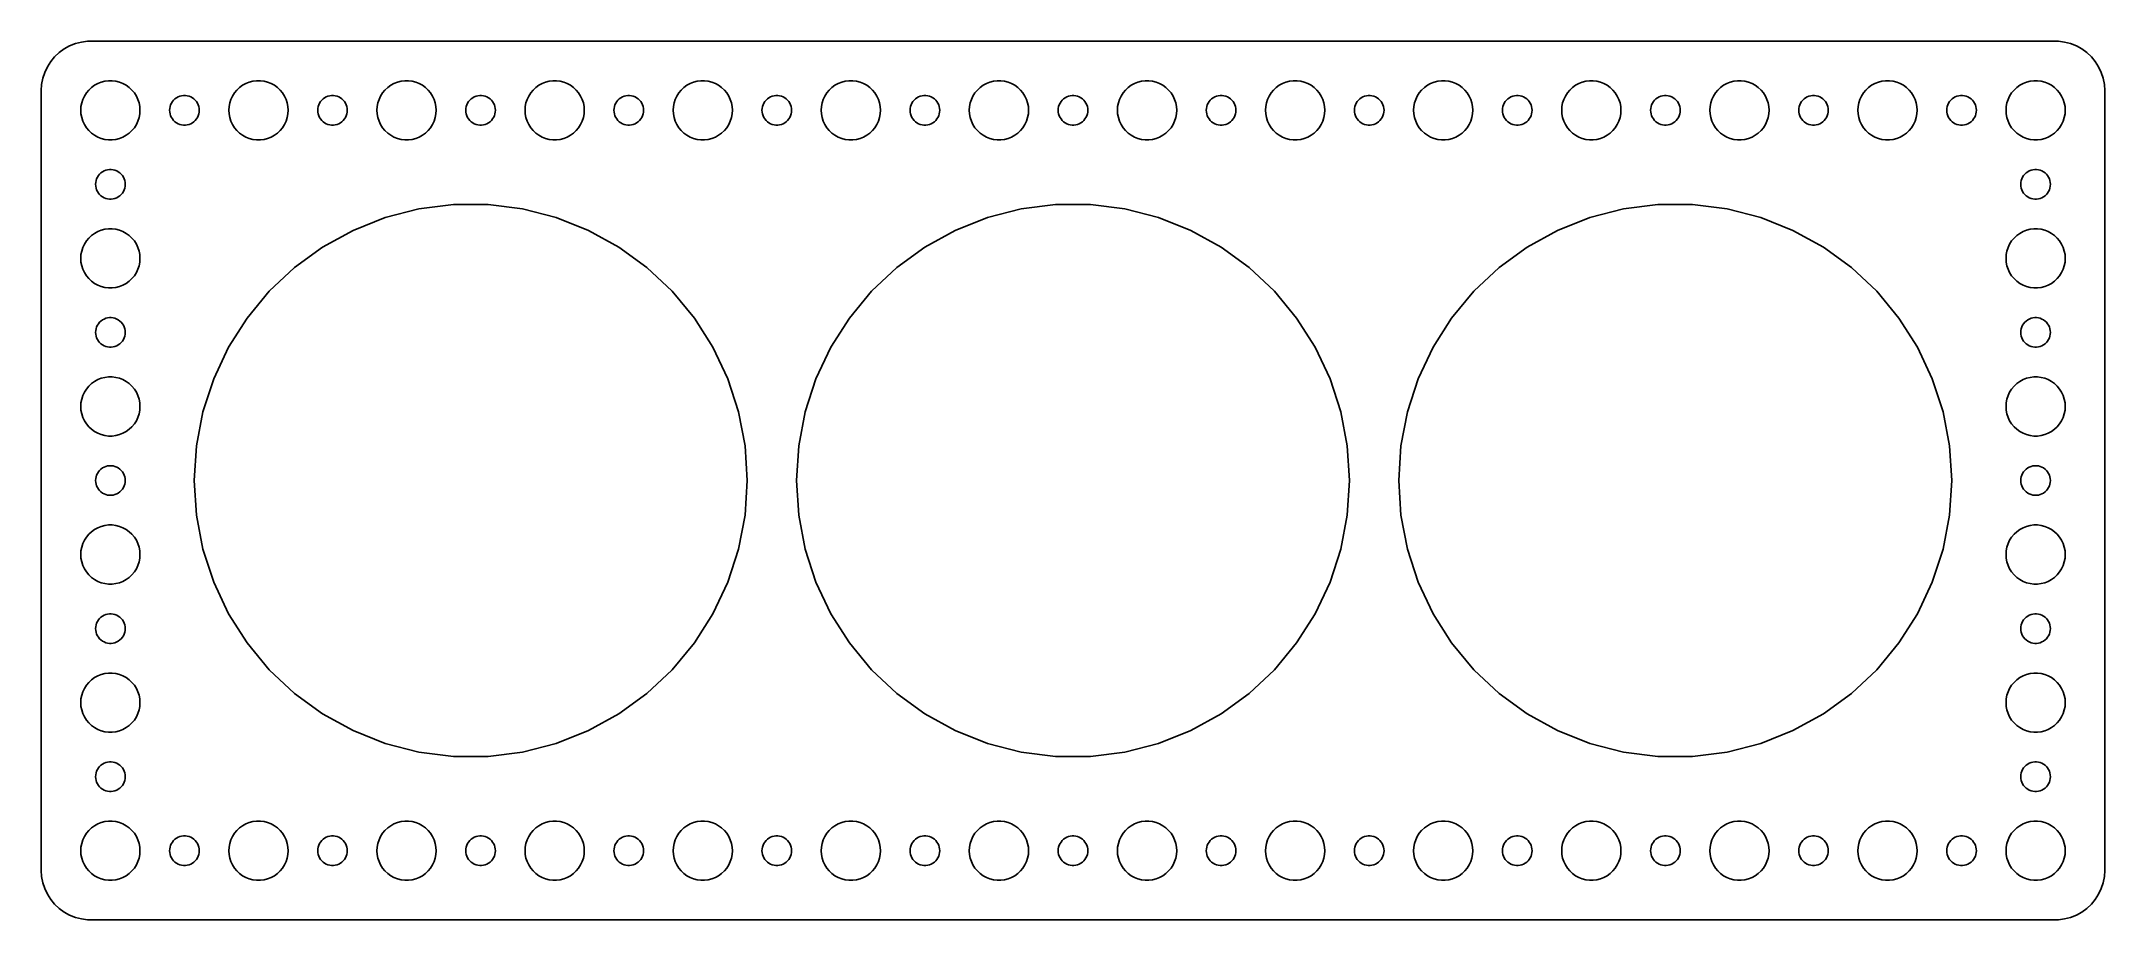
# Model space of a CAD drawing. Header units: metres. Extents: x -104 to 104, y -44 to 44.
import ezdxf

# ---------------------------------------------------------------- set-up
doc = ezdxf.new("R2010")
doc.units = ezdxf.units.M

msp = doc.modelspace()

# ---------------------------------------------------------------- linework, layer by layer
for p, q in [((-101.629, 44.0241), (-102.179, 43.7216)), ((-101.045, 44.2553), (-101.629, 44.0241)), ((-100.437, 44.4114), (-101.045, 44.2553)), ((-99.8139, 44.4901), (-100.437, 44.4114)), ((99.8139, 44.4901), (-99.8139, 44.4901)), ((100.437, 44.4114), (99.8139, 44.4901)), ((101.045, 44.2553), (100.437, 44.4114)), ((101.629, 44.0241), (101.045, 44.2553)), ((102.179, 43.7216), (101.629, 44.0241)), ((-103.882, 41.9088), (-104.149, 41.3406)), ((-103.545, 42.4389), (-103.882, 41.9088)), ((-103.145, 42.9227), (-103.545, 42.4389)), ((-102.687, 43.3526), (-103.145, 42.9227)), ((-102.179, 43.7216), (-102.687, 43.3526)), ((102.687, 43.3526), (102.179, 43.7216)), ((103.145, 42.9227), (102.687, 43.3526)), ((103.545, 42.4389), (103.145, 42.9227)), ((103.882, 41.9088), (103.545, 42.4389)), ((104.149, 41.3406), (103.882, 41.9088)), ((-104.461, 40.1267), (-104.5, 39.5)), ((-104.343, 40.7434), (-104.461, 40.1267)), ((-104.149, 41.3406), (-104.343, 40.7434)), ((-99.6869, 39.5536), (-99.4123, 39.8115)), ((-99.4123, 39.8115), (-99.1075, 40.033)), ((-99.1075, 40.033), (-98.7773, 40.2145)), ((-98.7773, 40.2145), (-98.427, 40.3532)), ((-98.427, 40.3532), (-98.0621, 40.4469)), ((-98.0621, 40.4469), (-97.6884, 40.4941)), ((-97.6884, 40.4941), (-97.3116, 40.4941)), ((-97.3116, 40.4941), (-96.9379, 40.4469)), ((-96.9379, 40.4469), (-96.573, 40.3532)), ((-96.573, 40.3532), (-96.2227, 40.2145)), ((-96.2227, 40.2145), (-95.8925, 40.033)), ((-95.8925, 40.033), (-95.5877, 39.8115)), ((-95.5877, 39.8115), (-95.3131, 39.5536)), ((-84.6869, 39.5536), (-84.4123, 39.8115)), ((-84.4123, 39.8115), (-84.1075, 40.033)), ((-84.1075, 40.033), (-83.7773, 40.2145)), ((-83.7773, 40.2145), (-83.427, 40.3532)), ((-83.427, 40.3532), (-83.0621, 40.4469)), ((-83.0621, 40.4469), (-82.6884, 40.4941)), ((-82.6884, 40.4941), (-82.3116, 40.4941)), ((-82.3116, 40.4941), (-81.9379, 40.4469)), ((-81.9379, 40.4469), (-81.573, 40.3532)), ((-81.573, 40.3532), (-81.2227, 40.2145)), ((-81.2227, 40.2145), (-80.8925, 40.033)), ((-80.8925, 40.033), (-80.5877, 39.8115)), ((-80.5877, 39.8115), (-80.3131, 39.5536)), ((-69.6869, 39.5536), (-69.4123, 39.8115)), ((-69.4123, 39.8115), (-69.1075, 40.033)), ((-69.1075, 40.033), (-68.7773, 40.2145)), ((-68.7773, 40.2145), (-68.427, 40.3532)), ((-68.427, 40.3532), (-68.0621, 40.4469)), ((-68.0621, 40.4469), (-67.6884, 40.4941)), ((-67.6884, 40.4941), (-67.3116, 40.4941)), ((-67.3116, 40.4941), (-66.9379, 40.4469)), ((-66.9379, 40.4469), (-66.573, 40.3532)), ((-66.573, 40.3532), (-66.2227, 40.2145)), ((-66.2227, 40.2145), (-65.8925, 40.033)), ((-65.8925, 40.033), (-65.5877, 39.8115)), ((-65.5877, 39.8115), (-65.3131, 39.5536)), ((-54.6869, 39.5536), (-54.4123, 39.8115)), ((-54.4123, 39.8115), (-54.1075, 40.033)), ((-54.1075, 40.033), (-53.7773, 40.2145)), ((-53.7773, 40.2145), (-53.427, 40.3532)), ((-53.427, 40.3532), (-53.0621, 40.4469)), ((-53.0621, 40.4469), (-52.6884, 40.4941)), ((-52.6884, 40.4941), (-52.3116, 40.4941)), ((-52.3116, 40.4941), (-51.9379, 40.4469)), ((-51.9379, 40.4469), (-51.5729, 40.3532)), ((-51.5729, 40.3532), (-51.2227, 40.2145)), ((-51.2227, 40.2145), (-50.8925, 40.033)), ((-50.8925, 40.033), (-50.5877, 39.8115)), ((-50.5877, 39.8115), (-50.3131, 39.5536)), ((-39.6869, 39.5536), (-39.4123, 39.8115)), ((-39.4123, 39.8115), (-39.1075, 40.033)), ((-39.1075, 40.033), (-38.7773, 40.2145)), ((-38.7773, 40.2145), (-38.427, 40.3532)), ((-38.427, 40.3532), (-38.0621, 40.4469)), ((-38.0621, 40.4469), (-37.6884, 40.4941)), ((-37.6884, 40.4941), (-37.3116, 40.4941)), ((-37.3116, 40.4941), (-36.9379, 40.4469)), ((-36.9379, 40.4469), (-36.5729, 40.3532)), ((-36.5729, 40.3532), (-36.2227, 40.2145)), ((-36.2227, 40.2145), (-35.8925, 40.033)), ((-35.8925, 40.033), (-35.5877, 39.8115)), ((-35.5877, 39.8115), (-35.3131, 39.5536)), ((-24.6869, 39.5536), (-24.4123, 39.8115)), ((-24.4123, 39.8115), (-24.1075, 40.033)), ((-24.1075, 40.033), (-23.7773, 40.2145)), ((-23.7773, 40.2145), (-23.427, 40.3532)), ((-23.427, 40.3532), (-23.0621, 40.4469)), ((-23.0621, 40.4469), (-22.6884, 40.4941)), ((-22.6884, 40.4941), (-22.3116, 40.4941)), ((-22.3116, 40.4941), (-21.9379, 40.4469)), ((-21.9379, 40.4469), (-21.5729, 40.3532)), ((-21.5729, 40.3532), (-21.2227, 40.2145)), ((-21.2227, 40.2145), (-20.8925, 40.033)), ((-20.8925, 40.033), (-20.5877, 39.8115)), ((-20.5877, 39.8115), (-20.3131, 39.5536)), ((-9.6869, 39.5536), (-9.41226, 39.8115)), ((-9.41226, 39.8115), (-9.10747, 40.033)), ((-9.10747, 40.033), (-8.77733, 40.2145)), ((-8.77733, 40.2145), (-8.42705, 40.3532)), ((-8.42705, 40.3532), (-8.06213, 40.4469)), ((-8.06213, 40.4469), (-7.68837, 40.4941)), ((-7.68837, 40.4941), (-7.31161, 40.4941)), ((-7.31161, 40.4941), (-6.93785, 40.4469)), ((-6.93785, 40.4469), (-6.57294, 40.3532)), ((-6.57294, 40.3532), (-6.22266, 40.2145)), ((-6.22266, 40.2145), (-5.89252, 40.033)), ((-5.89252, 40.033), (-5.58772, 39.8115)), ((-5.58772, 39.8115), (-5.31308, 39.5536)), ((5.31308, 39.5536), (5.58772, 39.8115)), ((5.58772, 39.8115), (5.89252, 40.033)), ((5.89252, 40.033), (6.22266, 40.2145)), ((6.22266, 40.2145), (6.57294, 40.3532)), ((6.57294, 40.3532), (6.93785, 40.4469)), ((6.93785, 40.4469), (7.31161, 40.4941)), ((7.31161, 40.4941), (7.68837, 40.4941)), ((7.68837, 40.4941), (8.06213, 40.4469)), ((8.06213, 40.4469), (8.42705, 40.3532)), ((8.42705, 40.3532), (8.77733, 40.2145)), ((8.77733, 40.2145), (9.10747, 40.033)), ((9.10747, 40.033), (9.41226, 39.8115)), ((9.41226, 39.8115), (9.6869, 39.5536)), ((20.3131, 39.5536), (20.5877, 39.8115)), ((20.5877, 39.8115), (20.8925, 40.033)), ((20.8925, 40.033), (21.2227, 40.2145)), ((21.2227, 40.2145), (21.5729, 40.3532)), ((21.5729, 40.3532), (21.9379, 40.4469)), ((21.9379, 40.4469), (22.3116, 40.4941)), ((22.3116, 40.4941), (22.6884, 40.4941)), ((22.6884, 40.4941), (23.0621, 40.4469)), ((23.0621, 40.4469), (23.427, 40.3532)), ((23.427, 40.3532), (23.7773, 40.2145)), ((23.7773, 40.2145), (24.1075, 40.033)), ((24.1075, 40.033), (24.4123, 39.8115)), ((24.4123, 39.8115), (24.6869, 39.5536)), ((35.3131, 39.5536), (35.5877, 39.8115)), ((35.5877, 39.8115), (35.8925, 40.033)), ((35.8925, 40.033), (36.2227, 40.2145)), ((36.2227, 40.2145), (36.5729, 40.3532)), ((36.5729, 40.3532), (36.9379, 40.4469)), ((36.9379, 40.4469), (37.3116, 40.4941)), ((37.3116, 40.4941), (37.6884, 40.4941)), ((37.6884, 40.4941), (38.0621, 40.4469)), ((38.0621, 40.4469), (38.427, 40.3532)), ((38.427, 40.3532), (38.7773, 40.2145)), ((38.7773, 40.2145), (39.1075, 40.033)), ((39.1075, 40.033), (39.4123, 39.8115)), ((39.4123, 39.8115), (39.6869, 39.5536)), ((50.3131, 39.5536), (50.5877, 39.8115)), ((50.5877, 39.8115), (50.8925, 40.033)), ((50.8925, 40.033), (51.2227, 40.2145)), ((51.2227, 40.2145), (51.5729, 40.3532)), ((51.5729, 40.3532), (51.9379, 40.4469)), ((51.9379, 40.4469), (52.3116, 40.4941)), ((52.3116, 40.4941), (52.6884, 40.4941)), ((52.6884, 40.4941), (53.0621, 40.4469)), ((53.0621, 40.4469), (53.427, 40.3532)), ((53.427, 40.3532), (53.7773, 40.2145)), ((53.7773, 40.2145), (54.1075, 40.033)), ((54.1075, 40.033), (54.4123, 39.8115)), ((54.4123, 39.8115), (54.6869, 39.5536)), ((65.3131, 39.5536), (65.5877, 39.8115)), ((65.5877, 39.8115), (65.8925, 40.033)), ((65.8925, 40.033), (66.2227, 40.2145)), ((66.2227, 40.2145), (66.573, 40.3532)), ((66.573, 40.3532), (66.9379, 40.4469)), ((66.9379, 40.4469), (67.3116, 40.4941)), ((67.3116, 40.4941), (67.6884, 40.4941)), ((67.6884, 40.4941), (68.0621, 40.4469)), ((68.0621, 40.4469), (68.427, 40.3532)), ((68.427, 40.3532), (68.7773, 40.2145)), ((68.7773, 40.2145), (69.1075, 40.033)), ((69.1075, 40.033), (69.4123, 39.8115)), ((69.4123, 39.8115), (69.6869, 39.5536)), ((80.3131, 39.5536), (80.5877, 39.8115)), ((80.5877, 39.8115), (80.8925, 40.033)), ((80.8925, 40.033), (81.2227, 40.2145)), ((81.2227, 40.2145), (81.573, 40.3532)), ((81.573, 40.3532), (81.9379, 40.4469)), ((81.9379, 40.4469), (82.3116, 40.4941)), ((82.3116, 40.4941), (82.6884, 40.4941)), ((82.6884, 40.4941), (83.0621, 40.4469)), ((83.0621, 40.4469), (83.427, 40.3532)), ((83.427, 40.3532), (83.7773, 40.2145)), ((83.7773, 40.2145), (84.1075, 40.033)), ((84.1075, 40.033), (84.4123, 39.8115)), ((84.4123, 39.8115), (84.6869, 39.5536)), ((95.3131, 39.5536), (95.5877, 39.8115)), ((95.5877, 39.8115), (95.8925, 40.033)), ((95.8925, 40.033), (96.2227, 40.2145)), ((96.2227, 40.2145), (96.573, 40.3532)), ((96.573, 40.3532), (96.9379, 40.4469)), ((96.9379, 40.4469), (97.3116, 40.4941)), ((97.3116, 40.4941), (97.6884, 40.4941)), ((97.6884, 40.4941), (98.0621, 40.4469)), ((98.0621, 40.4469), (98.427, 40.3532)), ((98.427, 40.3532), (98.7773, 40.2145)), ((98.7773, 40.2145), (99.1075, 40.033)), ((99.1075, 40.033), (99.4123, 39.8115)), ((99.4123, 39.8115), (99.6869, 39.5536)), ((104.343, 40.7434), (104.149, 41.3406)), ((104.461, 40.1267), (104.343, 40.7434)), ((104.5, 39.5), (104.461, 40.1267)), ((-104.5, 39.5), (-104.5, -39.5)), ((-100.5, 37.5), (-100.476, 37.876)), ((-100.476, 37.876), (-100.406, 38.2461)), ((-100.406, 38.2461), (-100.289, 38.6044)), ((-100.289, 38.6044), (-100.129, 38.9453)), ((-100.129, 38.9453), (-99.927, 39.2634)), ((-99.927, 39.2634), (-99.6869, 39.5536)), ((-95.3131, 39.5536), (-95.073, 39.2634)), ((-95.073, 39.2634), (-94.8711, 38.9453)), ((-94.8711, 38.9453), (-94.7107, 38.6044)), ((-94.7107, 38.6044), (-94.5943, 38.2461)), ((-94.5943, 38.2461), (-94.5237, 37.876)), ((-94.5237, 37.876), (-94.5, 37.5)), ((-91.5, 37.5), (-91.4882, 37.688)), ((-91.4882, 37.688), (-91.4529, 37.873)), ((-91.4529, 37.873), (-91.3947, 38.0522)), ((-91.3947, 38.0522), (-91.3145, 38.2226)), ((-91.3145, 38.2226), (-91.2135, 38.3817)), ((-91.2135, 38.3817), (-91.0934, 38.5268)), ((-91.0934, 38.5268), (-90.9561, 38.6558)), ((-90.9561, 38.6558), (-90.8037, 38.7665)), ((-90.8037, 38.7665), (-90.6387, 38.8572)), ((-90.6387, 38.8572), (-90.4635, 38.9266)), ((-90.4635, 38.9266), (-90.2811, 38.9734)), ((-90.2811, 38.9734), (-90.0942, 38.997)), ((-90.0942, 38.997), (-89.9058, 38.997)), ((-89.9058, 38.997), (-89.7189, 38.9734)), ((-89.7189, 38.9734), (-89.5365, 38.9266)), ((-89.5365, 38.9266), (-89.3613, 38.8572)), ((-89.3613, 38.8572), (-89.1963, 38.7665)), ((-89.1963, 38.7665), (-89.0439, 38.6558)), ((-89.0439, 38.6558), (-88.9065, 38.5268)), ((-88.9065, 38.5268), (-88.7865, 38.3817)), ((-88.7865, 38.3817), (-88.6855, 38.2226)), ((-88.6855, 38.2226), (-88.6053, 38.0522)), ((-88.6053, 38.0522), (-88.5471, 37.873)), ((-88.5471, 37.873), (-88.5118, 37.688)), ((-88.5118, 37.688), (-88.5, 37.5)), ((-85.5, 37.5), (-85.4763, 37.876)), ((-85.4763, 37.876), (-85.4057, 38.2461)), ((-85.4057, 38.2461), (-85.2893, 38.6044)), ((-85.2893, 38.6044), (-85.1289, 38.9453)), ((-85.1289, 38.9453), (-84.927, 39.2634)), ((-84.927, 39.2634), (-84.6869, 39.5536)), ((-80.3131, 39.5536), (-80.073, 39.2634)), ((-80.073, 39.2634), (-79.8711, 38.9453)), ((-79.8711, 38.9453), (-79.7107, 38.6044)), ((-79.7107, 38.6044), (-79.5943, 38.2461)), ((-79.5943, 38.2461), (-79.5237, 37.876)), ((-79.5237, 37.876), (-79.5, 37.5)), ((-76.5, 37.5), (-76.4882, 37.688)), ((-76.4882, 37.688), (-76.4529, 37.873)), ((-76.4529, 37.873), (-76.3947, 38.0522)), ((-76.3947, 38.0522), (-76.3145, 38.2226)), ((-76.3145, 38.2226), (-76.2135, 38.3817)), ((-76.2135, 38.3817), (-76.0934, 38.5268)), ((-76.0934, 38.5268), (-75.9561, 38.6558)), ((-75.9561, 38.6558), (-75.8037, 38.7665)), ((-75.8037, 38.7665), (-75.6387, 38.8572)), ((-75.6387, 38.8572), (-75.4635, 38.9266)), ((-75.4635, 38.9266), (-75.2811, 38.9734)), ((-75.2811, 38.9734), (-75.0942, 38.997)), ((-75.0942, 38.997), (-74.9058, 38.997)), ((-74.9058, 38.997), (-74.7189, 38.9734)), ((-74.7189, 38.9734), (-74.5365, 38.9266)), ((-74.5365, 38.9266), (-74.3613, 38.8572)), ((-74.3613, 38.8572), (-74.1963, 38.7665)), ((-74.1963, 38.7665), (-74.0439, 38.6558)), ((-74.0439, 38.6558), (-73.9065, 38.5268)), ((-73.9065, 38.5268), (-73.7865, 38.3817)), ((-73.7865, 38.3817), (-73.6855, 38.2226)), ((-73.6855, 38.2226), (-73.6053, 38.0522)), ((-73.6053, 38.0522), (-73.5471, 37.873)), ((-73.5471, 37.873), (-73.5118, 37.688)), ((-73.5118, 37.688), (-73.5, 37.5)), ((-70.5, 37.5), (-70.4763, 37.876)), ((-70.4763, 37.876), (-70.4057, 38.2461)), ((-70.4057, 38.2461), (-70.2893, 38.6044)), ((-70.2893, 38.6044), (-70.1289, 38.9453)), ((-70.1289, 38.9453), (-69.927, 39.2634)), ((-69.927, 39.2634), (-69.6869, 39.5536)), ((-65.3131, 39.5536), (-65.073, 39.2634)), ((-65.073, 39.2634), (-64.8711, 38.9453)), ((-64.8711, 38.9453), (-64.7107, 38.6044)), ((-64.7107, 38.6044), (-64.5943, 38.2461)), ((-64.5943, 38.2461), (-64.5237, 37.876)), ((-64.5237, 37.876), (-64.5, 37.5)), ((-61.5, 37.5), (-61.4882, 37.688)), ((-61.4882, 37.688), (-61.4529, 37.873)), ((-61.4529, 37.873), (-61.3947, 38.0522)), ((-61.3947, 38.0522), (-61.3145, 38.2226)), ((-61.3145, 38.2226), (-61.2135, 38.3817)), ((-61.2135, 38.3817), (-61.0934, 38.5268)), ((-61.0934, 38.5268), (-60.9561, 38.6558)), ((-60.9561, 38.6558), (-60.8037, 38.7665)), ((-60.8037, 38.7665), (-60.6387, 38.8572)), ((-60.6387, 38.8572), (-60.4635, 38.9266)), ((-60.4635, 38.9266), (-60.2811, 38.9734)), ((-60.2811, 38.9734), (-60.0942, 38.997)), ((-60.0942, 38.997), (-59.9058, 38.997)), ((-59.9058, 38.997), (-59.7189, 38.9734)), ((-59.7189, 38.9734), (-59.5365, 38.9266)), ((-59.5365, 38.9266), (-59.3613, 38.8572)), ((-59.3613, 38.8572), (-59.1963, 38.7665)), ((-59.1963, 38.7665), (-59.0439, 38.6558)), ((-59.0439, 38.6558), (-58.9065, 38.5268)), ((-58.9065, 38.5268), (-58.7865, 38.3817)), ((-58.7865, 38.3817), (-58.6855, 38.2226)), ((-58.6855, 38.2226), (-58.6053, 38.0522)), ((-58.6053, 38.0522), (-58.5471, 37.873)), ((-58.5471, 37.873), (-58.5118, 37.688)), ((-58.5118, 37.688), (-58.5, 37.5)), ((-55.5, 37.5), (-55.4763, 37.876)), ((-55.4763, 37.876), (-55.4057, 38.2461)), ((-55.4057, 38.2461), (-55.2893, 38.6044)), ((-55.2893, 38.6044), (-55.1289, 38.9453)), ((-55.1289, 38.9453), (-54.927, 39.2634)), ((-54.927, 39.2634), (-54.6869, 39.5536)), ((-50.3131, 39.5536), (-50.0729, 39.2634)), ((-50.0729, 39.2634), (-49.8711, 38.9453)), ((-49.8711, 38.9453), (-49.7107, 38.6044)), ((-49.7107, 38.6044), (-49.5942, 38.2461)), ((-49.5942, 38.2461), (-49.5237, 37.876)), ((-49.5237, 37.876), (-49.5, 37.5)), ((-46.5, 37.5), (-46.4882, 37.688)), ((-46.4882, 37.688), (-46.4529, 37.873)), ((-46.4529, 37.873), (-46.3947, 38.0522)), ((-46.3947, 38.0522), (-46.3145, 38.2226)), ((-46.3145, 38.2226), (-46.2135, 38.3817)), ((-46.2135, 38.3817), (-46.0934, 38.5268)), ((-46.0934, 38.5268), (-45.9561, 38.6558)), ((-45.9561, 38.6558), (-45.8037, 38.7665)), ((-45.8037, 38.7665), (-45.6387, 38.8572)), ((-45.6387, 38.8572), (-45.4635, 38.9266)), ((-45.4635, 38.9266), (-45.2811, 38.9734)), ((-45.2811, 38.9734), (-45.0942, 38.997)), ((-45.0942, 38.997), (-44.9058, 38.997)), ((-44.9058, 38.997), (-44.7189, 38.9734)), ((-44.7189, 38.9734), (-44.5365, 38.9266)), ((-44.5365, 38.9266), (-44.3613, 38.8572)), ((-44.3613, 38.8572), (-44.1963, 38.7665)), ((-44.1963, 38.7665), (-44.0439, 38.6558)), ((-44.0439, 38.6558), (-43.9065, 38.5268)), ((-43.9065, 38.5268), (-43.7865, 38.3817)), ((-43.7865, 38.3817), (-43.6855, 38.2226)), ((-43.6855, 38.2226), (-43.6053, 38.0522)), ((-43.6053, 38.0522), (-43.5471, 37.873)), ((-43.5471, 37.873), (-43.5118, 37.688)), ((-43.5118, 37.688), (-43.5, 37.5)), ((-40.5, 37.5), (-40.4763, 37.876)), ((-40.4763, 37.876), (-40.4057, 38.2461)), ((-40.4057, 38.2461), (-40.2893, 38.6044)), ((-40.2893, 38.6044), (-40.1289, 38.9453)), ((-40.1289, 38.9453), (-39.927, 39.2634)), ((-39.927, 39.2634), (-39.6869, 39.5536)), ((-35.3131, 39.5536), (-35.0729, 39.2634)), ((-35.0729, 39.2634), (-34.8711, 38.9453)), ((-34.8711, 38.9453), (-34.7107, 38.6044)), ((-34.7107, 38.6044), (-34.5942, 38.2461)), ((-34.5942, 38.2461), (-34.5237, 37.876)), ((-34.5237, 37.876), (-34.5, 37.5)), ((-31.5, 37.5), (-31.4882, 37.688)), ((-31.4882, 37.688), (-31.4529, 37.873)), ((-31.4529, 37.873), (-31.3947, 38.0522)), ((-31.3947, 38.0522), (-31.3145, 38.2226)), ((-31.3145, 38.2226), (-31.2135, 38.3817)), ((-31.2135, 38.3817), (-31.0934, 38.5268)), ((-31.0934, 38.5268), (-30.9561, 38.6558)), ((-30.9561, 38.6558), (-30.8037, 38.7665)), ((-30.8037, 38.7665), (-30.6387, 38.8572)), ((-30.6387, 38.8572), (-30.4635, 38.9266)), ((-30.4635, 38.9266), (-30.2811, 38.9734)), ((-30.2811, 38.9734), (-30.0942, 38.997)), ((-30.0942, 38.997), (-29.9058, 38.997)), ((-29.9058, 38.997), (-29.7189, 38.9734)), ((-29.7189, 38.9734), (-29.5365, 38.9266)), ((-29.5365, 38.9266), (-29.3613, 38.8572)), ((-29.3613, 38.8572), (-29.1963, 38.7665)), ((-29.1963, 38.7665), (-29.0439, 38.6558)), ((-29.0439, 38.6558), (-28.9065, 38.5268)), ((-28.9065, 38.5268), (-28.7865, 38.3817)), ((-28.7865, 38.3817), (-28.6855, 38.2226)), ((-28.6855, 38.2226), (-28.6053, 38.0522)), ((-28.6053, 38.0522), (-28.5471, 37.873)), ((-28.5471, 37.873), (-28.5118, 37.688)), ((-28.5118, 37.688), (-28.5, 37.5)), ((-25.5, 37.5), (-25.4763, 37.876)), ((-25.4763, 37.876), (-25.4057, 38.2461)), ((-25.4057, 38.2461), (-25.2893, 38.6044)), ((-25.2893, 38.6044), (-25.1289, 38.9453)), ((-25.1289, 38.9453), (-24.927, 39.2634)), ((-24.927, 39.2634), (-24.6869, 39.5536)), ((-20.3131, 39.5536), (-20.0729, 39.2634)), ((-20.0729, 39.2634), (-19.8711, 38.9453)), ((-19.8711, 38.9453), (-19.7107, 38.6044)), ((-19.7107, 38.6044), (-19.5942, 38.2461)), ((-19.5942, 38.2461), (-19.5237, 37.876)), ((-19.5237, 37.876), (-19.5, 37.5)), ((-16.5, 37.5), (-16.4882, 37.688)), ((-16.4882, 37.688), (-16.4529, 37.873)), ((-16.4529, 37.873), (-16.3947, 38.0522)), ((-16.3947, 38.0522), (-16.3145, 38.2226)), ((-16.3145, 38.2226), (-16.2135, 38.3817)), ((-16.2135, 38.3817), (-16.0934, 38.5268)), ((-16.0934, 38.5268), (-15.9561, 38.6558)), ((-15.9561, 38.6558), (-15.8037, 38.7665)), ((-15.8037, 38.7665), (-15.6387, 38.8572)), ((-15.6387, 38.8572), (-15.4635, 38.9266)), ((-15.4635, 38.9266), (-15.2811, 38.9734)), ((-15.2811, 38.9734), (-15.0942, 38.997)), ((-15.0942, 38.997), (-14.9058, 38.997)), ((-14.9058, 38.997), (-14.7189, 38.9734)), ((-14.7189, 38.9734), (-14.5365, 38.9266)), ((-14.5365, 38.9266), (-14.3613, 38.8572)), ((-14.3613, 38.8572), (-14.1963, 38.7665)), ((-14.1963, 38.7665), (-14.0439, 38.6558)), ((-14.0439, 38.6558), (-13.9065, 38.5268)), ((-13.9065, 38.5268), (-13.7865, 38.3817)), ((-13.7865, 38.3817), (-13.6855, 38.2226)), ((-13.6855, 38.2226), (-13.6053, 38.0522)), ((-13.6053, 38.0522), (-13.5471, 37.873)), ((-13.5471, 37.873), (-13.5118, 37.688)), ((-13.5118, 37.688), (-13.5, 37.5)), ((-10.5, 37.5), (-10.4763, 37.876)), ((-10.4763, 37.876), (-10.4057, 38.2461)), ((-10.4057, 38.2461), (-10.2893, 38.6044)), ((-10.2893, 38.6044), (-10.1289, 38.9453)), ((-10.1289, 38.9453), (-9.92705, 39.2634)), ((-9.92705, 39.2634), (-9.6869, 39.5536)), ((-5.31308, 39.5536), (-5.07294, 39.2634)), ((-5.07294, 39.2634), (-4.87108, 38.9453)), ((-4.87108, 38.9453), (-4.71066, 38.6044)), ((-4.71066, 38.6044), (-4.59424, 38.2461)), ((-4.59424, 38.2461), (-4.52365, 37.876)), ((-4.52365, 37.876), (-4.5, 37.5)), ((-1.5, 37.5), (-1.48816, 37.688)), ((-1.48816, 37.688), (-1.45287, 37.873)), ((-1.45287, 37.873), (-1.39465, 38.0522)), ((-1.39465, 38.0522), (-1.31445, 38.2226)), ((-1.31445, 38.2226), (-1.21352, 38.3817)), ((-1.21352, 38.3817), (-1.09344, 38.5268)), ((-1.09344, 38.5268), (-0.95613, 38.6558)), ((-0.95613, 38.6558), (-0.80373, 38.7665)), ((-0.80373, 38.7665), (-0.63866, 38.8572)), ((-0.63866, 38.8572), (-0.46352, 38.9266)), ((-0.46352, 38.9266), (-0.28107, 38.9734)), ((-0.28107, 38.9734), (-0.09418, 38.997)), ((-0.09418, 38.997), (0.09418, 38.997)), ((0.09418, 38.997), (0.28107, 38.9734)), ((0.28107, 38.9734), (0.46352, 38.9266)), ((0.46352, 38.9266), (0.63866, 38.8572)), ((0.63866, 38.8572), (0.80373, 38.7665)), ((0.80373, 38.7665), (0.95613, 38.6558)), ((0.95613, 38.6558), (1.09344, 38.5268)), ((1.09344, 38.5268), (1.21352, 38.3817)), ((1.21352, 38.3817), (1.31445, 38.2226)), ((1.31445, 38.2226), (1.39465, 38.0522)), ((1.39465, 38.0522), (1.45287, 37.873)), ((1.45287, 37.873), (1.48816, 37.688)), ((1.48816, 37.688), (1.5, 37.5)), ((4.5, 37.5), (4.52365, 37.876)), ((4.52365, 37.876), (4.59424, 38.2461)), ((4.59424, 38.2461), (4.71066, 38.6044)), ((4.71066, 38.6044), (4.87108, 38.9453)), ((4.87108, 38.9453), (5.07294, 39.2634)), ((5.07294, 39.2634), (5.31308, 39.5536)), ((9.6869, 39.5536), (9.92705, 39.2634)), ((9.92705, 39.2634), (10.1289, 38.9453)), ((10.1289, 38.9453), (10.2893, 38.6044)), ((10.2893, 38.6044), (10.4057, 38.2461)), ((10.4057, 38.2461), (10.4763, 37.876)), ((10.4763, 37.876), (10.5, 37.5)), ((13.5, 37.5), (13.5118, 37.688)), ((13.5118, 37.688), (13.5471, 37.873)), ((13.5471, 37.873), (13.6053, 38.0522)), ((13.6053, 38.0522), (13.6855, 38.2226)), ((13.6855, 38.2226), (13.7865, 38.3817)), ((13.7865, 38.3817), (13.9065, 38.5268)), ((13.9065, 38.5268), (14.0439, 38.6558)), ((14.0439, 38.6558), (14.1963, 38.7665)), ((14.1963, 38.7665), (14.3613, 38.8572)), ((14.3613, 38.8572), (14.5365, 38.9266)), ((14.5365, 38.9266), (14.7189, 38.9734)), ((14.7189, 38.9734), (14.9058, 38.997)), ((14.9058, 38.997), (15.0942, 38.997)), ((15.0942, 38.997), (15.2811, 38.9734)), ((15.2811, 38.9734), (15.4635, 38.9266)), ((15.4635, 38.9266), (15.6387, 38.8572)), ((15.6387, 38.8572), (15.8037, 38.7665)), ((15.8037, 38.7665), (15.9561, 38.6558)), ((15.9561, 38.6558), (16.0934, 38.5268)), ((16.0934, 38.5268), (16.2135, 38.3817)), ((16.2135, 38.3817), (16.3145, 38.2226)), ((16.3145, 38.2226), (16.3947, 38.0522)), ((16.3947, 38.0522), (16.4529, 37.873)), ((16.4529, 37.873), (16.4882, 37.688)), ((16.4882, 37.688), (16.5, 37.5)), ((19.5, 37.5), (19.5237, 37.876)), ((19.5237, 37.876), (19.5942, 38.2461)), ((19.5942, 38.2461), (19.7107, 38.6044)), ((19.7107, 38.6044), (19.8711, 38.9453)), ((19.8711, 38.9453), (20.0729, 39.2634)), ((20.0729, 39.2634), (20.3131, 39.5536)), ((24.6869, 39.5536), (24.927, 39.2634)), ((24.927, 39.2634), (25.1289, 38.9453)), ((25.1289, 38.9453), (25.2893, 38.6044)), ((25.2893, 38.6044), (25.4057, 38.2461)), ((25.4057, 38.2461), (25.4763, 37.876)), ((25.4763, 37.876), (25.5, 37.5)), ((28.5, 37.5), (28.5118, 37.688)), ((28.5118, 37.688), (28.5471, 37.873)), ((28.5471, 37.873), (28.6053, 38.0522)), ((28.6053, 38.0522), (28.6855, 38.2226)), ((28.6855, 38.2226), (28.7865, 38.3817)), ((28.7865, 38.3817), (28.9065, 38.5268)), ((28.9065, 38.5268), (29.0439, 38.6558)), ((29.0439, 38.6558), (29.1963, 38.7665)), ((29.1963, 38.7665), (29.3613, 38.8572)), ((29.3613, 38.8572), (29.5365, 38.9266)), ((29.5365, 38.9266), (29.7189, 38.9734)), ((29.7189, 38.9734), (29.9058, 38.997)), ((29.9058, 38.997), (30.0942, 38.997)), ((30.0942, 38.997), (30.2811, 38.9734)), ((30.2811, 38.9734), (30.4635, 38.9266)), ((30.4635, 38.9266), (30.6387, 38.8572)), ((30.6387, 38.8572), (30.8037, 38.7665)), ((30.8037, 38.7665), (30.9561, 38.6558)), ((30.9561, 38.6558), (31.0934, 38.5268)), ((31.0934, 38.5268), (31.2135, 38.3817)), ((31.2135, 38.3817), (31.3145, 38.2226)), ((31.3145, 38.2226), (31.3947, 38.0522)), ((31.3947, 38.0522), (31.4529, 37.873)), ((31.4529, 37.873), (31.4882, 37.688)), ((31.4882, 37.688), (31.5, 37.5)), ((34.5, 37.5), (34.5237, 37.876)), ((34.5237, 37.876), (34.5942, 38.2461)), ((34.5942, 38.2461), (34.7107, 38.6044)), ((34.7107, 38.6044), (34.8711, 38.9453)), ((34.8711, 38.9453), (35.0729, 39.2634)), ((35.0729, 39.2634), (35.3131, 39.5536)), ((39.6869, 39.5536), (39.927, 39.2634)), ((39.927, 39.2634), (40.1289, 38.9453)), ((40.1289, 38.9453), (40.2893, 38.6044)), ((40.2893, 38.6044), (40.4057, 38.2461)), ((40.4057, 38.2461), (40.4763, 37.876)), ((40.4763, 37.876), (40.5, 37.5)), ((43.5, 37.5), (43.5118, 37.688)), ((43.5118, 37.688), (43.5471, 37.873)), ((43.5471, 37.873), (43.6053, 38.0522)), ((43.6053, 38.0522), (43.6855, 38.2226)), ((43.6855, 38.2226), (43.7865, 38.3817)), ((43.7865, 38.3817), (43.9065, 38.5268)), ((43.9065, 38.5268), (44.0439, 38.6558)), ((44.0439, 38.6558), (44.1963, 38.7665)), ((44.1963, 38.7665), (44.3613, 38.8572)), ((44.3613, 38.8572), (44.5365, 38.9266)), ((44.5365, 38.9266), (44.7189, 38.9734)), ((44.7189, 38.9734), (44.9058, 38.997)), ((44.9058, 38.997), (45.0942, 38.997)), ((45.0942, 38.997), (45.2811, 38.9734)), ((45.2811, 38.9734), (45.4635, 38.9266)), ((45.4635, 38.9266), (45.6387, 38.8572)), ((45.6387, 38.8572), (45.8037, 38.7665)), ((45.8037, 38.7665), (45.9561, 38.6558)), ((45.9561, 38.6558), (46.0934, 38.5268)), ((46.0934, 38.5268), (46.2135, 38.3817)), ((46.2135, 38.3817), (46.3145, 38.2226)), ((46.3145, 38.2226), (46.3947, 38.0522)), ((46.3947, 38.0522), (46.4529, 37.873)), ((46.4529, 37.873), (46.4882, 37.688)), ((46.4882, 37.688), (46.5, 37.5)), ((49.5, 37.5), (49.5237, 37.876)), ((49.5237, 37.876), (49.5942, 38.2461)), ((49.5942, 38.2461), (49.7107, 38.6044)), ((49.7107, 38.6044), (49.8711, 38.9453)), ((49.8711, 38.9453), (50.0729, 39.2634)), ((50.0729, 39.2634), (50.3131, 39.5536)), ((54.6869, 39.5536), (54.927, 39.2634)), ((54.927, 39.2634), (55.1289, 38.9453)), ((55.1289, 38.9453), (55.2893, 38.6044)), ((55.2893, 38.6044), (55.4057, 38.2461)), ((55.4057, 38.2461), (55.4763, 37.876)), ((55.4763, 37.876), (55.5, 37.5)), ((58.5, 37.5), (58.5118, 37.688)), ((58.5118, 37.688), (58.5471, 37.873)), ((58.5471, 37.873), (58.6053, 38.0522)), ((58.6053, 38.0522), (58.6855, 38.2226)), ((58.6855, 38.2226), (58.7865, 38.3817)), ((58.7865, 38.3817), (58.9065, 38.5268)), ((58.9065, 38.5268), (59.0439, 38.6558)), ((59.0439, 38.6558), (59.1963, 38.7665)), ((59.1963, 38.7665), (59.3613, 38.8572)), ((59.3613, 38.8572), (59.5365, 38.9266)), ((59.5365, 38.9266), (59.7189, 38.9734)), ((59.7189, 38.9734), (59.9058, 38.997)), ((59.9058, 38.997), (60.0942, 38.997)), ((60.0942, 38.997), (60.2811, 38.9734)), ((60.2811, 38.9734), (60.4635, 38.9266)), ((60.4635, 38.9266), (60.6387, 38.8572)), ((60.6387, 38.8572), (60.8037, 38.7665)), ((60.8037, 38.7665), (60.9561, 38.6558)), ((60.9561, 38.6558), (61.0934, 38.5268)), ((61.0934, 38.5268), (61.2135, 38.3817)), ((61.2135, 38.3817), (61.3145, 38.2226)), ((61.3145, 38.2226), (61.3947, 38.0522)), ((61.3947, 38.0522), (61.4529, 37.873)), ((61.4529, 37.873), (61.4882, 37.688)), ((61.4882, 37.688), (61.5, 37.5)), ((64.5, 37.5), (64.5237, 37.876)), ((64.5237, 37.876), (64.5943, 38.2461)), ((64.5943, 38.2461), (64.7107, 38.6044)), ((64.7107, 38.6044), (64.8711, 38.9453)), ((64.8711, 38.9453), (65.073, 39.2634)), ((65.073, 39.2634), (65.3131, 39.5536)), ((69.6869, 39.5536), (69.927, 39.2634)), ((69.927, 39.2634), (70.1289, 38.9453)), ((70.1289, 38.9453), (70.2893, 38.6044)), ((70.2893, 38.6044), (70.4057, 38.2461)), ((70.4057, 38.2461), (70.4763, 37.876)), ((70.4763, 37.876), (70.5, 37.5)), ((73.5, 37.5), (73.5118, 37.688)), ((73.5118, 37.688), (73.5471, 37.873)), ((73.5471, 37.873), (73.6053, 38.0522)), ((73.6053, 38.0522), (73.6855, 38.2226)), ((73.6855, 38.2226), (73.7865, 38.3817)), ((73.7865, 38.3817), (73.9065, 38.5268)), ((73.9065, 38.5268), (74.0439, 38.6558)), ((74.0439, 38.6558), (74.1963, 38.7665)), ((74.1963, 38.7665), (74.3613, 38.8572)), ((74.3613, 38.8572), (74.5365, 38.9266)), ((74.5365, 38.9266), (74.7189, 38.9734)), ((74.7189, 38.9734), (74.9058, 38.997)), ((74.9058, 38.997), (75.0942, 38.997)), ((75.0942, 38.997), (75.2811, 38.9734)), ((75.2811, 38.9734), (75.4635, 38.9266)), ((75.4635, 38.9266), (75.6387, 38.8572)), ((75.6387, 38.8572), (75.8037, 38.7665)), ((75.8037, 38.7665), (75.9561, 38.6558)), ((75.9561, 38.6558), (76.0934, 38.5268)), ((76.0934, 38.5268), (76.2135, 38.3817)), ((76.2135, 38.3817), (76.3145, 38.2226)), ((76.3145, 38.2226), (76.3947, 38.0522)), ((76.3947, 38.0522), (76.4529, 37.873)), ((76.4529, 37.873), (76.4882, 37.688)), ((76.4882, 37.688), (76.5, 37.5)), ((79.5, 37.5), (79.5237, 37.876)), ((79.5237, 37.876), (79.5943, 38.2461)), ((79.5943, 38.2461), (79.7107, 38.6044)), ((79.7107, 38.6044), (79.8711, 38.9453)), ((79.8711, 38.9453), (80.073, 39.2634)), ((80.073, 39.2634), (80.3131, 39.5536)), ((84.6869, 39.5536), (84.927, 39.2634)), ((84.927, 39.2634), (85.1289, 38.9453)), ((85.1289, 38.9453), (85.2893, 38.6044)), ((85.2893, 38.6044), (85.4057, 38.2461)), ((85.4057, 38.2461), (85.4763, 37.876)), ((85.4763, 37.876), (85.5, 37.5)), ((88.5, 37.5), (88.5118, 37.688)), ((88.5118, 37.688), (88.5471, 37.873)), ((88.5471, 37.873), (88.6053, 38.0522)), ((88.6053, 38.0522), (88.6855, 38.2226)), ((88.6855, 38.2226), (88.7865, 38.3817)), ((88.7865, 38.3817), (88.9065, 38.5268)), ((88.9065, 38.5268), (89.0439, 38.6558)), ((89.0439, 38.6558), (89.1963, 38.7665)), ((89.1963, 38.7665), (89.3613, 38.8572)), ((89.3613, 38.8572), (89.5365, 38.9266)), ((89.5365, 38.9266), (89.7189, 38.9734)), ((89.7189, 38.9734), (89.9058, 38.997)), ((89.9058, 38.997), (90.0942, 38.997)), ((90.0942, 38.997), (90.2811, 38.9734)), ((90.2811, 38.9734), (90.4635, 38.9266)), ((90.4635, 38.9266), (90.6387, 38.8572)), ((90.6387, 38.8572), (90.8037, 38.7665)), ((90.8037, 38.7665), (90.9561, 38.6558)), ((90.9561, 38.6558), (91.0934, 38.5268)), ((91.0934, 38.5268), (91.2135, 38.3817)), ((91.2135, 38.3817), (91.3145, 38.2226)), ((91.3145, 38.2226), (91.3947, 38.0522)), ((91.3947, 38.0522), (91.4529, 37.873)), ((91.4529, 37.873), (91.4882, 37.688)), ((91.4882, 37.688), (91.5, 37.5)), ((94.5, 37.5), (94.5237, 37.876)), ((94.5237, 37.876), (94.5943, 38.2461)), ((94.5943, 38.2461), (94.7107, 38.6044)), ((94.7107, 38.6044), (94.8711, 38.9453)), ((94.8711, 38.9453), (95.073, 39.2634)), ((95.073, 39.2634), (95.3131, 39.5536)), ((99.6869, 39.5536), (99.927, 39.2634)), ((99.927, 39.2634), (100.129, 38.9453)), ((100.129, 38.9453), (100.289, 38.6044)), ((100.289, 38.6044), (100.406, 38.2461)), ((100.406, 38.2461), (100.476, 37.876)), ((100.476, 37.876), (100.5, 37.5)), ((104.5, -39.5), (104.5, 39.5)), ((-100.476, 37.124), (-100.5, 37.5)), ((-100.406, 36.7539), (-100.476, 37.124)), ((-100.289, 36.3956), (-100.406, 36.7539)), ((-100.129, 36.0547), (-100.289, 36.3956)), ((-99.927, 35.7366), (-100.129, 36.0547)), ((-99.6869, 35.4464), (-99.927, 35.7366)), ((-95.073, 35.7366), (-95.3131, 35.4464)), ((-94.8711, 36.0547), (-95.073, 35.7366)), ((-94.7107, 36.3956), (-94.8711, 36.0547)), ((-94.5943, 36.7539), (-94.7107, 36.3956)), ((-94.5237, 37.124), (-94.5943, 36.7539)), ((-94.5, 37.5), (-94.5237, 37.124)), ((-91.4882, 37.312), (-91.5, 37.5)), ((-91.4529, 37.127), (-91.4882, 37.312)), ((-91.3947, 36.9478), (-91.4529, 37.127)), ((-91.3145, 36.7774), (-91.3947, 36.9478)), ((-91.2135, 36.6183), (-91.3145, 36.7774)), ((-91.0934, 36.4732), (-91.2135, 36.6183)), ((-90.9561, 36.3442), (-91.0934, 36.4732)), ((-90.8037, 36.2335), (-90.9561, 36.3442)), ((-90.6387, 36.1428), (-90.8037, 36.2335)), ((-90.4635, 36.0734), (-90.6387, 36.1428)), ((-90.2811, 36.0266), (-90.4635, 36.0734)), ((-90.0942, 36.003), (-90.2811, 36.0266)), ((-89.9058, 36.003), (-90.0942, 36.003)), ((-89.7189, 36.0266), (-89.9058, 36.003)), ((-89.5365, 36.0734), (-89.7189, 36.0266)), ((-89.3613, 36.1428), (-89.5365, 36.0734)), ((-89.1963, 36.2335), (-89.3613, 36.1428)), ((-89.0439, 36.3442), (-89.1963, 36.2335)), ((-88.9065, 36.4732), (-89.0439, 36.3442)), ((-88.7865, 36.6183), (-88.9065, 36.4732)), ((-88.6855, 36.7774), (-88.7865, 36.6183)), ((-88.6053, 36.9478), (-88.6855, 36.7774)), ((-88.5471, 37.127), (-88.6053, 36.9478)), ((-88.5118, 37.312), (-88.5471, 37.127)), ((-88.5, 37.5), (-88.5118, 37.312)), ((-85.4763, 37.124), (-85.5, 37.5)), ((-85.4057, 36.7539), (-85.4763, 37.124)), ((-85.2893, 36.3956), (-85.4057, 36.7539)), ((-85.1289, 36.0547), (-85.2893, 36.3956)), ((-84.927, 35.7366), (-85.1289, 36.0547)), ((-84.6869, 35.4464), (-84.927, 35.7366)), ((-80.073, 35.7366), (-80.3131, 35.4464)), ((-79.8711, 36.0547), (-80.073, 35.7366)), ((-79.7107, 36.3956), (-79.8711, 36.0547)), ((-79.5943, 36.7539), (-79.7107, 36.3956)), ((-79.5237, 37.124), (-79.5943, 36.7539)), ((-79.5, 37.5), (-79.5237, 37.124)), ((-76.4882, 37.312), (-76.5, 37.5)), ((-76.4529, 37.127), (-76.4882, 37.312)), ((-76.3947, 36.9478), (-76.4529, 37.127)), ((-76.3145, 36.7774), (-76.3947, 36.9478)), ((-76.2135, 36.6183), (-76.3145, 36.7774)), ((-76.0934, 36.4732), (-76.2135, 36.6183)), ((-75.9561, 36.3442), (-76.0934, 36.4732)), ((-75.8037, 36.2335), (-75.9561, 36.3442)), ((-75.6387, 36.1428), (-75.8037, 36.2335)), ((-75.4635, 36.0734), (-75.6387, 36.1428)), ((-75.2811, 36.0266), (-75.4635, 36.0734)), ((-75.0942, 36.003), (-75.2811, 36.0266)), ((-74.9058, 36.003), (-75.0942, 36.003)), ((-74.7189, 36.0266), (-74.9058, 36.003)), ((-74.5365, 36.0734), (-74.7189, 36.0266)), ((-74.3613, 36.1428), (-74.5365, 36.0734)), ((-74.1963, 36.2335), (-74.3613, 36.1428)), ((-74.0439, 36.3442), (-74.1963, 36.2335)), ((-73.9065, 36.4732), (-74.0439, 36.3442)), ((-73.7865, 36.6183), (-73.9065, 36.4732)), ((-73.6855, 36.7774), (-73.7865, 36.6183)), ((-73.6053, 36.9478), (-73.6855, 36.7774)), ((-73.5471, 37.127), (-73.6053, 36.9478)), ((-73.5118, 37.312), (-73.5471, 37.127)), ((-73.5, 37.5), (-73.5118, 37.312)), ((-70.4763, 37.124), (-70.5, 37.5)), ((-70.4057, 36.7539), (-70.4763, 37.124)), ((-70.2893, 36.3956), (-70.4057, 36.7539)), ((-70.1289, 36.0547), (-70.2893, 36.3956)), ((-69.927, 35.7366), (-70.1289, 36.0547)), ((-69.6869, 35.4464), (-69.927, 35.7366)), ((-65.073, 35.7366), (-65.3131, 35.4464)), ((-64.8711, 36.0547), (-65.073, 35.7366)), ((-64.7107, 36.3956), (-64.8711, 36.0547)), ((-64.5943, 36.7539), (-64.7107, 36.3956)), ((-64.5237, 37.124), (-64.5943, 36.7539)), ((-64.5, 37.5), (-64.5237, 37.124)), ((-61.4882, 37.312), (-61.5, 37.5)), ((-61.4529, 37.127), (-61.4882, 37.312)), ((-61.3947, 36.9478), (-61.4529, 37.127)), ((-61.3145, 36.7774), (-61.3947, 36.9478)), ((-61.2135, 36.6183), (-61.3145, 36.7774)), ((-61.0934, 36.4732), (-61.2135, 36.6183)), ((-60.9561, 36.3442), (-61.0934, 36.4732)), ((-60.8037, 36.2335), (-60.9561, 36.3442)), ((-60.6387, 36.1428), (-60.8037, 36.2335)), ((-60.4635, 36.0734), (-60.6387, 36.1428)), ((-60.2811, 36.0266), (-60.4635, 36.0734)), ((-60.0942, 36.003), (-60.2811, 36.0266)), ((-59.9058, 36.003), (-60.0942, 36.003)), ((-59.7189, 36.0266), (-59.9058, 36.003)), ((-59.5365, 36.0734), (-59.7189, 36.0266)), ((-59.3613, 36.1428), (-59.5365, 36.0734)), ((-59.1963, 36.2335), (-59.3613, 36.1428)), ((-59.0439, 36.3442), (-59.1963, 36.2335)), ((-58.9065, 36.4732), (-59.0439, 36.3442)), ((-58.7865, 36.6183), (-58.9065, 36.4732)), ((-58.6855, 36.7774), (-58.7865, 36.6183)), ((-58.6053, 36.9478), (-58.6855, 36.7774)), ((-58.5471, 37.127), (-58.6053, 36.9478)), ((-58.5118, 37.312), (-58.5471, 37.127)), ((-58.5, 37.5), (-58.5118, 37.312)), ((-55.4763, 37.124), (-55.5, 37.5)), ((-55.4057, 36.7539), (-55.4763, 37.124)), ((-55.2893, 36.3956), (-55.4057, 36.7539)), ((-55.1289, 36.0547), (-55.2893, 36.3956)), ((-54.927, 35.7366), (-55.1289, 36.0547)), ((-54.6869, 35.4464), (-54.927, 35.7366)), ((-50.0729, 35.7366), (-50.3131, 35.4464)), ((-49.8711, 36.0547), (-50.0729, 35.7366)), ((-49.7107, 36.3956), (-49.8711, 36.0547)), ((-49.5942, 36.7539), (-49.7107, 36.3956)), ((-49.5237, 37.124), (-49.5942, 36.7539)), ((-49.5, 37.5), (-49.5237, 37.124)), ((-46.4882, 37.312), (-46.5, 37.5)), ((-46.4529, 37.127), (-46.4882, 37.312)), ((-46.3947, 36.9478), (-46.4529, 37.127)), ((-46.3145, 36.7774), (-46.3947, 36.9478)), ((-46.2135, 36.6183), (-46.3145, 36.7774)), ((-46.0934, 36.4732), (-46.2135, 36.6183)), ((-45.9561, 36.3442), (-46.0934, 36.4732)), ((-45.8037, 36.2335), (-45.9561, 36.3442)), ((-45.6387, 36.1428), (-45.8037, 36.2335)), ((-45.4635, 36.0734), (-45.6387, 36.1428)), ((-45.2811, 36.0266), (-45.4635, 36.0734)), ((-45.0942, 36.003), (-45.2811, 36.0266)), ((-44.9058, 36.003), (-45.0942, 36.003)), ((-44.7189, 36.0266), (-44.9058, 36.003)), ((-44.5365, 36.0734), (-44.7189, 36.0266)), ((-44.3613, 36.1428), (-44.5365, 36.0734)), ((-44.1963, 36.2335), (-44.3613, 36.1428)), ((-44.0439, 36.3442), (-44.1963, 36.2335)), ((-43.9065, 36.4732), (-44.0439, 36.3442)), ((-43.7865, 36.6183), (-43.9065, 36.4732)), ((-43.6855, 36.7774), (-43.7865, 36.6183)), ((-43.6053, 36.9478), (-43.6855, 36.7774)), ((-43.5471, 37.127), (-43.6053, 36.9478)), ((-43.5118, 37.312), (-43.5471, 37.127)), ((-43.5, 37.5), (-43.5118, 37.312)), ((-40.4763, 37.124), (-40.5, 37.5)), ((-40.4057, 36.7539), (-40.4763, 37.124)), ((-40.2893, 36.3956), (-40.4057, 36.7539)), ((-40.1289, 36.0547), (-40.2893, 36.3956)), ((-39.927, 35.7366), (-40.1289, 36.0547)), ((-39.6869, 35.4464), (-39.927, 35.7366)), ((-35.0729, 35.7366), (-35.3131, 35.4464)), ((-34.8711, 36.0547), (-35.0729, 35.7366)), ((-34.7107, 36.3956), (-34.8711, 36.0547)), ((-34.5942, 36.7539), (-34.7107, 36.3956)), ((-34.5237, 37.124), (-34.5942, 36.7539)), ((-34.5, 37.5), (-34.5237, 37.124)), ((-31.4882, 37.312), (-31.5, 37.5)), ((-31.4529, 37.127), (-31.4882, 37.312)), ((-31.3947, 36.9478), (-31.4529, 37.127)), ((-31.3145, 36.7774), (-31.3947, 36.9478)), ((-31.2135, 36.6183), (-31.3145, 36.7774)), ((-31.0934, 36.4732), (-31.2135, 36.6183)), ((-30.9561, 36.3442), (-31.0934, 36.4732)), ((-30.8037, 36.2335), (-30.9561, 36.3442)), ((-30.6387, 36.1428), (-30.8037, 36.2335)), ((-30.4635, 36.0734), (-30.6387, 36.1428)), ((-30.2811, 36.0266), (-30.4635, 36.0734)), ((-30.0942, 36.003), (-30.2811, 36.0266)), ((-29.9058, 36.003), (-30.0942, 36.003)), ((-29.7189, 36.0266), (-29.9058, 36.003)), ((-29.5365, 36.0734), (-29.7189, 36.0266)), ((-29.3613, 36.1428), (-29.5365, 36.0734)), ((-29.1963, 36.2335), (-29.3613, 36.1428)), ((-29.0439, 36.3442), (-29.1963, 36.2335)), ((-28.9065, 36.4732), (-29.0439, 36.3442)), ((-28.7865, 36.6183), (-28.9065, 36.4732)), ((-28.6855, 36.7774), (-28.7865, 36.6183)), ((-28.6053, 36.9478), (-28.6855, 36.7774)), ((-28.5471, 37.127), (-28.6053, 36.9478)), ((-28.5118, 37.312), (-28.5471, 37.127)), ((-28.5, 37.5), (-28.5118, 37.312)), ((-25.4763, 37.124), (-25.5, 37.5)), ((-25.4057, 36.7539), (-25.4763, 37.124)), ((-25.2893, 36.3956), (-25.4057, 36.7539)), ((-25.1289, 36.0547), (-25.2893, 36.3956)), ((-24.927, 35.7366), (-25.1289, 36.0547)), ((-24.6869, 35.4464), (-24.927, 35.7366)), ((-20.0729, 35.7366), (-20.3131, 35.4464)), ((-19.8711, 36.0547), (-20.0729, 35.7366)), ((-19.7107, 36.3956), (-19.8711, 36.0547)), ((-19.5942, 36.7539), (-19.7107, 36.3956)), ((-19.5237, 37.124), (-19.5942, 36.7539)), ((-19.5, 37.5), (-19.5237, 37.124)), ((-16.4882, 37.312), (-16.5, 37.5)), ((-16.4529, 37.127), (-16.4882, 37.312)), ((-16.3947, 36.9478), (-16.4529, 37.127)), ((-16.3145, 36.7774), (-16.3947, 36.9478)), ((-16.2135, 36.6183), (-16.3145, 36.7774)), ((-16.0934, 36.4732), (-16.2135, 36.6183)), ((-15.9561, 36.3442), (-16.0934, 36.4732)), ((-15.8037, 36.2335), (-15.9561, 36.3442)), ((-15.6387, 36.1428), (-15.8037, 36.2335)), ((-15.4635, 36.0734), (-15.6387, 36.1428)), ((-15.2811, 36.0266), (-15.4635, 36.0734)), ((-15.0942, 36.003), (-15.2811, 36.0266)), ((-14.9058, 36.003), (-15.0942, 36.003)), ((-14.7189, 36.0266), (-14.9058, 36.003)), ((-14.5365, 36.0734), (-14.7189, 36.0266)), ((-14.3613, 36.1428), (-14.5365, 36.0734)), ((-14.1963, 36.2335), (-14.3613, 36.1428)), ((-14.0439, 36.3442), (-14.1963, 36.2335)), ((-13.9065, 36.4732), (-14.0439, 36.3442)), ((-13.7865, 36.6183), (-13.9065, 36.4732)), ((-13.6855, 36.7774), (-13.7865, 36.6183)), ((-13.6053, 36.9478), (-13.6855, 36.7774)), ((-13.5471, 37.127), (-13.6053, 36.9478)), ((-13.5118, 37.312), (-13.5471, 37.127)), ((-13.5, 37.5), (-13.5118, 37.312)), ((-10.4763, 37.124), (-10.5, 37.5)), ((-10.4057, 36.7539), (-10.4763, 37.124)), ((-10.2893, 36.3956), (-10.4057, 36.7539)), ((-10.1289, 36.0547), (-10.2893, 36.3956)), ((-9.92705, 35.7366), (-10.1289, 36.0547)), ((-9.6869, 35.4464), (-9.92705, 35.7366)), ((-5.07294, 35.7366), (-5.31308, 35.4464)), ((-4.87108, 36.0547), (-5.07294, 35.7366)), ((-4.71066, 36.3956), (-4.87108, 36.0547)), ((-4.59424, 36.7539), (-4.71066, 36.3956)), ((-4.52365, 37.124), (-4.59424, 36.7539)), ((-4.5, 37.5), (-4.52365, 37.124)), ((-1.48816, 37.312), (-1.5, 37.5)), ((-1.45287, 37.127), (-1.48816, 37.312)), ((-1.39465, 36.9478), (-1.45287, 37.127)), ((-1.31445, 36.7774), (-1.39465, 36.9478)), ((-1.21352, 36.6183), (-1.31445, 36.7774)), ((-1.09344, 36.4732), (-1.21352, 36.6183)), ((-0.95613, 36.3442), (-1.09344, 36.4732)), ((-0.80373, 36.2335), (-0.95613, 36.3442)), ((-0.63866, 36.1428), (-0.80373, 36.2335)), ((-0.46352, 36.0734), (-0.63866, 36.1428)), ((-0.28107, 36.0266), (-0.46352, 36.0734)), ((-0.09418, 36.003), (-0.28107, 36.0266)), ((0.09418, 36.003), (-0.09418, 36.003)), ((0.28107, 36.0266), (0.09418, 36.003)), ((0.46352, 36.0734), (0.28107, 36.0266)), ((0.63866, 36.1428), (0.46352, 36.0734)), ((0.80373, 36.2335), (0.63866, 36.1428)), ((0.95613, 36.3442), (0.80373, 36.2335)), ((1.09344, 36.4732), (0.95613, 36.3442)), ((1.21352, 36.6183), (1.09344, 36.4732)), ((1.31445, 36.7774), (1.21352, 36.6183)), ((1.39465, 36.9478), (1.31445, 36.7774)), ((1.45287, 37.127), (1.39465, 36.9478)), ((1.48816, 37.312), (1.45287, 37.127)), ((1.5, 37.5), (1.48816, 37.312)), ((4.52365, 37.124), (4.5, 37.5)), ((4.59424, 36.7539), (4.52365, 37.124)), ((4.71066, 36.3956), (4.59424, 36.7539)), ((4.87108, 36.0547), (4.71066, 36.3956)), ((5.07294, 35.7366), (4.87108, 36.0547)), ((5.31308, 35.4464), (5.07294, 35.7366)), ((9.92705, 35.7366), (9.6869, 35.4464)), ((10.1289, 36.0547), (9.92705, 35.7366)), ((10.2893, 36.3956), (10.1289, 36.0547)), ((10.4057, 36.7539), (10.2893, 36.3956)), ((10.4763, 37.124), (10.4057, 36.7539)), ((10.5, 37.5), (10.4763, 37.124)), ((13.5118, 37.312), (13.5, 37.5)), ((13.5471, 37.127), (13.5118, 37.312)), ((13.6053, 36.9478), (13.5471, 37.127)), ((13.6855, 36.7774), (13.6053, 36.9478)), ((13.7865, 36.6183), (13.6855, 36.7774)), ((13.9065, 36.4732), (13.7865, 36.6183)), ((14.0439, 36.3442), (13.9065, 36.4732)), ((14.1963, 36.2335), (14.0439, 36.3442)), ((14.3613, 36.1428), (14.1963, 36.2335)), ((14.5365, 36.0734), (14.3613, 36.1428)), ((14.7189, 36.0266), (14.5365, 36.0734)), ((14.9058, 36.003), (14.7189, 36.0266)), ((15.0942, 36.003), (14.9058, 36.003)), ((15.2811, 36.0266), (15.0942, 36.003)), ((15.4635, 36.0734), (15.2811, 36.0266)), ((15.6387, 36.1428), (15.4635, 36.0734)), ((15.8037, 36.2335), (15.6387, 36.1428)), ((15.9561, 36.3442), (15.8037, 36.2335)), ((16.0934, 36.4732), (15.9561, 36.3442)), ((16.2135, 36.6183), (16.0934, 36.4732)), ((16.3145, 36.7774), (16.2135, 36.6183)), ((16.3947, 36.9478), (16.3145, 36.7774)), ((16.4529, 37.127), (16.3947, 36.9478)), ((16.4882, 37.312), (16.4529, 37.127)), ((16.5, 37.5), (16.4882, 37.312)), ((19.5237, 37.124), (19.5, 37.5)), ((19.5942, 36.7539), (19.5237, 37.124)), ((19.7107, 36.3956), (19.5942, 36.7539)), ((19.8711, 36.0547), (19.7107, 36.3956)), ((20.0729, 35.7366), (19.8711, 36.0547)), ((20.3131, 35.4464), (20.0729, 35.7366)), ((24.927, 35.7366), (24.6869, 35.4464)), ((25.1289, 36.0547), (24.927, 35.7366)), ((25.2893, 36.3956), (25.1289, 36.0547)), ((25.4057, 36.7539), (25.2893, 36.3956)), ((25.4763, 37.124), (25.4057, 36.7539)), ((25.5, 37.5), (25.4763, 37.124)), ((28.5118, 37.312), (28.5, 37.5)), ((28.5471, 37.127), (28.5118, 37.312)), ((28.6053, 36.9478), (28.5471, 37.127)), ((28.6855, 36.7774), (28.6053, 36.9478)), ((28.7865, 36.6183), (28.6855, 36.7774)), ((28.9065, 36.4732), (28.7865, 36.6183)), ((29.0439, 36.3442), (28.9065, 36.4732)), ((29.1963, 36.2335), (29.0439, 36.3442)), ((29.3613, 36.1428), (29.1963, 36.2335)), ((29.5365, 36.0734), (29.3613, 36.1428)), ((29.7189, 36.0266), (29.5365, 36.0734)), ((29.9058, 36.003), (29.7189, 36.0266)), ((30.0942, 36.003), (29.9058, 36.003)), ((30.2811, 36.0266), (30.0942, 36.003)), ((30.4635, 36.0734), (30.2811, 36.0266)), ((30.6387, 36.1428), (30.4635, 36.0734)), ((30.8037, 36.2335), (30.6387, 36.1428)), ((30.9561, 36.3442), (30.8037, 36.2335)), ((31.0934, 36.4732), (30.9561, 36.3442)), ((31.2135, 36.6183), (31.0934, 36.4732)), ((31.3145, 36.7774), (31.2135, 36.6183)), ((31.3947, 36.9478), (31.3145, 36.7774)), ((31.4529, 37.127), (31.3947, 36.9478)), ((31.4882, 37.312), (31.4529, 37.127)), ((31.5, 37.5), (31.4882, 37.312)), ((34.5237, 37.124), (34.5, 37.5)), ((34.5942, 36.7539), (34.5237, 37.124)), ((34.7107, 36.3956), (34.5942, 36.7539)), ((34.8711, 36.0547), (34.7107, 36.3956)), ((35.0729, 35.7366), (34.8711, 36.0547)), ((35.3131, 35.4464), (35.0729, 35.7366)), ((39.927, 35.7366), (39.6869, 35.4464)), ((40.1289, 36.0547), (39.927, 35.7366)), ((40.2893, 36.3956), (40.1289, 36.0547)), ((40.4057, 36.7539), (40.2893, 36.3956)), ((40.4763, 37.124), (40.4057, 36.7539)), ((40.5, 37.5), (40.4763, 37.124)), ((43.5118, 37.312), (43.5, 37.5)), ((43.5471, 37.127), (43.5118, 37.312)), ((43.6053, 36.9478), (43.5471, 37.127)), ((43.6855, 36.7774), (43.6053, 36.9478)), ((43.7865, 36.6183), (43.6855, 36.7774)), ((43.9065, 36.4732), (43.7865, 36.6183)), ((44.0439, 36.3442), (43.9065, 36.4732)), ((44.1963, 36.2335), (44.0439, 36.3442)), ((44.3613, 36.1428), (44.1963, 36.2335)), ((44.5365, 36.0734), (44.3613, 36.1428)), ((44.7189, 36.0266), (44.5365, 36.0734)), ((44.9058, 36.003), (44.7189, 36.0266)), ((45.0942, 36.003), (44.9058, 36.003)), ((45.2811, 36.0266), (45.0942, 36.003)), ((45.4635, 36.0734), (45.2811, 36.0266)), ((45.6387, 36.1428), (45.4635, 36.0734)), ((45.8037, 36.2335), (45.6387, 36.1428)), ((45.9561, 36.3442), (45.8037, 36.2335)), ((46.0934, 36.4732), (45.9561, 36.3442)), ((46.2135, 36.6183), (46.0934, 36.4732)), ((46.3145, 36.7774), (46.2135, 36.6183)), ((46.3947, 36.9478), (46.3145, 36.7774)), ((46.4529, 37.127), (46.3947, 36.9478)), ((46.4882, 37.312), (46.4529, 37.127)), ((46.5, 37.5), (46.4882, 37.312)), ((49.5237, 37.124), (49.5, 37.5)), ((49.5942, 36.7539), (49.5237, 37.124)), ((49.7107, 36.3956), (49.5942, 36.7539)), ((49.8711, 36.0547), (49.7107, 36.3956)), ((50.0729, 35.7366), (49.8711, 36.0547)), ((50.3131, 35.4464), (50.0729, 35.7366)), ((54.927, 35.7366), (54.6869, 35.4464)), ((55.1289, 36.0547), (54.927, 35.7366)), ((55.2893, 36.3956), (55.1289, 36.0547)), ((55.4057, 36.7539), (55.2893, 36.3956)), ((55.4763, 37.124), (55.4057, 36.7539)), ((55.5, 37.5), (55.4763, 37.124)), ((58.5118, 37.312), (58.5, 37.5)), ((58.5471, 37.127), (58.5118, 37.312)), ((58.6053, 36.9478), (58.5471, 37.127)), ((58.6855, 36.7774), (58.6053, 36.9478)), ((58.7865, 36.6183), (58.6855, 36.7774)), ((58.9065, 36.4732), (58.7865, 36.6183)), ((59.0439, 36.3442), (58.9065, 36.4732)), ((59.1963, 36.2335), (59.0439, 36.3442)), ((59.3613, 36.1428), (59.1963, 36.2335)), ((59.5365, 36.0734), (59.3613, 36.1428)), ((59.7189, 36.0266), (59.5365, 36.0734)), ((59.9058, 36.003), (59.7189, 36.0266)), ((60.0942, 36.003), (59.9058, 36.003)), ((60.2811, 36.0266), (60.0942, 36.003)), ((60.4635, 36.0734), (60.2811, 36.0266)), ((60.6387, 36.1428), (60.4635, 36.0734)), ((60.8037, 36.2335), (60.6387, 36.1428)), ((60.9561, 36.3442), (60.8037, 36.2335)), ((61.0934, 36.4732), (60.9561, 36.3442)), ((61.2135, 36.6183), (61.0934, 36.4732)), ((61.3145, 36.7774), (61.2135, 36.6183)), ((61.3947, 36.9478), (61.3145, 36.7774)), ((61.4529, 37.127), (61.3947, 36.9478)), ((61.4882, 37.312), (61.4529, 37.127)), ((61.5, 37.5), (61.4882, 37.312)), ((64.5237, 37.124), (64.5, 37.5)), ((64.5943, 36.7539), (64.5237, 37.124)), ((64.7107, 36.3956), (64.5943, 36.7539)), ((64.8711, 36.0547), (64.7107, 36.3956)), ((65.073, 35.7366), (64.8711, 36.0547)), ((65.3131, 35.4464), (65.073, 35.7366)), ((69.927, 35.7366), (69.6869, 35.4464)), ((70.1289, 36.0547), (69.927, 35.7366)), ((70.2893, 36.3956), (70.1289, 36.0547)), ((70.4057, 36.7539), (70.2893, 36.3956)), ((70.4763, 37.124), (70.4057, 36.7539)), ((70.5, 37.5), (70.4763, 37.124)), ((73.5118, 37.312), (73.5, 37.5)), ((73.5471, 37.127), (73.5118, 37.312)), ((73.6053, 36.9478), (73.5471, 37.127)), ((73.6855, 36.7774), (73.6053, 36.9478)), ((73.7865, 36.6183), (73.6855, 36.7774)), ((73.9065, 36.4732), (73.7865, 36.6183)), ((74.0439, 36.3442), (73.9065, 36.4732)), ((74.1963, 36.2335), (74.0439, 36.3442)), ((74.3613, 36.1428), (74.1963, 36.2335)), ((74.5365, 36.0734), (74.3613, 36.1428)), ((74.7189, 36.0266), (74.5365, 36.0734)), ((74.9058, 36.003), (74.7189, 36.0266)), ((75.0942, 36.003), (74.9058, 36.003)), ((75.2811, 36.0266), (75.0942, 36.003)), ((75.4635, 36.0734), (75.2811, 36.0266)), ((75.6387, 36.1428), (75.4635, 36.0734)), ((75.8037, 36.2335), (75.6387, 36.1428)), ((75.9561, 36.3442), (75.8037, 36.2335)), ((76.0934, 36.4732), (75.9561, 36.3442)), ((76.2135, 36.6183), (76.0934, 36.4732)), ((76.3145, 36.7774), (76.2135, 36.6183)), ((76.3947, 36.9478), (76.3145, 36.7774)), ((76.4529, 37.127), (76.3947, 36.9478)), ((76.4882, 37.312), (76.4529, 37.127)), ((76.5, 37.5), (76.4882, 37.312)), ((79.5237, 37.124), (79.5, 37.5)), ((79.5943, 36.7539), (79.5237, 37.124)), ((79.7107, 36.3956), (79.5943, 36.7539)), ((79.8711, 36.0547), (79.7107, 36.3956)), ((80.073, 35.7366), (79.8711, 36.0547)), ((80.3131, 35.4464), (80.073, 35.7366)), ((84.927, 35.7366), (84.6869, 35.4464)), ((85.1289, 36.0547), (84.927, 35.7366)), ((85.2893, 36.3956), (85.1289, 36.0547)), ((85.4057, 36.7539), (85.2893, 36.3956)), ((85.4763, 37.124), (85.4057, 36.7539)), ((85.5, 37.5), (85.4763, 37.124)), ((88.5118, 37.312), (88.5, 37.5)), ((88.5471, 37.127), (88.5118, 37.312)), ((88.6053, 36.9478), (88.5471, 37.127)), ((88.6855, 36.7774), (88.6053, 36.9478)), ((88.7865, 36.6183), (88.6855, 36.7774)), ((88.9065, 36.4732), (88.7865, 36.6183)), ((89.0439, 36.3442), (88.9065, 36.4732)), ((89.1963, 36.2335), (89.0439, 36.3442)), ((89.3613, 36.1428), (89.1963, 36.2335)), ((89.5365, 36.0734), (89.3613, 36.1428)), ((89.7189, 36.0266), (89.5365, 36.0734)), ((89.9058, 36.003), (89.7189, 36.0266)), ((90.0942, 36.003), (89.9058, 36.003)), ((90.2811, 36.0266), (90.0942, 36.003)), ((90.4635, 36.0734), (90.2811, 36.0266)), ((90.6387, 36.1428), (90.4635, 36.0734)), ((90.8037, 36.2335), (90.6387, 36.1428)), ((90.9561, 36.3442), (90.8037, 36.2335)), ((91.0934, 36.4732), (90.9561, 36.3442)), ((91.2135, 36.6183), (91.0934, 36.4732)), ((91.3145, 36.7774), (91.2135, 36.6183)), ((91.3947, 36.9478), (91.3145, 36.7774)), ((91.4529, 37.127), (91.3947, 36.9478)), ((91.4882, 37.312), (91.4529, 37.127)), ((91.5, 37.5), (91.4882, 37.312)), ((94.5237, 37.124), (94.5, 37.5)), ((94.5943, 36.7539), (94.5237, 37.124)), ((94.7107, 36.3956), (94.5943, 36.7539)), ((94.8711, 36.0547), (94.7107, 36.3956)), ((95.073, 35.7366), (94.8711, 36.0547)), ((95.3131, 35.4464), (95.073, 35.7366)), ((99.927, 35.7366), (99.6869, 35.4464)), ((100.129, 36.0547), (99.927, 35.7366)), ((100.289, 36.3956), (100.129, 36.0547)), ((100.406, 36.7539), (100.289, 36.3956)), ((100.476, 37.124), (100.406, 36.7539)), ((100.5, 37.5), (100.476, 37.124)), ((-99.4123, 35.1885), (-99.6869, 35.4464)), ((-99.1075, 34.967), (-99.4123, 35.1885)), ((-98.7773, 34.7855), (-99.1075, 34.967)), ((-98.427, 34.6468), (-98.7773, 34.7855)), ((-98.0621, 34.5531), (-98.427, 34.6468)), ((-97.6884, 34.5059), (-98.0621, 34.5531)), ((-97.3116, 34.5059), (-97.6884, 34.5059)), ((-96.9379, 34.5531), (-97.3116, 34.5059)), ((-96.573, 34.6468), (-96.9379, 34.5531)), ((-96.2227, 34.7855), (-96.573, 34.6468)), ((-95.8925, 34.967), (-96.2227, 34.7855)), ((-95.5877, 35.1885), (-95.8925, 34.967)), ((-95.3131, 35.4464), (-95.5877, 35.1885)), ((-84.4123, 35.1885), (-84.6869, 35.4464)), ((-84.1075, 34.967), (-84.4123, 35.1885)), ((-83.7773, 34.7855), (-84.1075, 34.967)), ((-83.427, 34.6468), (-83.7773, 34.7855)), ((-83.0621, 34.5531), (-83.427, 34.6468)), ((-82.6884, 34.5059), (-83.0621, 34.5531)), ((-82.3116, 34.5059), (-82.6884, 34.5059)), ((-81.9379, 34.5531), (-82.3116, 34.5059)), ((-81.573, 34.6468), (-81.9379, 34.5531)), ((-81.2227, 34.7855), (-81.573, 34.6468)), ((-80.8925, 34.967), (-81.2227, 34.7855)), ((-80.5877, 35.1885), (-80.8925, 34.967)), ((-80.3131, 35.4464), (-80.5877, 35.1885)), ((-69.4123, 35.1885), (-69.6869, 35.4464)), ((-69.1075, 34.967), (-69.4123, 35.1885)), ((-68.7773, 34.7855), (-69.1075, 34.967)), ((-68.427, 34.6468), (-68.7773, 34.7855)), ((-68.0621, 34.5531), (-68.427, 34.6468)), ((-67.6884, 34.5059), (-68.0621, 34.5531)), ((-67.3116, 34.5059), (-67.6884, 34.5059)), ((-66.9379, 34.5531), (-67.3116, 34.5059)), ((-66.573, 34.6468), (-66.9379, 34.5531)), ((-66.2227, 34.7855), (-66.573, 34.6468)), ((-65.8925, 34.967), (-66.2227, 34.7855)), ((-65.5877, 35.1885), (-65.8925, 34.967)), ((-65.3131, 35.4464), (-65.5877, 35.1885)), ((-54.4123, 35.1885), (-54.6869, 35.4464)), ((-54.1075, 34.967), (-54.4123, 35.1885)), ((-53.7773, 34.7855), (-54.1075, 34.967)), ((-53.427, 34.6468), (-53.7773, 34.7855)), ((-53.0621, 34.5531), (-53.427, 34.6468)), ((-52.6884, 34.5059), (-53.0621, 34.5531)), ((-52.3116, 34.5059), (-52.6884, 34.5059)), ((-51.9379, 34.5531), (-52.3116, 34.5059)), ((-51.5729, 34.6468), (-51.9379, 34.5531)), ((-51.2227, 34.7855), (-51.5729, 34.6468)), ((-50.8925, 34.967), (-51.2227, 34.7855)), ((-50.5877, 35.1885), (-50.8925, 34.967)), ((-50.3131, 35.4464), (-50.5877, 35.1885)), ((-39.4123, 35.1885), (-39.6869, 35.4464)), ((-39.1075, 34.967), (-39.4123, 35.1885)), ((-38.7773, 34.7855), (-39.1075, 34.967)), ((-38.427, 34.6468), (-38.7773, 34.7855)), ((-38.0621, 34.5531), (-38.427, 34.6468)), ((-37.6884, 34.5059), (-38.0621, 34.5531)), ((-37.3116, 34.5059), (-37.6884, 34.5059)), ((-36.9379, 34.5531), (-37.3116, 34.5059)), ((-36.5729, 34.6468), (-36.9379, 34.5531)), ((-36.2227, 34.7855), (-36.5729, 34.6468)), ((-35.8925, 34.967), (-36.2227, 34.7855)), ((-35.5877, 35.1885), (-35.8925, 34.967)), ((-35.3131, 35.4464), (-35.5877, 35.1885)), ((-24.4123, 35.1885), (-24.6869, 35.4464)), ((-24.1075, 34.967), (-24.4123, 35.1885)), ((-23.7773, 34.7855), (-24.1075, 34.967)), ((-23.427, 34.6468), (-23.7773, 34.7855)), ((-23.0621, 34.5531), (-23.427, 34.6468)), ((-22.6884, 34.5059), (-23.0621, 34.5531)), ((-22.3116, 34.5059), (-22.6884, 34.5059)), ((-21.9379, 34.5531), (-22.3116, 34.5059)), ((-21.5729, 34.6468), (-21.9379, 34.5531)), ((-21.2227, 34.7855), (-21.5729, 34.6468)), ((-20.8925, 34.967), (-21.2227, 34.7855)), ((-20.5877, 35.1885), (-20.8925, 34.967)), ((-20.3131, 35.4464), (-20.5877, 35.1885)), ((-9.41226, 35.1885), (-9.6869, 35.4464)), ((-9.10747, 34.967), (-9.41226, 35.1885)), ((-8.77733, 34.7855), (-9.10747, 34.967)), ((-8.42705, 34.6468), (-8.77733, 34.7855)), ((-8.06213, 34.5531), (-8.42705, 34.6468)), ((-7.68837, 34.5059), (-8.06213, 34.5531)), ((-7.31161, 34.5059), (-7.68837, 34.5059)), ((-6.93785, 34.5531), (-7.31161, 34.5059)), ((-6.57294, 34.6468), (-6.93785, 34.5531)), ((-6.22266, 34.7855), (-6.57294, 34.6468)), ((-5.89252, 34.967), (-6.22266, 34.7855)), ((-5.58772, 35.1885), (-5.89252, 34.967)), ((-5.31308, 35.4464), (-5.58772, 35.1885)), ((5.58772, 35.1885), (5.31308, 35.4464)), ((5.89252, 34.967), (5.58772, 35.1885)), ((6.22266, 34.7855), (5.89252, 34.967)), ((6.57294, 34.6468), (6.22266, 34.7855)), ((6.93785, 34.5531), (6.57294, 34.6468)), ((7.31161, 34.5059), (6.93785, 34.5531)), ((7.68837, 34.5059), (7.31161, 34.5059)), ((8.06213, 34.5531), (7.68837, 34.5059)), ((8.42705, 34.6468), (8.06213, 34.5531)), ((8.77733, 34.7855), (8.42705, 34.6468)), ((9.10747, 34.967), (8.77733, 34.7855)), ((9.41226, 35.1885), (9.10747, 34.967)), ((9.6869, 35.4464), (9.41226, 35.1885)), ((20.5877, 35.1885), (20.3131, 35.4464)), ((20.8925, 34.967), (20.5877, 35.1885)), ((21.2227, 34.7855), (20.8925, 34.967)), ((21.5729, 34.6468), (21.2227, 34.7855)), ((21.9379, 34.5531), (21.5729, 34.6468)), ((22.3116, 34.5059), (21.9379, 34.5531)), ((22.6884, 34.5059), (22.3116, 34.5059)), ((23.0621, 34.5531), (22.6884, 34.5059)), ((23.427, 34.6468), (23.0621, 34.5531)), ((23.7773, 34.7855), (23.427, 34.6468)), ((24.1075, 34.967), (23.7773, 34.7855)), ((24.4123, 35.1885), (24.1075, 34.967)), ((24.6869, 35.4464), (24.4123, 35.1885)), ((35.5877, 35.1885), (35.3131, 35.4464)), ((35.8925, 34.967), (35.5877, 35.1885)), ((36.2227, 34.7855), (35.8925, 34.967)), ((36.5729, 34.6468), (36.2227, 34.7855)), ((36.9379, 34.5531), (36.5729, 34.6468)), ((37.3116, 34.5059), (36.9379, 34.5531)), ((37.6884, 34.5059), (37.3116, 34.5059)), ((38.0621, 34.5531), (37.6884, 34.5059)), ((38.427, 34.6468), (38.0621, 34.5531)), ((38.7773, 34.7855), (38.427, 34.6468)), ((39.1075, 34.967), (38.7773, 34.7855)), ((39.4123, 35.1885), (39.1075, 34.967)), ((39.6869, 35.4464), (39.4123, 35.1885)), ((50.5877, 35.1885), (50.3131, 35.4464)), ((50.8925, 34.967), (50.5877, 35.1885)), ((51.2227, 34.7855), (50.8925, 34.967)), ((51.5729, 34.6468), (51.2227, 34.7855)), ((51.9379, 34.5531), (51.5729, 34.6468)), ((52.3116, 34.5059), (51.9379, 34.5531)), ((52.6884, 34.5059), (52.3116, 34.5059)), ((53.0621, 34.5531), (52.6884, 34.5059)), ((53.427, 34.6468), (53.0621, 34.5531)), ((53.7773, 34.7855), (53.427, 34.6468)), ((54.1075, 34.967), (53.7773, 34.7855)), ((54.4123, 35.1885), (54.1075, 34.967)), ((54.6869, 35.4464), (54.4123, 35.1885)), ((65.5877, 35.1885), (65.3131, 35.4464)), ((65.8925, 34.967), (65.5877, 35.1885)), ((66.2227, 34.7855), (65.8925, 34.967)), ((66.573, 34.6468), (66.2227, 34.7855)), ((66.9379, 34.5531), (66.573, 34.6468)), ((67.3116, 34.5059), (66.9379, 34.5531)), ((67.6884, 34.5059), (67.3116, 34.5059)), ((68.0621, 34.5531), (67.6884, 34.5059)), ((68.427, 34.6468), (68.0621, 34.5531)), ((68.7773, 34.7855), (68.427, 34.6468)), ((69.1075, 34.967), (68.7773, 34.7855)), ((69.4123, 35.1885), (69.1075, 34.967)), ((69.6869, 35.4464), (69.4123, 35.1885)), ((80.5877, 35.1885), (80.3131, 35.4464)), ((80.8925, 34.967), (80.5877, 35.1885)), ((81.2227, 34.7855), (80.8925, 34.967)), ((81.573, 34.6468), (81.2227, 34.7855)), ((81.9379, 34.5531), (81.573, 34.6468)), ((82.3116, 34.5059), (81.9379, 34.5531)), ((82.6884, 34.5059), (82.3116, 34.5059)), ((83.0621, 34.5531), (82.6884, 34.5059)), ((83.427, 34.6468), (83.0621, 34.5531)), ((83.7773, 34.7855), (83.427, 34.6468)), ((84.1075, 34.967), (83.7773, 34.7855)), ((84.4123, 35.1885), (84.1075, 34.967)), ((84.6869, 35.4464), (84.4123, 35.1885)), ((95.5877, 35.1885), (95.3131, 35.4464)), ((95.8925, 34.967), (95.5877, 35.1885)), ((96.2227, 34.7855), (95.8925, 34.967)), ((96.573, 34.6468), (96.2227, 34.7855)), ((96.9379, 34.5531), (96.573, 34.6468)), ((97.3116, 34.5059), (96.9379, 34.5531)), ((97.6884, 34.5059), (97.3116, 34.5059)), ((98.0621, 34.5531), (97.6884, 34.5059)), ((98.427, 34.6468), (98.0621, 34.5531)), ((98.7773, 34.7855), (98.427, 34.6468)), ((99.1075, 34.967), (98.7773, 34.7855)), ((99.4123, 35.1885), (99.1075, 34.967)), ((99.6869, 35.4464), (99.4123, 35.1885)), ((-98.3037, 31.2665), (-98.1387, 31.3572)), ((-98.1387, 31.3572), (-97.9635, 31.4266)), ((-97.9635, 31.4266), (-97.7811, 31.4734)), ((-97.7811, 31.4734), (-97.5942, 31.497)), ((-97.5942, 31.497), (-97.4058, 31.497)), ((-97.4058, 31.497), (-97.2189, 31.4734)), ((-97.2189, 31.4734), (-97.0365, 31.4266)), ((-97.0365, 31.4266), (-96.8613, 31.3572)), ((-96.8613, 31.3572), (-96.6963, 31.2665)), ((96.6963, 31.2665), (96.8613, 31.3572)), ((96.8613, 31.3572), (97.0365, 31.4266)), ((97.0365, 31.4266), (97.2189, 31.4734)), ((97.2189, 31.4734), (97.4058, 31.497)), ((97.4058, 31.497), (97.5942, 31.497)), ((97.5942, 31.497), (97.7811, 31.4734)), ((97.7811, 31.4734), (97.9635, 31.4266)), ((97.9635, 31.4266), (98.1387, 31.3572)), ((98.1387, 31.3572), (98.3037, 31.2665)), ((-99, 30), (-98.9882, 30.188)), ((-98.9882, 29.812), (-99, 30)), ((-98.9882, 30.188), (-98.9529, 30.373)), ((-98.9529, 29.627), (-98.9882, 29.812)), ((-98.9529, 30.373), (-98.8947, 30.5522)), ((-98.8947, 29.4478), (-98.9529, 29.627)), ((-98.8947, 30.5522), (-98.8145, 30.7226)), ((-98.8145, 29.2774), (-98.8947, 29.4478)), ((-98.8145, 30.7226), (-98.7135, 30.8817)), ((-98.7135, 29.1183), (-98.8145, 29.2774)), ((-98.7135, 30.8817), (-98.5934, 31.0268)), ((-98.5934, 31.0268), (-98.4561, 31.1558)), ((-98.4561, 31.1558), (-98.3037, 31.2665)), ((-96.6963, 31.2665), (-96.5439, 31.1558)), ((-96.5439, 31.1558), (-96.4065, 31.0268)), ((-96.4065, 31.0268), (-96.2865, 30.8817)), ((-96.2865, 30.8817), (-96.1855, 30.7226)), ((-96.1855, 29.2774), (-96.2865, 29.1183)), ((-96.1855, 30.7226), (-96.1053, 30.5522)), ((-96.1053, 29.4478), (-96.1855, 29.2774)), ((-96.1053, 30.5522), (-96.0471, 30.373)), ((-96.0471, 29.627), (-96.1053, 29.4478)), ((-96.0471, 30.373), (-96.0118, 30.188)), ((-96.0118, 29.812), (-96.0471, 29.627)), ((-96.0118, 30.188), (-96, 30)), ((-96, 30), (-96.0118, 29.812)), ((96, 30), (96.0118, 30.188)), ((96.0118, 29.812), (96, 30)), ((96.0118, 30.188), (96.0471, 30.373)), ((96.0471, 29.627), (96.0118, 29.812)), ((96.0471, 30.373), (96.1053, 30.5522)), ((96.1053, 29.4478), (96.0471, 29.627)), ((96.1053, 30.5522), (96.1855, 30.7226)), ((96.1855, 29.2774), (96.1053, 29.4478)), ((96.1855, 30.7226), (96.2865, 30.8817)), ((96.2865, 29.1183), (96.1855, 29.2774)), ((96.2865, 30.8817), (96.4065, 31.0268)), ((96.4065, 31.0268), (96.5439, 31.1558)), ((96.5439, 31.1558), (96.6963, 31.2665)), ((98.3037, 31.2665), (98.4561, 31.1558)), ((98.4561, 31.1558), (98.5934, 31.0268)), ((98.5934, 31.0268), (98.7135, 30.8817)), ((98.7135, 30.8817), (98.8145, 30.7226)), ((98.8145, 29.2774), (98.7135, 29.1183)), ((98.8145, 30.7226), (98.8947, 30.5522)), ((98.8947, 29.4478), (98.8145, 29.2774)), ((98.8947, 30.5522), (98.9529, 30.373)), ((98.9529, 29.627), (98.8947, 29.4478)), ((98.9529, 30.373), (98.9882, 30.188)), ((98.9882, 29.812), (98.9529, 29.627)), ((98.9882, 30.188), (99, 30)), ((99, 30), (98.9882, 29.812)), ((-98.5934, 28.9732), (-98.7135, 29.1183)), ((-98.4561, 28.8442), (-98.5934, 28.9732)), ((-98.3037, 28.7335), (-98.4561, 28.8442)), ((-98.1387, 28.6427), (-98.3037, 28.7335)), ((-97.9635, 28.5734), (-98.1387, 28.6427)), ((-97.7811, 28.5266), (-97.9635, 28.5734)), ((-97.5942, 28.503), (-97.7811, 28.5266)), ((-97.4058, 28.503), (-97.5942, 28.503)), ((-97.2189, 28.5266), (-97.4058, 28.503)), ((-97.0365, 28.5734), (-97.2189, 28.5266)), ((-96.8613, 28.6427), (-97.0365, 28.5734)), ((-96.6963, 28.7335), (-96.8613, 28.6427)), ((-96.5439, 28.8442), (-96.6963, 28.7335)), ((-96.4065, 28.9732), (-96.5439, 28.8442)), ((-96.2865, 29.1183), (-96.4065, 28.9732)), ((-69.6525, 26.6296), (-66.2467, 27.504)), ((-66.2467, 27.504), (-62.7581, 27.9447)), ((-62.7581, 27.9447), (-59.2419, 27.9447)), ((-59.2419, 27.9447), (-55.7533, 27.504)), ((-55.7533, 27.504), (-52.3475, 26.6296)), ((-8.65247, 26.6296), (-5.24667, 27.504)), ((-5.24667, 27.504), (-1.75813, 27.9447)), ((-1.75813, 27.9447), (1.75813, 27.9447)), ((1.75813, 27.9447), (5.24667, 27.504)), ((5.24667, 27.504), (8.65247, 26.6296)), ((52.3475, 26.6296), (55.7533, 27.504)), ((55.7533, 27.504), (59.2419, 27.9447)), ((59.2419, 27.9447), (62.7581, 27.9447)), ((62.7581, 27.9447), (66.2467, 27.504)), ((66.2467, 27.504), (69.6525, 26.6296)), ((96.4065, 28.9732), (96.2865, 29.1183)), ((96.5439, 28.8442), (96.4065, 28.9732)), ((96.6963, 28.7335), (96.5439, 28.8442)), ((96.8613, 28.6427), (96.6963, 28.7335)), ((97.0365, 28.5734), (96.8613, 28.6427)), ((97.2189, 28.5266), (97.0365, 28.5734)), ((97.4058, 28.503), (97.2189, 28.5266)), ((97.5942, 28.503), (97.4058, 28.503)), ((97.7811, 28.5266), (97.5942, 28.503)), ((97.9635, 28.5734), (97.7811, 28.5266)), ((98.1387, 28.6427), (97.9635, 28.5734)), ((98.3037, 28.7335), (98.1387, 28.6427)), ((98.4561, 28.8442), (98.3037, 28.7335)), ((98.5934, 28.9732), (98.4561, 28.8442)), ((98.7135, 29.1183), (98.5934, 28.9732)), ((-99.1075, 25.033), (-98.7773, 25.2145)), ((-98.7773, 25.2145), (-98.427, 25.3532)), ((-98.427, 25.3532), (-98.0621, 25.4469)), ((-98.0621, 25.4469), (-97.6884, 25.4941)), ((-97.6884, 25.4941), (-97.3116, 25.4941)), ((-97.3116, 25.4941), (-96.9379, 25.4469)), ((-96.9379, 25.4469), (-96.573, 25.3532)), ((-96.573, 25.3532), (-96.2227, 25.2145)), ((-96.2227, 25.2145), (-95.8925, 25.033)), ((-76.0031, 23.6412), (-72.9218, 25.3351)), ((-72.9218, 25.3351), (-69.6525, 26.6296)), ((-52.3475, 26.6296), (-49.0782, 25.3351)), ((-49.0782, 25.3351), (-45.9968, 23.6412)), ((-15.0031, 23.6412), (-11.9218, 25.3351)), ((-11.9218, 25.3351), (-8.65247, 26.6296)), ((8.65247, 26.6296), (11.9218, 25.3351)), ((11.9218, 25.3351), (15.0031, 23.6412)), ((45.9968, 23.6412), (49.0782, 25.3351)), ((49.0782, 25.3351), (52.3475, 26.6296)), ((69.6525, 26.6296), (72.9218, 25.3351)), ((72.9218, 25.3351), (76.0031, 23.6412)), ((95.8925, 25.033), (96.2227, 25.2145)), ((96.2227, 25.2145), (96.573, 25.3532)), ((96.573, 25.3532), (96.9379, 25.4469)), ((96.9379, 25.4469), (97.3116, 25.4941)), ((97.3116, 25.4941), (97.6884, 25.4941)), ((97.6884, 25.4941), (98.0621, 25.4469)), ((98.0621, 25.4469), (98.427, 25.3532)), ((98.427, 25.3532), (98.7773, 25.2145)), ((98.7773, 25.2145), (99.1075, 25.033)), ((-100.476, 22.876), (-100.406, 23.2461)), ((-100.406, 23.2461), (-100.289, 23.6044)), ((-100.289, 23.6044), (-100.129, 23.9453)), ((-100.129, 23.9453), (-99.927, 24.2634)), ((-99.927, 24.2634), (-99.6869, 24.5536)), ((-99.6869, 24.5536), (-99.4123, 24.8115)), ((-99.4123, 24.8115), (-99.1075, 25.033)), ((-95.8925, 25.033), (-95.5877, 24.8115)), ((-95.5877, 24.8115), (-95.3131, 24.5536)), ((-95.3131, 24.5536), (-95.073, 24.2634)), ((-95.073, 24.2634), (-94.8711, 23.9453)), ((-94.8711, 23.9453), (-94.7107, 23.6044)), ((-94.7107, 23.6044), (-94.5943, 23.2461)), ((-94.5943, 23.2461), (-94.5237, 22.876)), ((-78.8479, 21.5744), (-76.0031, 23.6412)), ((-45.9968, 23.6412), (-43.1521, 21.5744)), ((-17.8479, 21.5744), (-15.0031, 23.6412)), ((15.0031, 23.6412), (17.8479, 21.5744)), ((43.1521, 21.5744), (45.9968, 23.6412)), ((76.0031, 23.6412), (78.8479, 21.5744)), ((94.5237, 22.876), (94.5943, 23.2461)), ((94.5943, 23.2461), (94.7107, 23.6044)), ((94.7107, 23.6044), (94.8711, 23.9453)), ((94.8711, 23.9453), (95.073, 24.2634)), ((95.073, 24.2634), (95.3131, 24.5536)), ((95.3131, 24.5536), (95.5877, 24.8115)), ((95.5877, 24.8115), (95.8925, 25.033)), ((99.1075, 25.033), (99.4123, 24.8115)), ((99.4123, 24.8115), (99.6869, 24.5536)), ((99.6869, 24.5536), (99.927, 24.2634)), ((99.927, 24.2634), (100.129, 23.9453)), ((100.129, 23.9453), (100.289, 23.6044)), ((100.289, 23.6044), (100.406, 23.2461)), ((100.406, 23.2461), (100.476, 22.876)), ((-100.5, 22.5), (-100.476, 22.876)), ((-100.476, 22.124), (-100.5, 22.5)), ((-100.406, 21.7539), (-100.476, 22.124)), ((-100.289, 21.3956), (-100.406, 21.7539)), ((-100.129, 21.0547), (-100.289, 21.3956)), ((-99.927, 20.7366), (-100.129, 21.0547)), ((-94.8711, 21.0547), (-95.073, 20.7366)), ((-94.7107, 21.3956), (-94.8711, 21.0547)), ((-94.5943, 21.7539), (-94.7107, 21.3956)), ((-94.5237, 22.124), (-94.5943, 21.7539)), ((-94.5237, 22.876), (-94.5, 22.5)), ((-94.5, 22.5), (-94.5237, 22.124)), ((-81.4111, 19.1673), (-78.8479, 21.5744)), ((-43.1521, 21.5744), (-40.5889, 19.1673)), ((-20.4111, 19.1673), (-17.8479, 21.5744)), ((17.8479, 21.5744), (20.4111, 19.1673)), ((40.5889, 19.1673), (43.1521, 21.5744)), ((78.8479, 21.5744), (81.4111, 19.1673)), ((94.5, 22.5), (94.5237, 22.876)), ((94.5237, 22.124), (94.5, 22.5)), ((94.5943, 21.7539), (94.5237, 22.124)), ((94.7107, 21.3956), (94.5943, 21.7539)), ((94.8711, 21.0547), (94.7107, 21.3956)), ((95.073, 20.7366), (94.8711, 21.0547)), ((100.129, 21.0547), (99.927, 20.7366)), ((100.289, 21.3956), (100.129, 21.0547)), ((100.406, 21.7539), (100.289, 21.3956)), ((100.476, 22.124), (100.406, 21.7539)), ((100.476, 22.876), (100.5, 22.5)), ((100.5, 22.5), (100.476, 22.124)), ((-99.6869, 20.4464), (-99.927, 20.7366)), ((-99.4123, 20.1884), (-99.6869, 20.4464)), ((-99.1075, 19.967), (-99.4123, 20.1884)), ((-98.7773, 19.7855), (-99.1075, 19.967)), ((-98.427, 19.6468), (-98.7773, 19.7855)), ((-98.0621, 19.5531), (-98.427, 19.6468)), ((-97.6884, 19.5059), (-98.0621, 19.5531)), ((-97.3116, 19.5059), (-97.6884, 19.5059)), ((-96.9379, 19.5531), (-97.3116, 19.5059)), ((-96.573, 19.6468), (-96.9379, 19.5531)), ((-96.2227, 19.7855), (-96.573, 19.6468)), ((-95.8925, 19.967), (-96.2227, 19.7855)), ((-95.5877, 20.1884), (-95.8925, 19.967)), ((-95.3131, 20.4464), (-95.5877, 20.1884)), ((-95.073, 20.7366), (-95.3131, 20.4464)), ((-83.6525, 16.458), (-81.4111, 19.1673)), ((-40.5889, 19.1673), (-38.3475, 16.458)), ((-22.6525, 16.458), (-20.4111, 19.1673)), ((20.4111, 19.1673), (22.6525, 16.458)), ((38.3475, 16.458), (40.5889, 19.1673)), ((81.4111, 19.1673), (83.6525, 16.458)), ((95.3131, 20.4464), (95.073, 20.7366)), ((95.5877, 20.1884), (95.3131, 20.4464)), ((95.8925, 19.967), (95.5877, 20.1884)), ((96.2227, 19.7855), (95.8925, 19.967)), ((96.573, 19.6468), (96.2227, 19.7855)), ((96.9379, 19.5531), (96.573, 19.6468)), ((97.3116, 19.5059), (96.9379, 19.5531)), ((97.6884, 19.5059), (97.3116, 19.5059)), ((98.0621, 19.5531), (97.6884, 19.5059)), ((98.427, 19.6468), (98.0621, 19.5531)), ((98.7773, 19.7855), (98.427, 19.6468)), ((99.1075, 19.967), (98.7773, 19.7855)), ((99.4123, 20.1884), (99.1075, 19.967)), ((99.6869, 20.4464), (99.4123, 20.1884)), ((99.927, 20.7366), (99.6869, 20.4464)), ((-99, 15), (-98.9882, 15.188)), ((-98.9882, 14.812), (-99, 15)), ((-98.9882, 15.188), (-98.9529, 15.373)), ((-98.9529, 14.627), (-98.9882, 14.812)), ((-98.9529, 15.373), (-98.8947, 15.5522)), ((-98.8947, 15.5522), (-98.8145, 15.7226)), ((-98.8145, 15.7226), (-98.7135, 15.8817)), ((-98.7135, 15.8817), (-98.5934, 16.0268)), ((-98.5934, 16.0268), (-98.4561, 16.1558)), ((-98.4561, 16.1558), (-98.3037, 16.2665)), ((-98.3037, 16.2665), (-98.1387, 16.3572)), ((-98.1387, 16.3572), (-97.9635, 16.4266)), ((-97.9635, 16.4266), (-97.7811, 16.4734)), ((-97.7811, 16.4734), (-97.5942, 16.497)), ((-97.5942, 16.497), (-97.4058, 16.497)), ((-97.4058, 16.497), (-97.2189, 16.4734)), ((-97.2189, 16.4734), (-97.0365, 16.4266)), ((-97.0365, 16.4266), (-96.8613, 16.3572)), ((-96.8613, 16.3572), (-96.6963, 16.2665)), ((-96.6963, 16.2665), (-96.5439, 16.1558)), ((-96.5439, 16.1558), (-96.4065, 16.0268)), ((-96.4065, 16.0268), (-96.2865, 15.8817)), ((-96.2865, 15.8817), (-96.1855, 15.7226)), ((-96.1855, 15.7226), (-96.1053, 15.5522)), ((-96.1053, 15.5522), (-96.0471, 15.373)), ((-96.0471, 15.373), (-96.0118, 15.188)), ((-96.0118, 14.812), (-96.0471, 14.627)), ((-96.0118, 15.188), (-96, 15)), ((-96, 15), (-96.0118, 14.812)), ((-85.5366, 13.4891), (-83.6525, 16.458)), ((-38.3475, 16.458), (-36.4634, 13.4891)), ((-24.5366, 13.4891), (-22.6525, 16.458)), ((22.6525, 16.458), (24.5366, 13.4891)), ((36.4634, 13.4891), (38.3475, 16.458)), ((83.6525, 16.458), (85.5366, 13.4891)), ((96, 15), (96.0118, 15.188)), ((96.0118, 14.812), (96, 15)), ((96.0118, 15.188), (96.0471, 15.373)), ((96.0471, 14.627), (96.0118, 14.812)), ((96.0471, 15.373), (96.1053, 15.5522)), ((96.1053, 15.5522), (96.1855, 15.7226)), ((96.1855, 15.7226), (96.2865, 15.8817)), ((96.2865, 15.8817), (96.4065, 16.0268)), ((96.4065, 16.0268), (96.5439, 16.1558)), ((96.5439, 16.1558), (96.6963, 16.2665)), ((96.6963, 16.2665), (96.8613, 16.3572)), ((96.8613, 16.3572), (97.0365, 16.4266)), ((97.0365, 16.4266), (97.2189, 16.4734)), ((97.2189, 16.4734), (97.4058, 16.497)), ((97.4058, 16.497), (97.5942, 16.497)), ((97.5942, 16.497), (97.7811, 16.4734)), ((97.7811, 16.4734), (97.9635, 16.4266)), ((97.9635, 16.4266), (98.1387, 16.3572)), ((98.1387, 16.3572), (98.3037, 16.2665)), ((98.3037, 16.2665), (98.4561, 16.1558)), ((98.4561, 16.1558), (98.5934, 16.0268)), ((98.5934, 16.0268), (98.7135, 15.8817)), ((98.7135, 15.8817), (98.8145, 15.7226)), ((98.8145, 15.7226), (98.8947, 15.5522)), ((98.8947, 15.5522), (98.9529, 15.373)), ((98.9529, 15.373), (98.9882, 15.188)), ((98.9882, 14.812), (98.9529, 14.627)), ((98.9882, 15.188), (99, 15)), ((99, 15), (98.9882, 14.812)), ((-98.8947, 14.4478), (-98.9529, 14.627)), ((-98.8145, 14.2774), (-98.8947, 14.4478)), ((-98.7135, 14.1183), (-98.8145, 14.2774)), ((-98.5934, 13.9732), (-98.7135, 14.1183)), ((-98.4561, 13.8442), (-98.5934, 13.9732)), ((-98.3037, 13.7335), (-98.4561, 13.8442)), ((-98.1387, 13.6427), (-98.3037, 13.7335)), ((-97.9635, 13.5734), (-98.1387, 13.6427)), ((-97.7811, 13.5266), (-97.9635, 13.5734)), ((-97.5942, 13.5029), (-97.7811, 13.5266)), ((-97.4058, 13.5029), (-97.5942, 13.5029)), ((-97.2189, 13.5266), (-97.4058, 13.5029)), ((-97.0365, 13.5734), (-97.2189, 13.5266)), ((-96.8613, 13.6427), (-97.0365, 13.5734)), ((-96.6963, 13.7335), (-96.8613, 13.6427)), ((-96.5439, 13.8442), (-96.6963, 13.7335)), ((-96.4065, 13.9732), (-96.5439, 13.8442)), ((-96.2865, 14.1183), (-96.4065, 13.9732)), ((-96.1855, 14.2774), (-96.2865, 14.1183)), ((-96.1053, 14.4478), (-96.1855, 14.2774)), ((-96.0471, 14.627), (-96.1053, 14.4478)), ((-87.0337, 10.3075), (-85.5366, 13.4891)), ((-36.4634, 13.4891), (-34.9662, 10.3075)), ((-26.0337, 10.3075), (-24.5366, 13.4891)), ((24.5366, 13.4891), (26.0337, 10.3075)), ((34.9662, 10.3075), (36.4634, 13.4891)), ((85.5366, 13.4891), (87.0337, 10.3075)), ((96.1053, 14.4478), (96.0471, 14.627)), ((96.1855, 14.2774), (96.1053, 14.4478)), ((96.2865, 14.1183), (96.1855, 14.2774)), ((96.4065, 13.9732), (96.2865, 14.1183)), ((96.5439, 13.8442), (96.4065, 13.9732)), ((96.6963, 13.7335), (96.5439, 13.8442)), ((96.8613, 13.6427), (96.6963, 13.7335)), ((97.0365, 13.5734), (96.8613, 13.6427)), ((97.2189, 13.5266), (97.0365, 13.5734)), ((97.4058, 13.5029), (97.2189, 13.5266)), ((97.5942, 13.5029), (97.4058, 13.5029)), ((97.7811, 13.5266), (97.5942, 13.5029)), ((97.9635, 13.5734), (97.7811, 13.5266)), ((98.1387, 13.6427), (97.9635, 13.5734)), ((98.3037, 13.7335), (98.1387, 13.6427)), ((98.4561, 13.8442), (98.3037, 13.7335)), ((98.5934, 13.9732), (98.4561, 13.8442)), ((98.7135, 14.1183), (98.5934, 13.9732)), ((98.8145, 14.2774), (98.7135, 14.1183)), ((98.8947, 14.4478), (98.8145, 14.2774)), ((98.9529, 14.627), (98.8947, 14.4478)), ((-98.0621, 10.4469), (-97.6884, 10.4941)), ((-97.6884, 10.4941), (-97.3116, 10.4941)), ((-97.3116, 10.4941), (-96.9379, 10.4469)), ((96.9379, 10.4469), (97.3116, 10.4941)), ((97.3116, 10.4941), (97.6884, 10.4941)), ((97.6884, 10.4941), (98.0621, 10.4469)), ((-100.406, 8.24606), (-100.289, 8.60437)), ((-100.289, 8.60437), (-100.129, 8.94525)), ((-100.129, 8.94525), (-99.927, 9.26335)), ((-99.927, 9.26335), (-99.6869, 9.55363)), ((-99.6869, 9.55363), (-99.4123, 9.81154)), ((-99.4123, 9.81154), (-99.1075, 10.033)), ((-99.1075, 10.033), (-98.7773, 10.2145)), ((-98.7773, 10.2145), (-98.427, 10.3532)), ((-98.427, 10.3532), (-98.0621, 10.4469)), ((-96.9379, 10.4469), (-96.573, 10.3532)), ((-96.573, 10.3532), (-96.2227, 10.2145)), ((-96.2227, 10.2145), (-95.8925, 10.033)), ((-95.8925, 10.033), (-95.5877, 9.81154)), ((-95.5877, 9.81154), (-95.3131, 9.55363)), ((-95.3131, 9.55363), (-95.073, 9.26335)), ((-95.073, 9.26335), (-94.8711, 8.94525)), ((-94.8711, 8.94525), (-94.7107, 8.60437)), ((-94.7107, 8.60437), (-94.5943, 8.24606)), ((-88.1203, 6.9633), (-87.0337, 10.3075)), ((-34.9662, 10.3075), (-33.8797, 6.9633)), ((-27.1203, 6.9633), (-26.0337, 10.3075)), ((26.0337, 10.3075), (27.1203, 6.9633)), ((33.8797, 6.9633), (34.9662, 10.3075)), ((87.0337, 10.3075), (88.1203, 6.9633)), ((94.5943, 8.24606), (94.7107, 8.60437)), ((94.7107, 8.60437), (94.8711, 8.94525)), ((94.8711, 8.94525), (95.073, 9.26335)), ((95.073, 9.26335), (95.3131, 9.55363)), ((95.3131, 9.55363), (95.5877, 9.81154)), ((95.5877, 9.81154), (95.8925, 10.033)), ((95.8925, 10.033), (96.2227, 10.2145)), ((96.2227, 10.2145), (96.573, 10.3532)), ((96.573, 10.3532), (96.9379, 10.4469)), ((98.0621, 10.4469), (98.427, 10.3532)), ((98.427, 10.3532), (98.7773, 10.2145)), ((98.7773, 10.2145), (99.1075, 10.033)), ((99.1075, 10.033), (99.4123, 9.81154)), ((99.4123, 9.81154), (99.6869, 9.55363)), ((99.6869, 9.55363), (99.927, 9.26335)), ((99.927, 9.26335), (100.129, 8.94525)), ((100.129, 8.94525), (100.289, 8.60437)), ((100.289, 8.60437), (100.406, 8.24606)), ((-100.5, 7.5), (-100.476, 7.87599)), ((-100.476, 7.12399), (-100.5, 7.5)), ((-100.476, 7.87599), (-100.406, 8.24606)), ((-100.406, 6.75392), (-100.476, 7.12399)), ((-100.289, 6.39561), (-100.406, 6.75392)), ((-100.129, 6.05473), (-100.289, 6.39561)), ((-94.7107, 6.39561), (-94.8711, 6.05473)), ((-94.5943, 6.75392), (-94.7107, 6.39561)), ((-94.5943, 8.24606), (-94.5237, 7.87599)), ((-94.5237, 7.12399), (-94.5943, 6.75392)), ((-94.5237, 7.87599), (-94.5, 7.5)), ((-94.5, 7.5), (-94.5237, 7.12399)), ((-88.7792, 3.50932), (-88.1203, 6.9633)), ((-33.8797, 6.9633), (-33.2208, 3.50932)), ((-27.7792, 3.50932), (-27.1203, 6.9633)), ((27.1203, 6.9633), (27.7792, 3.50932)), ((33.2208, 3.50932), (33.8797, 6.9633)), ((88.1203, 6.9633), (88.7792, 3.50932)), ((94.5, 7.5), (94.5237, 7.87599)), ((94.5237, 7.12399), (94.5, 7.5)), ((94.5237, 7.87599), (94.5943, 8.24606)), ((94.5943, 6.75392), (94.5237, 7.12399)), ((94.7107, 6.39561), (94.5943, 6.75392)), ((94.8711, 6.05473), (94.7107, 6.39561)), ((100.289, 6.39561), (100.129, 6.05473)), ((100.406, 6.75392), (100.289, 6.39561)), ((100.406, 8.24606), (100.476, 7.87599)), ((100.476, 7.12399), (100.406, 6.75392)), ((100.476, 7.87599), (100.5, 7.5)), ((100.5, 7.5), (100.476, 7.12399)), ((-99.927, 5.73663), (-100.129, 6.05473)), ((-99.6869, 5.44635), (-99.927, 5.73663)), ((-99.4123, 5.18845), (-99.6869, 5.44635)), ((-99.1075, 4.96701), (-99.4123, 5.18845)), ((-98.7773, 4.78551), (-99.1075, 4.96701)), ((-98.427, 4.64682), (-98.7773, 4.78551)), ((-98.0621, 4.55313), (-98.427, 4.64682)), ((-97.6884, 4.50591), (-98.0621, 4.55313)), ((-97.3116, 4.50591), (-97.6884, 4.50591)), ((-96.9379, 4.55313), (-97.3116, 4.50591)), ((-96.573, 4.64682), (-96.9379, 4.55313)), ((-96.2227, 4.78551), (-96.573, 4.64682)), ((-95.8925, 4.96701), (-96.2227, 4.78551)), ((-95.5877, 5.18845), (-95.8925, 4.96701)), ((-95.3131, 5.44635), (-95.5877, 5.18845)), ((-95.073, 5.73663), (-95.3131, 5.44635)), ((-94.8711, 6.05473), (-95.073, 5.73663)), ((95.073, 5.73663), (94.8711, 6.05473)), ((95.3131, 5.44635), (95.073, 5.73663)), ((95.5877, 5.18845), (95.3131, 5.44635)), ((95.8925, 4.96701), (95.5877, 5.18845)), ((96.2227, 4.78551), (95.8925, 4.96701)), ((96.573, 4.64682), (96.2227, 4.78551)), ((96.9379, 4.55313), (96.573, 4.64682)), ((97.3116, 4.50591), (96.9379, 4.55313)), ((97.6884, 4.50591), (97.3116, 4.50591)), ((98.0621, 4.55313), (97.6884, 4.50591)), ((98.427, 4.64682), (98.0621, 4.55313)), ((98.7773, 4.78551), (98.427, 4.64682)), ((99.1075, 4.96701), (98.7773, 4.78551)), ((99.4123, 5.18845), (99.1075, 4.96701)), ((99.6869, 5.44635), (99.4123, 5.18845)), ((99.927, 5.73663), (99.6869, 5.44635)), ((100.129, 6.05473), (99.927, 5.73663)), ((-89, 0), (-88.7792, 3.50932)), ((-33.2208, 3.50932), (-33, 0)), ((-28, 0), (-27.7792, 3.50932)), ((27.7792, 3.50932), (28, 0)), ((33, 0), (33.2208, 3.50932)), ((88.7792, 3.50932), (89, 0)), ((-99, 0), (-98.9882, 0.18799)), ((-98.9882, -0.18799), (-99, 0)), ((-98.9882, 0.18799), (-98.9529, 0.37303)), ((-98.9529, 0.37303), (-98.8947, 0.55219)), ((-98.8947, 0.55219), (-98.8145, 0.72263)), ((-98.8145, 0.72263), (-98.7135, 0.88167)), ((-98.7135, 0.88167), (-98.5934, 1.02681)), ((-98.5934, 1.02681), (-98.4561, 1.15576)), ((-98.4561, 1.15576), (-98.3037, 1.26648)), ((-98.3037, 1.26648), (-98.1387, 1.35724)), ((-98.1387, 1.35724), (-97.9635, 1.42657)), ((-97.9635, 1.42657), (-97.7811, 1.47342)), ((-97.7811, 1.47342), (-97.5942, 1.49704)), ((-97.5942, 1.49704), (-97.4058, 1.49704)), ((-97.4058, 1.49704), (-97.2189, 1.47342)), ((-97.2189, 1.47342), (-97.0365, 1.42657)), ((-97.0365, 1.42657), (-96.8613, 1.35724)), ((-96.8613, 1.35724), (-96.6963, 1.26648)), ((-96.6963, 1.26648), (-96.5439, 1.15576)), ((-96.5439, 1.15576), (-96.4065, 1.02681)), ((-96.4065, 1.02681), (-96.2865, 0.88167)), ((-96.2865, 0.88167), (-96.1855, 0.72263)), ((-96.1855, 0.72263), (-96.1053, 0.55219)), ((-96.1053, 0.55219), (-96.0471, 0.37303)), ((-96.0471, 0.37303), (-96.0118, 0.18799)), ((-96.0118, 0.18799), (-96, 0)), ((-96, 0), (-96.0118, -0.18799)), ((-88.7792, -3.50932), (-89, 0)), ((-33, 0), (-33.2208, -3.50932)), ((-27.7792, -3.50932), (-28, 0)), ((28, 0), (27.7792, -3.50932)), ((33.2208, -3.50932), (33, 0)), ((89, 0), (88.7792, -3.50932)), ((96, 0), (96.0118, 0.18799)), ((96.0118, -0.18799), (96, 0)), ((96.0118, 0.18799), (96.0471, 0.37303)), ((96.0471, 0.37303), (96.1053, 0.55219)), ((96.1053, 0.55219), (96.1855, 0.72263)), ((96.1855, 0.72263), (96.2865, 0.88167)), ((96.2865, 0.88167), (96.4065, 1.02681)), ((96.4065, 1.02681), (96.5439, 1.15576)), ((96.5439, 1.15576), (96.6963, 1.26648)), ((96.6963, 1.26648), (96.8613, 1.35724)), ((96.8613, 1.35724), (97.0365, 1.42657)), ((97.0365, 1.42657), (97.2189, 1.47342)), ((97.2189, 1.47342), (97.4058, 1.49704)), ((97.4058, 1.49704), (97.5942, 1.49704)), ((97.5942, 1.49704), (97.7811, 1.47342)), ((97.7811, 1.47342), (97.9635, 1.42657)), ((97.9635, 1.42657), (98.1387, 1.35724)), ((98.1387, 1.35724), (98.3037, 1.26648)), ((98.3037, 1.26648), (98.4561, 1.15576)), ((98.4561, 1.15576), (98.5934, 1.02681)), ((98.5934, 1.02681), (98.7135, 0.88167)), ((98.7135, 0.88167), (98.8145, 0.72263)), ((98.8145, 0.72263), (98.8947, 0.55219)), ((98.8947, 0.55219), (98.9529, 0.37303)), ((98.9529, 0.37303), (98.9882, 0.18799)), ((98.9882, 0.18799), (99, 0)), ((99, 0), (98.9882, -0.18799)), ((-98.9529, -0.37303), (-98.9882, -0.18799)), ((-98.8947, -0.55219), (-98.9529, -0.37303)), ((-98.8145, -0.72263), (-98.8947, -0.55219)), ((-98.7135, -0.88167), (-98.8145, -0.72263)), ((-98.5934, -1.02681), (-98.7135, -0.88167)), ((-98.4561, -1.15576), (-98.5934, -1.02681)), ((-98.3037, -1.26648), (-98.4561, -1.15576)), ((-98.1387, -1.35724), (-98.3037, -1.26648)), ((-97.9635, -1.42657), (-98.1387, -1.35724)), ((-97.7811, -1.47342), (-97.9635, -1.42657)), ((-97.5942, -1.49704), (-97.7811, -1.47342)), ((-97.4058, -1.49704), (-97.5942, -1.49704)), ((-97.2189, -1.47342), (-97.4058, -1.49704)), ((-97.0365, -1.42657), (-97.2189, -1.47342)), ((-96.8613, -1.35724), (-97.0365, -1.42657)), ((-96.6963, -1.26648), (-96.8613, -1.35724)), ((-96.5439, -1.15576), (-96.6963, -1.26648)), ((-96.4065, -1.02681), (-96.5439, -1.15576)), ((-96.2865, -0.88167), (-96.4065, -1.02681)), ((-96.1855, -0.72263), (-96.2865, -0.88167)), ((-96.1053, -0.55219), (-96.1855, -0.72263)), ((-96.0471, -0.37303), (-96.1053, -0.55219)), ((-96.0118, -0.18799), (-96.0471, -0.37303)), ((96.0471, -0.37303), (96.0118, -0.18799)), ((96.1053, -0.55219), (96.0471, -0.37303)), ((96.1855, -0.72263), (96.1053, -0.55219)), ((96.2865, -0.88167), (96.1855, -0.72263)), ((96.4065, -1.02681), (96.2865, -0.88167)), ((96.5439, -1.15576), (96.4065, -1.02681)), ((96.6963, -1.26648), (96.5439, -1.15576)), ((96.8613, -1.35724), (96.6963, -1.26648)), ((97.0365, -1.42657), (96.8613, -1.35724)), ((97.2189, -1.47342), (97.0365, -1.42657)), ((97.4058, -1.49704), (97.2189, -1.47342)), ((97.5942, -1.49704), (97.4058, -1.49704)), ((97.7811, -1.47342), (97.5942, -1.49704)), ((97.9635, -1.42657), (97.7811, -1.47342)), ((98.1387, -1.35724), (97.9635, -1.42657)), ((98.3037, -1.26648), (98.1387, -1.35724)), ((98.4561, -1.15576), (98.3037, -1.26648)), ((98.5934, -1.02681), (98.4561, -1.15576)), ((98.7135, -0.88167), (98.5934, -1.02681)), ((98.8145, -0.72263), (98.7135, -0.88167)), ((98.8947, -0.55219), (98.8145, -0.72263)), ((98.9529, -0.37303), (98.8947, -0.55219)), ((98.9882, -0.18799), (98.9529, -0.37303)), ((-88.1203, -6.9633), (-88.7792, -3.50932)), ((-33.2208, -3.50932), (-33.8797, -6.9633)), ((-27.1203, -6.9633), (-27.7792, -3.50932)), ((27.7792, -3.50932), (27.1203, -6.9633)), ((33.8797, -6.9633), (33.2208, -3.50932)), ((88.7792, -3.50932), (88.1203, -6.9633)), ((-100.289, -6.39561), (-100.129, -6.05473)), ((-100.129, -6.05473), (-99.927, -5.73663)), ((-99.927, -5.73663), (-99.6869, -5.44635)), ((-99.6869, -5.44635), (-99.4123, -5.18845)), ((-99.4123, -5.18845), (-99.1075, -4.96701)), ((-99.1075, -4.96701), (-98.7773, -4.78551)), ((-98.7773, -4.78551), (-98.427, -4.64682)), ((-98.427, -4.64682), (-98.0621, -4.55313)), ((-98.0621, -4.55313), (-97.6884, -4.50591)), ((-97.6884, -4.50591), (-97.3116, -4.50591)), ((-97.3116, -4.50591), (-96.9379, -4.55313)), ((-96.9379, -4.55313), (-96.573, -4.64682)), ((-96.573, -4.64682), (-96.2227, -4.78551)), ((-96.2227, -4.78551), (-95.8925, -4.96701)), ((-95.8925, -4.96701), (-95.5877, -5.18845)), ((-95.5877, -5.18845), (-95.3131, -5.44635)), ((-95.3131, -5.44635), (-95.073, -5.73663)), ((-95.073, -5.73663), (-94.8711, -6.05473)), ((-94.8711, -6.05473), (-94.7107, -6.39561)), ((94.7107, -6.39561), (94.8711, -6.05473)), ((94.8711, -6.05473), (95.073, -5.73663)), ((95.073, -5.73663), (95.3131, -5.44635)), ((95.3131, -5.44635), (95.5877, -5.18845)), ((95.5877, -5.18845), (95.8925, -4.96701)), ((95.8925, -4.96701), (96.2227, -4.78551)), ((96.2227, -4.78551), (96.573, -4.64682)), ((96.573, -4.64682), (96.9379, -4.55313)), ((96.9379, -4.55313), (97.3116, -4.50591)), ((97.3116, -4.50591), (97.6884, -4.50591)), ((97.6884, -4.50591), (98.0621, -4.55313)), ((98.0621, -4.55313), (98.427, -4.64682)), ((98.427, -4.64682), (98.7773, -4.78551)), ((98.7773, -4.78551), (99.1075, -4.96701)), ((99.1075, -4.96701), (99.4123, -5.18845)), ((99.4123, -5.18845), (99.6869, -5.44635)), ((99.6869, -5.44635), (99.927, -5.73663)), ((99.927, -5.73663), (100.129, -6.05473)), ((100.129, -6.05473), (100.289, -6.39561)), ((-100.5, -7.5), (-100.476, -7.12399)), ((-100.476, -7.87599), (-100.5, -7.5)), ((-100.476, -7.12399), (-100.406, -6.75392)), ((-100.406, -8.24606), (-100.476, -7.87599)), ((-100.406, -6.75392), (-100.289, -6.39561)), ((-100.289, -8.60437), (-100.406, -8.24606)), ((-94.7107, -6.39561), (-94.5943, -6.75392)), ((-94.5943, -8.24606), (-94.7107, -8.60437)), ((-94.5943, -6.75392), (-94.5237, -7.12399)), ((-94.5237, -7.87599), (-94.5943, -8.24606)), ((-94.5237, -7.12399), (-94.5, -7.5)), ((-94.5, -7.5), (-94.5237, -7.87599)), ((-87.0337, -10.3075), (-88.1203, -6.9633)), ((-33.8797, -6.9633), (-34.9662, -10.3075)), ((-26.0337, -10.3075), (-27.1203, -6.9633)), ((27.1203, -6.9633), (26.0337, -10.3075)), ((34.9662, -10.3075), (33.8797, -6.9633)), ((88.1203, -6.9633), (87.0337, -10.3075)), ((94.5, -7.5), (94.5237, -7.12399)), ((94.5237, -7.87599), (94.5, -7.5)), ((94.5237, -7.12399), (94.5943, -6.75392)), ((94.5943, -8.24606), (94.5237, -7.87599)), ((94.5943, -6.75392), (94.7107, -6.39561)), ((94.7107, -8.60437), (94.5943, -8.24606)), ((100.289, -6.39561), (100.406, -6.75392)), ((100.406, -8.24606), (100.289, -8.60437)), ((100.406, -6.75392), (100.476, -7.12399)), ((100.476, -7.87599), (100.406, -8.24606)), ((100.476, -7.12399), (100.5, -7.5)), ((100.5, -7.5), (100.476, -7.87599)), ((-100.129, -8.94525), (-100.289, -8.60437)), ((-99.927, -9.26335), (-100.129, -8.94525)), ((-99.6869, -9.55363), (-99.927, -9.26335)), ((-99.4123, -9.81154), (-99.6869, -9.55363)), ((-99.1075, -10.033), (-99.4123, -9.81154)), ((-98.7773, -10.2145), (-99.1075, -10.033)), ((-98.427, -10.3532), (-98.7773, -10.2145)), ((-98.0621, -10.4469), (-98.427, -10.3532)), ((-97.6884, -10.4941), (-98.0621, -10.4469)), ((-96.9379, -10.4469), (-97.3116, -10.4941)), ((-96.573, -10.3532), (-96.9379, -10.4469)), ((-96.2227, -10.2145), (-96.573, -10.3532)), ((-95.8925, -10.033), (-96.2227, -10.2145)), ((-95.5877, -9.81154), (-95.8925, -10.033)), ((-95.3131, -9.55363), (-95.5877, -9.81154)), ((-95.073, -9.26335), (-95.3131, -9.55363)), ((-94.8711, -8.94525), (-95.073, -9.26335)), ((-94.7107, -8.60437), (-94.8711, -8.94525)), ((-85.5366, -13.4891), (-87.0337, -10.3075)), ((-34.9662, -10.3075), (-36.4634, -13.4891)), ((-24.5366, -13.4891), (-26.0337, -10.3075)), ((26.0337, -10.3075), (24.5366, -13.4891)), ((36.4634, -13.4891), (34.9662, -10.3075)), ((87.0337, -10.3075), (85.5366, -13.4891)), ((94.8711, -8.94525), (94.7107, -8.60437)), ((95.073, -9.26335), (94.8711, -8.94525)), ((95.3131, -9.55363), (95.073, -9.26335)), ((95.5877, -9.81154), (95.3131, -9.55363)), ((95.8925, -10.033), (95.5877, -9.81154)), ((96.2227, -10.2145), (95.8925, -10.033)), ((96.573, -10.3532), (96.2227, -10.2145)), ((96.9379, -10.4469), (96.573, -10.3532)), ((97.3116, -10.4941), (96.9379, -10.4469)), ((98.0621, -10.4469), (97.6884, -10.4941)), ((98.427, -10.3532), (98.0621, -10.4469)), ((98.7773, -10.2145), (98.427, -10.3532)), ((99.1075, -10.033), (98.7773, -10.2145)), ((99.4123, -9.81154), (99.1075, -10.033)), ((99.6869, -9.55363), (99.4123, -9.81154)), ((99.927, -9.26335), (99.6869, -9.55363)), ((100.129, -8.94525), (99.927, -9.26335)), ((100.289, -8.60437), (100.129, -8.94525)), ((-97.3116, -10.4941), (-97.6884, -10.4941)), ((97.6884, -10.4941), (97.3116, -10.4941)), ((-98.9882, -14.812), (-98.9529, -14.627)), ((-98.9529, -14.627), (-98.8947, -14.4478)), ((-98.8947, -14.4478), (-98.8145, -14.2774)), ((-98.8145, -14.2774), (-98.7135, -14.1183)), ((-98.7135, -14.1183), (-98.5934, -13.9732)), ((-98.5934, -13.9732), (-98.4561, -13.8442)), ((-98.4561, -13.8442), (-98.3037, -13.7335)), ((-98.3037, -13.7335), (-98.1387, -13.6427)), ((-98.1387, -13.6427), (-97.9635, -13.5734)), ((-97.9635, -13.5734), (-97.7811, -13.5266)), ((-97.7811, -13.5266), (-97.5942, -13.5029)), ((-97.5942, -13.5029), (-97.4058, -13.5029)), ((-97.4058, -13.5029), (-97.2189, -13.5266)), ((-97.2189, -13.5266), (-97.0365, -13.5734)), ((-97.0365, -13.5734), (-96.8613, -13.6427)), ((-96.8613, -13.6427), (-96.6963, -13.7335)), ((-96.6963, -13.7335), (-96.5439, -13.8442)), ((-96.5439, -13.8442), (-96.4065, -13.9732)), ((-96.4065, -13.9732), (-96.2865, -14.1183)), ((-96.2865, -14.1183), (-96.1855, -14.2774)), ((-96.1855, -14.2774), (-96.1053, -14.4478)), ((-96.1053, -14.4478), (-96.0471, -14.627)), ((-96.0471, -14.627), (-96.0118, -14.812)), ((-83.6525, -16.458), (-85.5366, -13.4891)), ((-36.4634, -13.4891), (-38.3475, -16.458)), ((-22.6525, -16.458), (-24.5366, -13.4891)), ((24.5366, -13.4891), (22.6525, -16.458)), ((38.3475, -16.458), (36.4634, -13.4891)), ((85.5366, -13.4891), (83.6525, -16.458)), ((96.0118, -14.812), (96.0471, -14.627)), ((96.0471, -14.627), (96.1053, -14.4478)), ((96.1053, -14.4478), (96.1855, -14.2774)), ((96.1855, -14.2774), (96.2865, -14.1183)), ((96.2865, -14.1183), (96.4065, -13.9732)), ((96.4065, -13.9732), (96.5439, -13.8442)), ((96.5439, -13.8442), (96.6963, -13.7335)), ((96.6963, -13.7335), (96.8613, -13.6427)), ((96.8613, -13.6427), (97.0365, -13.5734)), ((97.0365, -13.5734), (97.2189, -13.5266)), ((97.2189, -13.5266), (97.4058, -13.5029)), ((97.4058, -13.5029), (97.5942, -13.5029)), ((97.5942, -13.5029), (97.7811, -13.5266)), ((97.7811, -13.5266), (97.9635, -13.5734)), ((97.9635, -13.5734), (98.1387, -13.6427)), ((98.1387, -13.6427), (98.3037, -13.7335)), ((98.3037, -13.7335), (98.4561, -13.8442)), ((98.4561, -13.8442), (98.5934, -13.9732)), ((98.5934, -13.9732), (98.7135, -14.1183)), ((98.7135, -14.1183), (98.8145, -14.2774)), ((98.8145, -14.2774), (98.8947, -14.4478)), ((98.8947, -14.4478), (98.9529, -14.627)), ((98.9529, -14.627), (98.9882, -14.812)), ((-99, -15), (-98.9882, -14.812)), ((-98.9882, -15.188), (-99, -15)), ((-98.9529, -15.373), (-98.9882, -15.188)), ((-98.8947, -15.5522), (-98.9529, -15.373)), ((-98.8145, -15.7226), (-98.8947, -15.5522)), ((-98.7135, -15.8817), (-98.8145, -15.7226)), ((-98.5934, -16.0268), (-98.7135, -15.8817)), ((-98.4561, -16.1558), (-98.5934, -16.0268)), ((-98.3037, -16.2665), (-98.4561, -16.1558)), ((-98.1387, -16.3572), (-98.3037, -16.2665)), ((-97.9635, -16.4266), (-98.1387, -16.3572)), ((-97.7811, -16.4734), (-97.9635, -16.4266)), ((-97.5942, -16.497), (-97.7811, -16.4734)), ((-97.4058, -16.497), (-97.5942, -16.497)), ((-97.2189, -16.4734), (-97.4058, -16.497)), ((-97.0365, -16.4266), (-97.2189, -16.4734)), ((-96.8613, -16.3572), (-97.0365, -16.4266)), ((-96.6963, -16.2665), (-96.8613, -16.3572)), ((-96.5439, -16.1558), (-96.6963, -16.2665)), ((-96.4065, -16.0268), (-96.5439, -16.1558)), ((-96.2865, -15.8817), (-96.4065, -16.0268)), ((-96.1855, -15.7226), (-96.2865, -15.8817)), ((-96.1053, -15.5522), (-96.1855, -15.7226)), ((-96.0471, -15.373), (-96.1053, -15.5522)), ((-96.0118, -15.188), (-96.0471, -15.373)), ((-96.0118, -14.812), (-96, -15)), ((-96, -15), (-96.0118, -15.188)), ((-81.4111, -19.1673), (-83.6525, -16.458)), ((-38.3475, -16.458), (-40.5889, -19.1673)), ((-20.4111, -19.1673), (-22.6525, -16.458)), ((22.6525, -16.458), (20.4111, -19.1673)), ((40.5889, -19.1673), (38.3475, -16.458)), ((83.6525, -16.458), (81.4111, -19.1673)), ((96, -15), (96.0118, -14.812)), ((96.0118, -15.188), (96, -15)), ((96.0471, -15.373), (96.0118, -15.188)), ((96.1053, -15.5522), (96.0471, -15.373)), ((96.1855, -15.7226), (96.1053, -15.5522)), ((96.2865, -15.8817), (96.1855, -15.7226)), ((96.4065, -16.0268), (96.2865, -15.8817)), ((96.5439, -16.1558), (96.4065, -16.0268)), ((96.6963, -16.2665), (96.5439, -16.1558)), ((96.8613, -16.3572), (96.6963, -16.2665)), ((97.0365, -16.4266), (96.8613, -16.3572)), ((97.2189, -16.4734), (97.0365, -16.4266)), ((97.4058, -16.497), (97.2189, -16.4734)), ((97.5942, -16.497), (97.4058, -16.497)), ((97.7811, -16.4734), (97.5942, -16.497)), ((97.9635, -16.4266), (97.7811, -16.4734)), ((98.1387, -16.3572), (97.9635, -16.4266)), ((98.3037, -16.2665), (98.1387, -16.3572)), ((98.4561, -16.1558), (98.3037, -16.2665)), ((98.5934, -16.0268), (98.4561, -16.1558)), ((98.7135, -15.8817), (98.5934, -16.0268)), ((98.8145, -15.7226), (98.7135, -15.8817)), ((98.8947, -15.5522), (98.8145, -15.7226)), ((98.9529, -15.373), (98.8947, -15.5522)), ((98.9882, -15.188), (98.9529, -15.373)), ((98.9882, -14.812), (99, -15)), ((99, -15), (98.9882, -15.188)), ((-100.129, -21.0547), (-99.927, -20.7366)), ((-99.927, -20.7366), (-99.6869, -20.4464)), ((-99.6869, -20.4464), (-99.4123, -20.1884)), ((-99.4123, -20.1884), (-99.1075, -19.967)), ((-99.1075, -19.967), (-98.7773, -19.7855)), ((-98.7773, -19.7855), (-98.427, -19.6468)), ((-98.427, -19.6468), (-98.0621, -19.5531)), ((-98.0621, -19.5531), (-97.6884, -19.5059)), ((-97.6884, -19.5059), (-97.3116, -19.5059)), ((-97.3116, -19.5059), (-96.9379, -19.5531)), ((-96.9379, -19.5531), (-96.573, -19.6468)), ((-96.573, -19.6468), (-96.2227, -19.7855)), ((-96.2227, -19.7855), (-95.8925, -19.967)), ((-95.8925, -19.967), (-95.5877, -20.1884)), ((-95.5877, -20.1884), (-95.3131, -20.4464)), ((-95.3131, -20.4464), (-95.073, -20.7366)), ((-95.073, -20.7366), (-94.8711, -21.0547)), ((-78.8479, -21.5744), (-81.4111, -19.1673)), ((-40.5889, -19.1673), (-43.1521, -21.5744)), ((-17.8479, -21.5744), (-20.4111, -19.1673)), ((20.4111, -19.1673), (17.8479, -21.5744)), ((43.1521, -21.5744), (40.5889, -19.1673)), ((81.4111, -19.1673), (78.8479, -21.5744)), ((94.8711, -21.0547), (95.073, -20.7366)), ((95.073, -20.7366), (95.3131, -20.4464)), ((95.3131, -20.4464), (95.5877, -20.1884)), ((95.5877, -20.1884), (95.8925, -19.967)), ((95.8925, -19.967), (96.2227, -19.7855)), ((96.2227, -19.7855), (96.573, -19.6468)), ((96.573, -19.6468), (96.9379, -19.5531)), ((96.9379, -19.5531), (97.3116, -19.5059)), ((97.3116, -19.5059), (97.6884, -19.5059)), ((97.6884, -19.5059), (98.0621, -19.5531)), ((98.0621, -19.5531), (98.427, -19.6468)), ((98.427, -19.6468), (98.7773, -19.7855)), ((98.7773, -19.7855), (99.1075, -19.967)), ((99.1075, -19.967), (99.4123, -20.1884)), ((99.4123, -20.1884), (99.6869, -20.4464)), ((99.6869, -20.4464), (99.927, -20.7366)), ((99.927, -20.7366), (100.129, -21.0547)), ((-100.5, -22.5), (-100.476, -22.124)), ((-100.476, -22.876), (-100.5, -22.5)), ((-100.476, -22.124), (-100.406, -21.7539)), ((-100.406, -23.2461), (-100.476, -22.876)), ((-100.406, -21.7539), (-100.289, -21.3956)), ((-100.289, -21.3956), (-100.129, -21.0547)), ((-94.8711, -21.0547), (-94.7107, -21.3956)), ((-94.7107, -21.3956), (-94.5943, -21.7539)), ((-94.5943, -21.7539), (-94.5237, -22.124)), ((-94.5237, -22.876), (-94.5943, -23.2461)), ((-94.5237, -22.124), (-94.5, -22.5)), ((-94.5, -22.5), (-94.5237, -22.876)), ((-76.0031, -23.6412), (-78.8479, -21.5744)), ((-43.1521, -21.5744), (-45.9968, -23.6412)), ((-15.0031, -23.6412), (-17.8479, -21.5744)), ((17.8479, -21.5744), (15.0031, -23.6412)), ((45.9968, -23.6412), (43.1521, -21.5744)), ((78.8479, -21.5744), (76.0031, -23.6412)), ((94.5, -22.5), (94.5237, -22.124)), ((94.5237, -22.876), (94.5, -22.5)), ((94.5237, -22.124), (94.5943, -21.7539)), ((94.5943, -23.2461), (94.5237, -22.876)), ((94.5943, -21.7539), (94.7107, -21.3956)), ((94.7107, -21.3956), (94.8711, -21.0547)), ((100.129, -21.0547), (100.289, -21.3956)), ((100.289, -21.3956), (100.406, -21.7539)), ((100.406, -21.7539), (100.476, -22.124)), ((100.476, -22.876), (100.406, -23.2461)), ((100.476, -22.124), (100.5, -22.5)), ((100.5, -22.5), (100.476, -22.876)), ((-100.289, -23.6044), (-100.406, -23.2461)), ((-100.129, -23.9453), (-100.289, -23.6044)), ((-99.927, -24.2634), (-100.129, -23.9453)), ((-99.6869, -24.5536), (-99.927, -24.2634)), ((-99.4123, -24.8115), (-99.6869, -24.5536)), ((-99.1075, -25.033), (-99.4123, -24.8115)), ((-98.7773, -25.2145), (-99.1075, -25.033)), ((-95.8925, -25.033), (-96.2227, -25.2145)), ((-95.5877, -24.8115), (-95.8925, -25.033)), ((-95.3131, -24.5536), (-95.5877, -24.8115)), ((-95.073, -24.2634), (-95.3131, -24.5536)), ((-94.8711, -23.9453), (-95.073, -24.2634)), ((-94.7107, -23.6044), (-94.8711, -23.9453)), ((-94.5943, -23.2461), (-94.7107, -23.6044)), ((-72.9218, -25.3351), (-76.0031, -23.6412)), ((-45.9968, -23.6412), (-49.0782, -25.3351)), ((-11.9218, -25.3351), (-15.0031, -23.6412)), ((15.0031, -23.6412), (11.9218, -25.3351)), ((49.0782, -25.3351), (45.9968, -23.6412)), ((76.0031, -23.6412), (72.9218, -25.3351)), ((94.7107, -23.6044), (94.5943, -23.2461)), ((94.8711, -23.9453), (94.7107, -23.6044)), ((95.073, -24.2634), (94.8711, -23.9453)), ((95.3131, -24.5536), (95.073, -24.2634)), ((95.5877, -24.8115), (95.3131, -24.5536)), ((95.8925, -25.033), (95.5877, -24.8115)), ((96.2227, -25.2145), (95.8925, -25.033)), ((99.1075, -25.033), (98.7773, -25.2145)), ((99.4123, -24.8115), (99.1075, -25.033)), ((99.6869, -24.5536), (99.4123, -24.8115)), ((99.927, -24.2634), (99.6869, -24.5536)), ((100.129, -23.9453), (99.927, -24.2634)), ((100.289, -23.6044), (100.129, -23.9453)), ((100.406, -23.2461), (100.289, -23.6044)), ((-98.427, -25.3532), (-98.7773, -25.2145)), ((-98.0621, -25.4469), (-98.427, -25.3532)), ((-97.6884, -25.4941), (-98.0621, -25.4469)), ((-97.3116, -25.4941), (-97.6884, -25.4941)), ((-96.9379, -25.4469), (-97.3116, -25.4941)), ((-96.573, -25.3532), (-96.9379, -25.4469)), ((-96.2227, -25.2145), (-96.573, -25.3532)), ((-69.6525, -26.6296), (-72.9218, -25.3351)), ((-66.2467, -27.504), (-69.6525, -26.6296)), ((-52.3475, -26.6296), (-55.7533, -27.504)), ((-49.0782, -25.3351), (-52.3475, -26.6296)), ((-8.65247, -26.6296), (-11.9218, -25.3351)), ((-5.24667, -27.504), (-8.65247, -26.6296)), ((8.65247, -26.6296), (5.24667, -27.504)), ((11.9218, -25.3351), (8.65247, -26.6296)), ((52.3475, -26.6296), (49.0782, -25.3351)), ((55.7533, -27.504), (52.3475, -26.6296)), ((69.6525, -26.6296), (66.2467, -27.504)), ((72.9218, -25.3351), (69.6525, -26.6296)), ((96.573, -25.3532), (96.2227, -25.2145)), ((96.9379, -25.4469), (96.573, -25.3532)), ((97.3116, -25.4941), (96.9379, -25.4469)), ((97.6884, -25.4941), (97.3116, -25.4941)), ((98.0621, -25.4469), (97.6884, -25.4941)), ((98.427, -25.3532), (98.0621, -25.4469)), ((98.7773, -25.2145), (98.427, -25.3532)), ((-98.8145, -29.2774), (-98.7135, -29.1183)), ((-98.7135, -29.1183), (-98.5934, -28.9732)), ((-98.5934, -28.9732), (-98.4561, -28.8442)), ((-98.4561, -28.8442), (-98.3037, -28.7335)), ((-98.3037, -28.7335), (-98.1387, -28.6427)), ((-98.1387, -28.6427), (-97.9635, -28.5734)), ((-97.9635, -28.5734), (-97.7811, -28.5266)), ((-97.7811, -28.5266), (-97.5942, -28.503)), ((-97.5942, -28.503), (-97.4058, -28.503)), ((-97.4058, -28.503), (-97.2189, -28.5266)), ((-97.2189, -28.5266), (-97.0365, -28.5734)), ((-97.0365, -28.5734), (-96.8613, -28.6427)), ((-96.8613, -28.6427), (-96.6963, -28.7335)), ((-96.6963, -28.7335), (-96.5439, -28.8442)), ((-96.5439, -28.8442), (-96.4065, -28.9732)), ((-96.4065, -28.9732), (-96.2865, -29.1183)), ((-96.2865, -29.1183), (-96.1855, -29.2774)), ((-62.7581, -27.9447), (-66.2467, -27.504)), ((-59.2419, -27.9447), (-62.7581, -27.9447)), ((-55.7533, -27.504), (-59.2419, -27.9447)), ((-1.75813, -27.9447), (-5.24667, -27.504)), ((1.75813, -27.9447), (-1.75813, -27.9447)), ((5.24667, -27.504), (1.75813, -27.9447)), ((59.2419, -27.9447), (55.7533, -27.504)), ((62.7581, -27.9447), (59.2419, -27.9447)), ((66.2467, -27.504), (62.7581, -27.9447)), ((96.1855, -29.2774), (96.2865, -29.1183)), ((96.2865, -29.1183), (96.4065, -28.9732)), ((96.4065, -28.9732), (96.5439, -28.8442)), ((96.5439, -28.8442), (96.6963, -28.7335)), ((96.6963, -28.7335), (96.8613, -28.6427)), ((96.8613, -28.6427), (97.0365, -28.5734)), ((97.0365, -28.5734), (97.2189, -28.5266)), ((97.2189, -28.5266), (97.4058, -28.503)), ((97.4058, -28.503), (97.5942, -28.503)), ((97.5942, -28.503), (97.7811, -28.5266)), ((97.7811, -28.5266), (97.9635, -28.5734)), ((97.9635, -28.5734), (98.1387, -28.6427)), ((98.1387, -28.6427), (98.3037, -28.7335)), ((98.3037, -28.7335), (98.4561, -28.8442)), ((98.4561, -28.8442), (98.5934, -28.9732)), ((98.5934, -28.9732), (98.7135, -29.1183)), ((98.7135, -29.1183), (98.8145, -29.2774)), ((-99, -30), (-98.9882, -29.812)), ((-98.9882, -30.188), (-99, -30)), ((-98.9882, -29.812), (-98.9529, -29.627)), ((-98.9529, -30.373), (-98.9882, -30.188)), ((-98.9529, -29.627), (-98.8947, -29.4478)), ((-98.8947, -30.5522), (-98.9529, -30.373)), ((-98.8947, -29.4478), (-98.8145, -29.2774)), ((-98.8145, -30.7226), (-98.8947, -30.5522)), ((-98.7135, -30.8817), (-98.8145, -30.7226)), ((-98.5934, -31.0268), (-98.7135, -30.8817)), ((-98.4561, -31.1558), (-98.5934, -31.0268)), ((-98.3037, -31.2665), (-98.4561, -31.1558)), ((-98.1387, -31.3572), (-98.3037, -31.2665)), ((-96.6963, -31.2665), (-96.8613, -31.3572)), ((-96.5439, -31.1558), (-96.6963, -31.2665)), ((-96.4065, -31.0268), (-96.5439, -31.1558)), ((-96.2865, -30.8817), (-96.4065, -31.0268)), ((-96.1855, -30.7226), (-96.2865, -30.8817)), ((-96.1855, -29.2774), (-96.1053, -29.4478)), ((-96.1053, -30.5522), (-96.1855, -30.7226)), ((-96.1053, -29.4478), (-96.0471, -29.627)), ((-96.0471, -30.373), (-96.1053, -30.5522)), ((-96.0471, -29.627), (-96.0118, -29.812)), ((-96.0118, -30.188), (-96.0471, -30.373)), ((-96.0118, -29.812), (-96, -30)), ((-96, -30), (-96.0118, -30.188)), ((96, -30), (96.0118, -29.812)), ((96.0118, -30.188), (96, -30)), ((96.0118, -29.812), (96.0471, -29.627)), ((96.0471, -30.373), (96.0118, -30.188)), ((96.0471, -29.627), (96.1053, -29.4478)), ((96.1053, -30.5522), (96.0471, -30.373)), ((96.1053, -29.4478), (96.1855, -29.2774)), ((96.1855, -30.7226), (96.1053, -30.5522)), ((96.2865, -30.8817), (96.1855, -30.7226)), ((96.4065, -31.0268), (96.2865, -30.8817)), ((96.5439, -31.1558), (96.4065, -31.0268)), ((96.6963, -31.2665), (96.5439, -31.1558)), ((96.8613, -31.3572), (96.6963, -31.2665)), ((98.3037, -31.2665), (98.1387, -31.3572)), ((98.4561, -31.1558), (98.3037, -31.2665)), ((98.5934, -31.0268), (98.4561, -31.1558)), ((98.7135, -30.8817), (98.5934, -31.0268)), ((98.8145, -30.7226), (98.7135, -30.8817)), ((98.8145, -29.2774), (98.8947, -29.4478)), ((98.8947, -30.5522), (98.8145, -30.7226)), ((98.8947, -29.4478), (98.9529, -29.627)), ((98.9529, -30.373), (98.8947, -30.5522)), ((98.9529, -29.627), (98.9882, -29.812)), ((98.9882, -30.188), (98.9529, -30.373)), ((98.9882, -29.812), (99, -30)), ((99, -30), (98.9882, -30.188)), ((-97.9635, -31.4266), (-98.1387, -31.3572)), ((-97.7811, -31.4734), (-97.9635, -31.4266)), ((-97.5942, -31.497), (-97.7811, -31.4734)), ((-97.4058, -31.497), (-97.5942, -31.497)), ((-97.2189, -31.4734), (-97.4058, -31.497)), ((-97.0365, -31.4266), (-97.2189, -31.4734)), ((-96.8613, -31.3572), (-97.0365, -31.4266)), ((97.0365, -31.4266), (96.8613, -31.3572)), ((97.2189, -31.4734), (97.0365, -31.4266)), ((97.4058, -31.497), (97.2189, -31.4734)), ((97.5942, -31.497), (97.4058, -31.497)), ((97.7811, -31.4734), (97.5942, -31.497)), ((97.9635, -31.4266), (97.7811, -31.4734)), ((98.1387, -31.3572), (97.9635, -31.4266)), ((-99.927, -35.7366), (-99.6869, -35.4464)), ((-99.6869, -35.4464), (-99.4123, -35.1885)), ((-99.4123, -35.1885), (-99.1075, -34.967)), ((-99.1075, -34.967), (-98.7773, -34.7855)), ((-98.7773, -34.7855), (-98.427, -34.6468)), ((-98.427, -34.6468), (-98.0621, -34.5531)), ((-98.0621, -34.5531), (-97.6884, -34.5059)), ((-97.6884, -34.5059), (-97.3116, -34.5059)), ((-97.3116, -34.5059), (-96.9379, -34.5531)), ((-96.9379, -34.5531), (-96.573, -34.6468)), ((-96.573, -34.6468), (-96.2227, -34.7855)), ((-96.2227, -34.7855), (-95.8925, -34.967)), ((-95.8925, -34.967), (-95.5877, -35.1885)), ((-95.5877, -35.1885), (-95.3131, -35.4464)), ((-95.3131, -35.4464), (-95.073, -35.7366)), ((-84.927, -35.7366), (-84.6869, -35.4464)), ((-84.6869, -35.4464), (-84.4123, -35.1885)), ((-84.4123, -35.1885), (-84.1075, -34.967)), ((-84.1075, -34.967), (-83.7773, -34.7855)), ((-83.7773, -34.7855), (-83.427, -34.6468)), ((-83.427, -34.6468), (-83.0621, -34.5531)), ((-83.0621, -34.5531), (-82.6884, -34.5059)), ((-82.6884, -34.5059), (-82.3116, -34.5059)), ((-82.3116, -34.5059), (-81.9379, -34.5531)), ((-81.9379, -34.5531), (-81.573, -34.6468)), ((-81.573, -34.6468), (-81.2227, -34.7855)), ((-81.2227, -34.7855), (-80.8925, -34.967)), ((-80.8925, -34.967), (-80.5877, -35.1885)), ((-80.5877, -35.1885), (-80.3131, -35.4464)), ((-80.3131, -35.4464), (-80.073, -35.7366)), ((-69.927, -35.7366), (-69.6869, -35.4464)), ((-69.6869, -35.4464), (-69.4123, -35.1885)), ((-69.4123, -35.1885), (-69.1075, -34.967)), ((-69.1075, -34.967), (-68.7773, -34.7855)), ((-68.7773, -34.7855), (-68.427, -34.6468)), ((-68.427, -34.6468), (-68.0621, -34.5531)), ((-68.0621, -34.5531), (-67.6884, -34.5059)), ((-67.6884, -34.5059), (-67.3116, -34.5059)), ((-67.3116, -34.5059), (-66.9379, -34.5531)), ((-66.9379, -34.5531), (-66.573, -34.6468)), ((-66.573, -34.6468), (-66.2227, -34.7855)), ((-66.2227, -34.7855), (-65.8925, -34.967)), ((-65.8925, -34.967), (-65.5877, -35.1885)), ((-65.5877, -35.1885), (-65.3131, -35.4464)), ((-65.3131, -35.4464), (-65.073, -35.7366)), ((-54.927, -35.7366), (-54.6869, -35.4464)), ((-54.6869, -35.4464), (-54.4123, -35.1885)), ((-54.4123, -35.1885), (-54.1075, -34.967)), ((-54.1075, -34.967), (-53.7773, -34.7855)), ((-53.7773, -34.7855), (-53.427, -34.6468)), ((-53.427, -34.6468), (-53.0621, -34.5531)), ((-53.0621, -34.5531), (-52.6884, -34.5059)), ((-52.6884, -34.5059), (-52.3116, -34.5059)), ((-52.3116, -34.5059), (-51.9379, -34.5531)), ((-51.9379, -34.5531), (-51.5729, -34.6468)), ((-51.5729, -34.6468), (-51.2227, -34.7855)), ((-51.2227, -34.7855), (-50.8925, -34.967)), ((-50.8925, -34.967), (-50.5877, -35.1885)), ((-50.5877, -35.1885), (-50.3131, -35.4464)), ((-50.3131, -35.4464), (-50.0729, -35.7366)), ((-39.927, -35.7366), (-39.6869, -35.4464)), ((-39.6869, -35.4464), (-39.4123, -35.1885)), ((-39.4123, -35.1885), (-39.1075, -34.967)), ((-39.1075, -34.967), (-38.7773, -34.7855)), ((-38.7773, -34.7855), (-38.427, -34.6468)), ((-38.427, -34.6468), (-38.0621, -34.5531)), ((-38.0621, -34.5531), (-37.6884, -34.5059)), ((-37.6884, -34.5059), (-37.3116, -34.5059)), ((-37.3116, -34.5059), (-36.9379, -34.5531)), ((-36.9379, -34.5531), (-36.5729, -34.6468)), ((-36.5729, -34.6468), (-36.2227, -34.7855)), ((-36.2227, -34.7855), (-35.8925, -34.967)), ((-35.8925, -34.967), (-35.5877, -35.1885)), ((-35.5877, -35.1885), (-35.3131, -35.4464)), ((-35.3131, -35.4464), (-35.0729, -35.7366)), ((-24.927, -35.7366), (-24.6869, -35.4464)), ((-24.6869, -35.4464), (-24.4123, -35.1885)), ((-24.4123, -35.1885), (-24.1075, -34.967)), ((-24.1075, -34.967), (-23.7773, -34.7855)), ((-23.7773, -34.7855), (-23.427, -34.6468)), ((-23.427, -34.6468), (-23.0621, -34.5531)), ((-23.0621, -34.5531), (-22.6884, -34.5059)), ((-22.6884, -34.5059), (-22.3116, -34.5059)), ((-22.3116, -34.5059), (-21.9379, -34.5531)), ((-21.9379, -34.5531), (-21.5729, -34.6468)), ((-21.5729, -34.6468), (-21.2227, -34.7855)), ((-21.2227, -34.7855), (-20.8925, -34.967)), ((-20.8925, -34.967), (-20.5877, -35.1885)), ((-20.5877, -35.1885), (-20.3131, -35.4464)), ((-20.3131, -35.4464), (-20.0729, -35.7366)), ((-9.92705, -35.7366), (-9.6869, -35.4464)), ((-9.6869, -35.4464), (-9.41226, -35.1885)), ((-9.41226, -35.1885), (-9.10747, -34.967)), ((-9.10747, -34.967), (-8.77733, -34.7855)), ((-8.77733, -34.7855), (-8.42705, -34.6468)), ((-8.42705, -34.6468), (-8.06213, -34.5531)), ((-8.06213, -34.5531), (-7.68837, -34.5059)), ((-7.68837, -34.5059), (-7.31161, -34.5059)), ((-7.31161, -34.5059), (-6.93785, -34.5531)), ((-6.93785, -34.5531), (-6.57294, -34.6468)), ((-6.57294, -34.6468), (-6.22266, -34.7855)), ((-6.22266, -34.7855), (-5.89252, -34.967)), ((-5.89252, -34.967), (-5.58772, -35.1885)), ((-5.58772, -35.1885), (-5.31308, -35.4464)), ((-5.31308, -35.4464), (-5.07294, -35.7366)), ((5.07294, -35.7366), (5.31308, -35.4464)), ((5.31308, -35.4464), (5.58772, -35.1885)), ((5.58772, -35.1885), (5.89252, -34.967)), ((5.89252, -34.967), (6.22266, -34.7855)), ((6.22266, -34.7855), (6.57294, -34.6468)), ((6.57294, -34.6468), (6.93785, -34.5531)), ((6.93785, -34.5531), (7.31161, -34.5059)), ((7.31161, -34.5059), (7.68837, -34.5059)), ((7.68837, -34.5059), (8.06213, -34.5531)), ((8.06213, -34.5531), (8.42705, -34.6468)), ((8.42705, -34.6468), (8.77733, -34.7855)), ((8.77733, -34.7855), (9.10747, -34.967)), ((9.10747, -34.967), (9.41226, -35.1885)), ((9.41226, -35.1885), (9.6869, -35.4464)), ((9.6869, -35.4464), (9.92705, -35.7366)), ((20.0729, -35.7366), (20.3131, -35.4464)), ((20.3131, -35.4464), (20.5877, -35.1885)), ((20.5877, -35.1885), (20.8925, -34.967)), ((20.8925, -34.967), (21.2227, -34.7855)), ((21.2227, -34.7855), (21.5729, -34.6468)), ((21.5729, -34.6468), (21.9379, -34.5531)), ((21.9379, -34.5531), (22.3116, -34.5059)), ((22.3116, -34.5059), (22.6884, -34.5059)), ((22.6884, -34.5059), (23.0621, -34.5531)), ((23.0621, -34.5531), (23.427, -34.6468)), ((23.427, -34.6468), (23.7773, -34.7855)), ((23.7773, -34.7855), (24.1075, -34.967)), ((24.1075, -34.967), (24.4123, -35.1885)), ((24.4123, -35.1885), (24.6869, -35.4464)), ((24.6869, -35.4464), (24.927, -35.7366)), ((35.0729, -35.7366), (35.3131, -35.4464)), ((35.3131, -35.4464), (35.5877, -35.1885)), ((35.5877, -35.1885), (35.8925, -34.967)), ((35.8925, -34.967), (36.2227, -34.7855)), ((36.2227, -34.7855), (36.5729, -34.6468)), ((36.5729, -34.6468), (36.9379, -34.5531)), ((36.9379, -34.5531), (37.3116, -34.5059)), ((37.3116, -34.5059), (37.6884, -34.5059)), ((37.6884, -34.5059), (38.0621, -34.5531)), ((38.0621, -34.5531), (38.427, -34.6468)), ((38.427, -34.6468), (38.7773, -34.7855)), ((38.7773, -34.7855), (39.1075, -34.967)), ((39.1075, -34.967), (39.4123, -35.1885)), ((39.4123, -35.1885), (39.6869, -35.4464)), ((39.6869, -35.4464), (39.927, -35.7366)), ((50.0729, -35.7366), (50.3131, -35.4464)), ((50.3131, -35.4464), (50.5877, -35.1885)), ((50.5877, -35.1885), (50.8925, -34.967)), ((50.8925, -34.967), (51.2227, -34.7855)), ((51.2227, -34.7855), (51.5729, -34.6468)), ((51.5729, -34.6468), (51.9379, -34.5531)), ((51.9379, -34.5531), (52.3116, -34.5059)), ((52.3116, -34.5059), (52.6884, -34.5059)), ((52.6884, -34.5059), (53.0621, -34.5531)), ((53.0621, -34.5531), (53.427, -34.6468)), ((53.427, -34.6468), (53.7773, -34.7855)), ((53.7773, -34.7855), (54.1075, -34.967)), ((54.1075, -34.967), (54.4123, -35.1885)), ((54.4123, -35.1885), (54.6869, -35.4464)), ((54.6869, -35.4464), (54.927, -35.7366)), ((65.073, -35.7366), (65.3131, -35.4464)), ((65.3131, -35.4464), (65.5877, -35.1885)), ((65.5877, -35.1885), (65.8925, -34.967)), ((65.8925, -34.967), (66.2227, -34.7855)), ((66.2227, -34.7855), (66.573, -34.6468)), ((66.573, -34.6468), (66.9379, -34.5531)), ((66.9379, -34.5531), (67.3116, -34.5059)), ((67.3116, -34.5059), (67.6884, -34.5059)), ((67.6884, -34.5059), (68.0621, -34.5531)), ((68.0621, -34.5531), (68.427, -34.6468)), ((68.427, -34.6468), (68.7773, -34.7855)), ((68.7773, -34.7855), (69.1075, -34.967)), ((69.1075, -34.967), (69.4123, -35.1885)), ((69.4123, -35.1885), (69.6869, -35.4464)), ((69.6869, -35.4464), (69.927, -35.7366)), ((80.073, -35.7366), (80.3131, -35.4464)), ((80.3131, -35.4464), (80.5877, -35.1885)), ((80.5877, -35.1885), (80.8925, -34.967)), ((80.8925, -34.967), (81.2227, -34.7855)), ((81.2227, -34.7855), (81.573, -34.6468)), ((81.573, -34.6468), (81.9379, -34.5531)), ((81.9379, -34.5531), (82.3116, -34.5059)), ((82.3116, -34.5059), (82.6884, -34.5059)), ((82.6884, -34.5059), (83.0621, -34.5531)), ((83.0621, -34.5531), (83.427, -34.6468)), ((83.427, -34.6468), (83.7773, -34.7855)), ((83.7773, -34.7855), (84.1075, -34.967)), ((84.1075, -34.967), (84.4123, -35.1885)), ((84.4123, -35.1885), (84.6869, -35.4464)), ((84.6869, -35.4464), (84.927, -35.7366)), ((95.073, -35.7366), (95.3131, -35.4464)), ((95.3131, -35.4464), (95.5877, -35.1885)), ((95.5877, -35.1885), (95.8925, -34.967)), ((95.8925, -34.967), (96.2227, -34.7855)), ((96.2227, -34.7855), (96.573, -34.6468)), ((96.573, -34.6468), (96.9379, -34.5531)), ((96.9379, -34.5531), (97.3116, -34.5059)), ((97.3116, -34.5059), (97.6884, -34.5059)), ((97.6884, -34.5059), (98.0621, -34.5531)), ((98.0621, -34.5531), (98.427, -34.6468)), ((98.427, -34.6468), (98.7773, -34.7855)), ((98.7773, -34.7855), (99.1075, -34.967)), ((99.1075, -34.967), (99.4123, -35.1885)), ((99.4123, -35.1885), (99.6869, -35.4464)), ((99.6869, -35.4464), (99.927, -35.7366)), ((-100.5, -37.5), (-100.476, -37.124)), ((-100.476, -37.876), (-100.5, -37.5)), ((-100.476, -37.124), (-100.406, -36.7539)), ((-100.406, -36.7539), (-100.289, -36.3956)), ((-100.289, -36.3956), (-100.129, -36.0547)), ((-100.129, -36.0547), (-99.927, -35.7366)), ((-95.073, -35.7366), (-94.8711, -36.0547)), ((-94.8711, -36.0547), (-94.7107, -36.3956)), ((-94.7107, -36.3956), (-94.5943, -36.7539)), ((-94.5943, -36.7539), (-94.5237, -37.124)), ((-94.5237, -37.124), (-94.5, -37.5)), ((-94.5, -37.5), (-94.5237, -37.876)), ((-91.5, -37.5), (-91.4882, -37.312)), ((-91.4882, -37.688), (-91.5, -37.5)), ((-91.4882, -37.312), (-91.4529, -37.127)), ((-91.4529, -37.127), (-91.3947, -36.9478)), ((-91.3947, -36.9478), (-91.3145, -36.7774)), ((-91.3145, -36.7774), (-91.2135, -36.6183)), ((-91.2135, -36.6183), (-91.0934, -36.4732)), ((-91.0934, -36.4732), (-90.9561, -36.3442)), ((-90.9561, -36.3442), (-90.8037, -36.2335)), ((-90.8037, -36.2335), (-90.6387, -36.1428)), ((-90.6387, -36.1428), (-90.4635, -36.0734)), ((-90.4635, -36.0734), (-90.2811, -36.0266)), ((-90.2811, -36.0266), (-90.0942, -36.003)), ((-90.0942, -36.003), (-89.9058, -36.003)), ((-89.9058, -36.003), (-89.7189, -36.0266)), ((-89.7189, -36.0266), (-89.5365, -36.0734)), ((-89.5365, -36.0734), (-89.3613, -36.1428)), ((-89.3613, -36.1428), (-89.1963, -36.2335)), ((-89.1963, -36.2335), (-89.0439, -36.3442)), ((-89.0439, -36.3442), (-88.9065, -36.4732)), ((-88.9065, -36.4732), (-88.7865, -36.6183)), ((-88.7865, -36.6183), (-88.6855, -36.7774)), ((-88.6855, -36.7774), (-88.6053, -36.9478)), ((-88.6053, -36.9478), (-88.5471, -37.127)), ((-88.5471, -37.127), (-88.5118, -37.312)), ((-88.5118, -37.312), (-88.5, -37.5)), ((-88.5, -37.5), (-88.5118, -37.688)), ((-85.5, -37.5), (-85.4763, -37.124)), ((-85.4763, -37.876), (-85.5, -37.5)), ((-85.4763, -37.124), (-85.4057, -36.7539)), ((-85.4057, -36.7539), (-85.2893, -36.3956)), ((-85.2893, -36.3956), (-85.1289, -36.0547)), ((-85.1289, -36.0547), (-84.927, -35.7366)), ((-80.073, -35.7366), (-79.8711, -36.0547)), ((-79.8711, -36.0547), (-79.7107, -36.3956)), ((-79.7107, -36.3956), (-79.5943, -36.7539)), ((-79.5943, -36.7539), (-79.5237, -37.124)), ((-79.5237, -37.124), (-79.5, -37.5)), ((-79.5, -37.5), (-79.5237, -37.876)), ((-76.5, -37.5), (-76.4882, -37.312)), ((-76.4882, -37.688), (-76.5, -37.5)), ((-76.4882, -37.312), (-76.4529, -37.127)), ((-76.4529, -37.127), (-76.3947, -36.9478)), ((-76.3947, -36.9478), (-76.3145, -36.7774)), ((-76.3145, -36.7774), (-76.2135, -36.6183)), ((-76.2135, -36.6183), (-76.0934, -36.4732)), ((-76.0934, -36.4732), (-75.9561, -36.3442)), ((-75.9561, -36.3442), (-75.8037, -36.2335)), ((-75.8037, -36.2335), (-75.6387, -36.1428)), ((-75.6387, -36.1428), (-75.4635, -36.0734)), ((-75.4635, -36.0734), (-75.2811, -36.0266)), ((-75.2811, -36.0266), (-75.0942, -36.003)), ((-75.0942, -36.003), (-74.9058, -36.003)), ((-74.9058, -36.003), (-74.7189, -36.0266)), ((-74.7189, -36.0266), (-74.5365, -36.0734)), ((-74.5365, -36.0734), (-74.3613, -36.1428)), ((-74.3613, -36.1428), (-74.1963, -36.2335)), ((-74.1963, -36.2335), (-74.0439, -36.3442)), ((-74.0439, -36.3442), (-73.9065, -36.4732)), ((-73.9065, -36.4732), (-73.7865, -36.6183)), ((-73.7865, -36.6183), (-73.6855, -36.7774)), ((-73.6855, -36.7774), (-73.6053, -36.9478)), ((-73.6053, -36.9478), (-73.5471, -37.127)), ((-73.5471, -37.127), (-73.5118, -37.312)), ((-73.5118, -37.312), (-73.5, -37.5)), ((-73.5, -37.5), (-73.5118, -37.688)), ((-70.5, -37.5), (-70.4763, -37.124)), ((-70.4763, -37.876), (-70.5, -37.5)), ((-70.4763, -37.124), (-70.4057, -36.7539)), ((-70.4057, -36.7539), (-70.2893, -36.3956)), ((-70.2893, -36.3956), (-70.1289, -36.0547)), ((-70.1289, -36.0547), (-69.927, -35.7366)), ((-65.073, -35.7366), (-64.8711, -36.0547)), ((-64.8711, -36.0547), (-64.7107, -36.3956)), ((-64.7107, -36.3956), (-64.5943, -36.7539)), ((-64.5943, -36.7539), (-64.5237, -37.124)), ((-64.5237, -37.124), (-64.5, -37.5)), ((-64.5, -37.5), (-64.5237, -37.876)), ((-61.5, -37.5), (-61.4882, -37.312)), ((-61.4882, -37.688), (-61.5, -37.5)), ((-61.4882, -37.312), (-61.4529, -37.127)), ((-61.4529, -37.127), (-61.3947, -36.9478)), ((-61.3947, -36.9478), (-61.3145, -36.7774)), ((-61.3145, -36.7774), (-61.2135, -36.6183)), ((-61.2135, -36.6183), (-61.0934, -36.4732)), ((-61.0934, -36.4732), (-60.9561, -36.3442)), ((-60.9561, -36.3442), (-60.8037, -36.2335)), ((-60.8037, -36.2335), (-60.6387, -36.1428)), ((-60.6387, -36.1428), (-60.4635, -36.0734)), ((-60.4635, -36.0734), (-60.2811, -36.0266)), ((-60.2811, -36.0266), (-60.0942, -36.003)), ((-60.0942, -36.003), (-59.9058, -36.003)), ((-59.9058, -36.003), (-59.7189, -36.0266)), ((-59.7189, -36.0266), (-59.5365, -36.0734)), ((-59.5365, -36.0734), (-59.3613, -36.1428)), ((-59.3613, -36.1428), (-59.1963, -36.2335)), ((-59.1963, -36.2335), (-59.0439, -36.3442)), ((-59.0439, -36.3442), (-58.9065, -36.4732)), ((-58.9065, -36.4732), (-58.7865, -36.6183)), ((-58.7865, -36.6183), (-58.6855, -36.7774)), ((-58.6855, -36.7774), (-58.6053, -36.9478)), ((-58.6053, -36.9478), (-58.5471, -37.127)), ((-58.5471, -37.127), (-58.5118, -37.312)), ((-58.5118, -37.312), (-58.5, -37.5)), ((-58.5, -37.5), (-58.5118, -37.688)), ((-55.5, -37.5), (-55.4763, -37.124)), ((-55.4763, -37.876), (-55.5, -37.5)), ((-55.4763, -37.124), (-55.4057, -36.7539)), ((-55.4057, -36.7539), (-55.2893, -36.3956)), ((-55.2893, -36.3956), (-55.1289, -36.0547)), ((-55.1289, -36.0547), (-54.927, -35.7366)), ((-50.0729, -35.7366), (-49.8711, -36.0547)), ((-49.8711, -36.0547), (-49.7107, -36.3956)), ((-49.7107, -36.3956), (-49.5942, -36.7539)), ((-49.5942, -36.7539), (-49.5237, -37.124)), ((-49.5237, -37.124), (-49.5, -37.5)), ((-49.5, -37.5), (-49.5237, -37.876)), ((-46.5, -37.5), (-46.4882, -37.312)), ((-46.4882, -37.688), (-46.5, -37.5)), ((-46.4882, -37.312), (-46.4529, -37.127)), ((-46.4529, -37.127), (-46.3947, -36.9478)), ((-46.3947, -36.9478), (-46.3145, -36.7774)), ((-46.3145, -36.7774), (-46.2135, -36.6183)), ((-46.2135, -36.6183), (-46.0934, -36.4732)), ((-46.0934, -36.4732), (-45.9561, -36.3442)), ((-45.9561, -36.3442), (-45.8037, -36.2335)), ((-45.8037, -36.2335), (-45.6387, -36.1428)), ((-45.6387, -36.1428), (-45.4635, -36.0734)), ((-45.4635, -36.0734), (-45.2811, -36.0266)), ((-45.2811, -36.0266), (-45.0942, -36.003)), ((-45.0942, -36.003), (-44.9058, -36.003)), ((-44.9058, -36.003), (-44.7189, -36.0266)), ((-44.7189, -36.0266), (-44.5365, -36.0734)), ((-44.5365, -36.0734), (-44.3613, -36.1428)), ((-44.3613, -36.1428), (-44.1963, -36.2335)), ((-44.1963, -36.2335), (-44.0439, -36.3442)), ((-44.0439, -36.3442), (-43.9065, -36.4732)), ((-43.9065, -36.4732), (-43.7865, -36.6183)), ((-43.7865, -36.6183), (-43.6855, -36.7774)), ((-43.6855, -36.7774), (-43.6053, -36.9478)), ((-43.6053, -36.9478), (-43.5471, -37.127)), ((-43.5471, -37.127), (-43.5118, -37.312)), ((-43.5118, -37.312), (-43.5, -37.5)), ((-43.5, -37.5), (-43.5118, -37.688)), ((-40.5, -37.5), (-40.4763, -37.124)), ((-40.4763, -37.876), (-40.5, -37.5)), ((-40.4763, -37.124), (-40.4057, -36.7539)), ((-40.4057, -36.7539), (-40.2893, -36.3956)), ((-40.2893, -36.3956), (-40.1289, -36.0547)), ((-40.1289, -36.0547), (-39.927, -35.7366)), ((-35.0729, -35.7366), (-34.8711, -36.0547)), ((-34.8711, -36.0547), (-34.7107, -36.3956)), ((-34.7107, -36.3956), (-34.5942, -36.7539)), ((-34.5942, -36.7539), (-34.5237, -37.124)), ((-34.5237, -37.124), (-34.5, -37.5)), ((-34.5, -37.5), (-34.5237, -37.876)), ((-31.5, -37.5), (-31.4882, -37.312)), ((-31.4882, -37.688), (-31.5, -37.5)), ((-31.4882, -37.312), (-31.4529, -37.127)), ((-31.4529, -37.127), (-31.3947, -36.9478)), ((-31.3947, -36.9478), (-31.3145, -36.7774)), ((-31.3145, -36.7774), (-31.2135, -36.6183)), ((-31.2135, -36.6183), (-31.0934, -36.4732)), ((-31.0934, -36.4732), (-30.9561, -36.3442)), ((-30.9561, -36.3442), (-30.8037, -36.2335)), ((-30.8037, -36.2335), (-30.6387, -36.1428)), ((-30.6387, -36.1428), (-30.4635, -36.0734)), ((-30.4635, -36.0734), (-30.2811, -36.0266)), ((-30.2811, -36.0266), (-30.0942, -36.003)), ((-30.0942, -36.003), (-29.9058, -36.003)), ((-29.9058, -36.003), (-29.7189, -36.0266)), ((-29.7189, -36.0266), (-29.5365, -36.0734)), ((-29.5365, -36.0734), (-29.3613, -36.1428)), ((-29.3613, -36.1428), (-29.1963, -36.2335)), ((-29.1963, -36.2335), (-29.0439, -36.3442)), ((-29.0439, -36.3442), (-28.9065, -36.4732)), ((-28.9065, -36.4732), (-28.7865, -36.6183)), ((-28.7865, -36.6183), (-28.6855, -36.7774)), ((-28.6855, -36.7774), (-28.6053, -36.9478)), ((-28.6053, -36.9478), (-28.5471, -37.127)), ((-28.5471, -37.127), (-28.5118, -37.312)), ((-28.5118, -37.312), (-28.5, -37.5)), ((-28.5, -37.5), (-28.5118, -37.688)), ((-25.5, -37.5), (-25.4763, -37.124)), ((-25.4763, -37.876), (-25.5, -37.5)), ((-25.4763, -37.124), (-25.4057, -36.7539)), ((-25.4057, -36.7539), (-25.2893, -36.3956)), ((-25.2893, -36.3956), (-25.1289, -36.0547)), ((-25.1289, -36.0547), (-24.927, -35.7366)), ((-20.0729, -35.7366), (-19.8711, -36.0547)), ((-19.8711, -36.0547), (-19.7107, -36.3956)), ((-19.7107, -36.3956), (-19.5942, -36.7539)), ((-19.5942, -36.7539), (-19.5237, -37.124)), ((-19.5237, -37.124), (-19.5, -37.5)), ((-19.5, -37.5), (-19.5237, -37.876)), ((-16.5, -37.5), (-16.4882, -37.312)), ((-16.4882, -37.688), (-16.5, -37.5)), ((-16.4882, -37.312), (-16.4529, -37.127)), ((-16.4529, -37.127), (-16.3947, -36.9478)), ((-16.3947, -36.9478), (-16.3145, -36.7774)), ((-16.3145, -36.7774), (-16.2135, -36.6183)), ((-16.2135, -36.6183), (-16.0934, -36.4732)), ((-16.0934, -36.4732), (-15.9561, -36.3442)), ((-15.9561, -36.3442), (-15.8037, -36.2335)), ((-15.8037, -36.2335), (-15.6387, -36.1428)), ((-15.6387, -36.1428), (-15.4635, -36.0734)), ((-15.4635, -36.0734), (-15.2811, -36.0266)), ((-15.2811, -36.0266), (-15.0942, -36.003)), ((-15.0942, -36.003), (-14.9058, -36.003)), ((-14.9058, -36.003), (-14.7189, -36.0266)), ((-14.7189, -36.0266), (-14.5365, -36.0734)), ((-14.5365, -36.0734), (-14.3613, -36.1428)), ((-14.3613, -36.1428), (-14.1963, -36.2335)), ((-14.1963, -36.2335), (-14.0439, -36.3442)), ((-14.0439, -36.3442), (-13.9065, -36.4732)), ((-13.9065, -36.4732), (-13.7865, -36.6183)), ((-13.7865, -36.6183), (-13.6855, -36.7774)), ((-13.6855, -36.7774), (-13.6053, -36.9478)), ((-13.6053, -36.9478), (-13.5471, -37.127)), ((-13.5471, -37.127), (-13.5118, -37.312)), ((-13.5118, -37.312), (-13.5, -37.5)), ((-13.5, -37.5), (-13.5118, -37.688)), ((-10.5, -37.5), (-10.4763, -37.124)), ((-10.4763, -37.876), (-10.5, -37.5)), ((-10.4763, -37.124), (-10.4057, -36.7539)), ((-10.4057, -36.7539), (-10.2893, -36.3956)), ((-10.2893, -36.3956), (-10.1289, -36.0547)), ((-10.1289, -36.0547), (-9.92705, -35.7366)), ((-5.07294, -35.7366), (-4.87108, -36.0547)), ((-4.87108, -36.0547), (-4.71066, -36.3956)), ((-4.71066, -36.3956), (-4.59424, -36.7539)), ((-4.59424, -36.7539), (-4.52365, -37.124)), ((-4.52365, -37.124), (-4.5, -37.5)), ((-4.5, -37.5), (-4.52365, -37.876)), ((-1.5, -37.5), (-1.48816, -37.312)), ((-1.48816, -37.688), (-1.5, -37.5)), ((-1.48816, -37.312), (-1.45287, -37.127)), ((-1.45287, -37.127), (-1.39465, -36.9478)), ((-1.39465, -36.9478), (-1.31445, -36.7774)), ((-1.31445, -36.7774), (-1.21352, -36.6183)), ((-1.21352, -36.6183), (-1.09344, -36.4732)), ((-1.09344, -36.4732), (-0.95613, -36.3442)), ((-0.95613, -36.3442), (-0.80373, -36.2335)), ((-0.80373, -36.2335), (-0.63866, -36.1428)), ((-0.63866, -36.1428), (-0.46352, -36.0734)), ((-0.46352, -36.0734), (-0.28107, -36.0266)), ((-0.28107, -36.0266), (-0.09418, -36.003)), ((-0.09418, -36.003), (0.09418, -36.003)), ((0.09418, -36.003), (0.28107, -36.0266)), ((0.28107, -36.0266), (0.46352, -36.0734)), ((0.46352, -36.0734), (0.63866, -36.1428)), ((0.63866, -36.1428), (0.80373, -36.2335)), ((0.80373, -36.2335), (0.95613, -36.3442)), ((0.95613, -36.3442), (1.09344, -36.4732)), ((1.09344, -36.4732), (1.21352, -36.6183)), ((1.21352, -36.6183), (1.31445, -36.7774)), ((1.31445, -36.7774), (1.39465, -36.9478)), ((1.39465, -36.9478), (1.45287, -37.127)), ((1.45287, -37.127), (1.48816, -37.312)), ((1.48816, -37.312), (1.5, -37.5)), ((1.5, -37.5), (1.48816, -37.688)), ((4.5, -37.5), (4.52365, -37.124)), ((4.52365, -37.876), (4.5, -37.5)), ((4.52365, -37.124), (4.59424, -36.7539)), ((4.59424, -36.7539), (4.71066, -36.3956)), ((4.71066, -36.3956), (4.87108, -36.0547)), ((4.87108, -36.0547), (5.07294, -35.7366)), ((9.92705, -35.7366), (10.1289, -36.0547)), ((10.1289, -36.0547), (10.2893, -36.3956)), ((10.2893, -36.3956), (10.4057, -36.7539)), ((10.4057, -36.7539), (10.4763, -37.124)), ((10.4763, -37.124), (10.5, -37.5)), ((10.5, -37.5), (10.4763, -37.876)), ((13.5, -37.5), (13.5118, -37.312)), ((13.5118, -37.688), (13.5, -37.5)), ((13.5118, -37.312), (13.5471, -37.127)), ((13.5471, -37.127), (13.6053, -36.9478)), ((13.6053, -36.9478), (13.6855, -36.7774)), ((13.6855, -36.7774), (13.7865, -36.6183)), ((13.7865, -36.6183), (13.9065, -36.4732)), ((13.9065, -36.4732), (14.0439, -36.3442)), ((14.0439, -36.3442), (14.1963, -36.2335)), ((14.1963, -36.2335), (14.3613, -36.1428)), ((14.3613, -36.1428), (14.5365, -36.0734)), ((14.5365, -36.0734), (14.7189, -36.0266)), ((14.7189, -36.0266), (14.9058, -36.003)), ((14.9058, -36.003), (15.0942, -36.003)), ((15.0942, -36.003), (15.2811, -36.0266)), ((15.2811, -36.0266), (15.4635, -36.0734)), ((15.4635, -36.0734), (15.6387, -36.1428)), ((15.6387, -36.1428), (15.8037, -36.2335)), ((15.8037, -36.2335), (15.9561, -36.3442)), ((15.9561, -36.3442), (16.0934, -36.4732)), ((16.0934, -36.4732), (16.2135, -36.6183)), ((16.2135, -36.6183), (16.3145, -36.7774)), ((16.3145, -36.7774), (16.3947, -36.9478)), ((16.3947, -36.9478), (16.4529, -37.127)), ((16.4529, -37.127), (16.4882, -37.312)), ((16.4882, -37.312), (16.5, -37.5)), ((16.5, -37.5), (16.4882, -37.688)), ((19.5, -37.5), (19.5237, -37.124)), ((19.5237, -37.876), (19.5, -37.5)), ((19.5237, -37.124), (19.5942, -36.7539)), ((19.5942, -36.7539), (19.7107, -36.3956)), ((19.7107, -36.3956), (19.8711, -36.0547)), ((19.8711, -36.0547), (20.0729, -35.7366)), ((24.927, -35.7366), (25.1289, -36.0547)), ((25.1289, -36.0547), (25.2893, -36.3956)), ((25.2893, -36.3956), (25.4057, -36.7539)), ((25.4057, -36.7539), (25.4763, -37.124)), ((25.4763, -37.124), (25.5, -37.5)), ((25.5, -37.5), (25.4763, -37.876)), ((28.5, -37.5), (28.5118, -37.312)), ((28.5118, -37.688), (28.5, -37.5)), ((28.5118, -37.312), (28.5471, -37.127)), ((28.5471, -37.127), (28.6053, -36.9478)), ((28.6053, -36.9478), (28.6855, -36.7774)), ((28.6855, -36.7774), (28.7865, -36.6183)), ((28.7865, -36.6183), (28.9065, -36.4732)), ((28.9065, -36.4732), (29.0439, -36.3442)), ((29.0439, -36.3442), (29.1963, -36.2335)), ((29.1963, -36.2335), (29.3613, -36.1428)), ((29.3613, -36.1428), (29.5365, -36.0734)), ((29.5365, -36.0734), (29.7189, -36.0266)), ((29.7189, -36.0266), (29.9058, -36.003)), ((29.9058, -36.003), (30.0942, -36.003)), ((30.0942, -36.003), (30.2811, -36.0266)), ((30.2811, -36.0266), (30.4635, -36.0734)), ((30.4635, -36.0734), (30.6387, -36.1428)), ((30.6387, -36.1428), (30.8037, -36.2335)), ((30.8037, -36.2335), (30.9561, -36.3442)), ((30.9561, -36.3442), (31.0934, -36.4732)), ((31.0934, -36.4732), (31.2135, -36.6183)), ((31.2135, -36.6183), (31.3145, -36.7774)), ((31.3145, -36.7774), (31.3947, -36.9478)), ((31.3947, -36.9478), (31.4529, -37.127)), ((31.4529, -37.127), (31.4882, -37.312)), ((31.4882, -37.312), (31.5, -37.5)), ((31.5, -37.5), (31.4882, -37.688)), ((34.5, -37.5), (34.5237, -37.124)), ((34.5237, -37.876), (34.5, -37.5)), ((34.5237, -37.124), (34.5942, -36.7539)), ((34.5942, -36.7539), (34.7107, -36.3956)), ((34.7107, -36.3956), (34.8711, -36.0547)), ((34.8711, -36.0547), (35.0729, -35.7366)), ((39.927, -35.7366), (40.1289, -36.0547)), ((40.1289, -36.0547), (40.2893, -36.3956)), ((40.2893, -36.3956), (40.4057, -36.7539)), ((40.4057, -36.7539), (40.4763, -37.124)), ((40.4763, -37.124), (40.5, -37.5)), ((40.5, -37.5), (40.4763, -37.876)), ((43.5, -37.5), (43.5118, -37.312)), ((43.5118, -37.688), (43.5, -37.5)), ((43.5118, -37.312), (43.5471, -37.127)), ((43.5471, -37.127), (43.6053, -36.9478)), ((43.6053, -36.9478), (43.6855, -36.7774)), ((43.6855, -36.7774), (43.7865, -36.6183)), ((43.7865, -36.6183), (43.9065, -36.4732)), ((43.9065, -36.4732), (44.0439, -36.3442)), ((44.0439, -36.3442), (44.1963, -36.2335)), ((44.1963, -36.2335), (44.3613, -36.1428)), ((44.3613, -36.1428), (44.5365, -36.0734)), ((44.5365, -36.0734), (44.7189, -36.0266)), ((44.7189, -36.0266), (44.9058, -36.003)), ((44.9058, -36.003), (45.0942, -36.003)), ((45.0942, -36.003), (45.2811, -36.0266)), ((45.2811, -36.0266), (45.4635, -36.0734)), ((45.4635, -36.0734), (45.6387, -36.1428)), ((45.6387, -36.1428), (45.8037, -36.2335)), ((45.8037, -36.2335), (45.9561, -36.3442)), ((45.9561, -36.3442), (46.0934, -36.4732)), ((46.0934, -36.4732), (46.2135, -36.6183)), ((46.2135, -36.6183), (46.3145, -36.7774)), ((46.3145, -36.7774), (46.3947, -36.9478)), ((46.3947, -36.9478), (46.4529, -37.127)), ((46.4529, -37.127), (46.4882, -37.312)), ((46.4882, -37.312), (46.5, -37.5)), ((46.5, -37.5), (46.4882, -37.688)), ((49.5, -37.5), (49.5237, -37.124)), ((49.5237, -37.876), (49.5, -37.5)), ((49.5237, -37.124), (49.5942, -36.7539)), ((49.5942, -36.7539), (49.7107, -36.3956)), ((49.7107, -36.3956), (49.8711, -36.0547)), ((49.8711, -36.0547), (50.0729, -35.7366)), ((54.927, -35.7366), (55.1289, -36.0547)), ((55.1289, -36.0547), (55.2893, -36.3956)), ((55.2893, -36.3956), (55.4057, -36.7539)), ((55.4057, -36.7539), (55.4763, -37.124)), ((55.4763, -37.124), (55.5, -37.5)), ((55.5, -37.5), (55.4763, -37.876)), ((58.5, -37.5), (58.5118, -37.312)), ((58.5118, -37.688), (58.5, -37.5)), ((58.5118, -37.312), (58.5471, -37.127)), ((58.5471, -37.127), (58.6053, -36.9478)), ((58.6053, -36.9478), (58.6855, -36.7774)), ((58.6855, -36.7774), (58.7865, -36.6183)), ((58.7865, -36.6183), (58.9065, -36.4732)), ((58.9065, -36.4732), (59.0439, -36.3442)), ((59.0439, -36.3442), (59.1963, -36.2335)), ((59.1963, -36.2335), (59.3613, -36.1428)), ((59.3613, -36.1428), (59.5365, -36.0734)), ((59.5365, -36.0734), (59.7189, -36.0266)), ((59.7189, -36.0266), (59.9058, -36.003)), ((59.9058, -36.003), (60.0942, -36.003)), ((60.0942, -36.003), (60.2811, -36.0266)), ((60.2811, -36.0266), (60.4635, -36.0734)), ((60.4635, -36.0734), (60.6387, -36.1428)), ((60.6387, -36.1428), (60.8037, -36.2335)), ((60.8037, -36.2335), (60.9561, -36.3442)), ((60.9561, -36.3442), (61.0934, -36.4732)), ((61.0934, -36.4732), (61.2135, -36.6183)), ((61.2135, -36.6183), (61.3145, -36.7774)), ((61.3145, -36.7774), (61.3947, -36.9478)), ((61.3947, -36.9478), (61.4529, -37.127)), ((61.4529, -37.127), (61.4882, -37.312)), ((61.4882, -37.312), (61.5, -37.5)), ((61.5, -37.5), (61.4882, -37.688)), ((64.5, -37.5), (64.5237, -37.124)), ((64.5237, -37.876), (64.5, -37.5)), ((64.5237, -37.124), (64.5943, -36.7539)), ((64.5943, -36.7539), (64.7107, -36.3956)), ((64.7107, -36.3956), (64.8711, -36.0547)), ((64.8711, -36.0547), (65.073, -35.7366)), ((69.927, -35.7366), (70.1289, -36.0547)), ((70.1289, -36.0547), (70.2893, -36.3956)), ((70.2893, -36.3956), (70.4057, -36.7539)), ((70.4057, -36.7539), (70.4763, -37.124)), ((70.4763, -37.124), (70.5, -37.5)), ((70.5, -37.5), (70.4763, -37.876)), ((73.5, -37.5), (73.5118, -37.312)), ((73.5118, -37.688), (73.5, -37.5)), ((73.5118, -37.312), (73.5471, -37.127)), ((73.5471, -37.127), (73.6053, -36.9478)), ((73.6053, -36.9478), (73.6855, -36.7774)), ((73.6855, -36.7774), (73.7865, -36.6183)), ((73.7865, -36.6183), (73.9065, -36.4732)), ((73.9065, -36.4732), (74.0439, -36.3442)), ((74.0439, -36.3442), (74.1963, -36.2335)), ((74.1963, -36.2335), (74.3613, -36.1428)), ((74.3613, -36.1428), (74.5365, -36.0734)), ((74.5365, -36.0734), (74.7189, -36.0266)), ((74.7189, -36.0266), (74.9058, -36.003)), ((74.9058, -36.003), (75.0942, -36.003)), ((75.0942, -36.003), (75.2811, -36.0266)), ((75.2811, -36.0266), (75.4635, -36.0734)), ((75.4635, -36.0734), (75.6387, -36.1428)), ((75.6387, -36.1428), (75.8037, -36.2335)), ((75.8037, -36.2335), (75.9561, -36.3442)), ((75.9561, -36.3442), (76.0934, -36.4732)), ((76.0934, -36.4732), (76.2135, -36.6183)), ((76.2135, -36.6183), (76.3145, -36.7774)), ((76.3145, -36.7774), (76.3947, -36.9478)), ((76.3947, -36.9478), (76.4529, -37.127)), ((76.4529, -37.127), (76.4882, -37.312)), ((76.4882, -37.312), (76.5, -37.5)), ((76.5, -37.5), (76.4882, -37.688)), ((79.5, -37.5), (79.5237, -37.124)), ((79.5237, -37.876), (79.5, -37.5)), ((79.5237, -37.124), (79.5943, -36.7539)), ((79.5943, -36.7539), (79.7107, -36.3956)), ((79.7107, -36.3956), (79.8711, -36.0547)), ((79.8711, -36.0547), (80.073, -35.7366)), ((84.927, -35.7366), (85.1289, -36.0547)), ((85.1289, -36.0547), (85.2893, -36.3956)), ((85.2893, -36.3956), (85.4057, -36.7539)), ((85.4057, -36.7539), (85.4763, -37.124)), ((85.4763, -37.124), (85.5, -37.5)), ((85.5, -37.5), (85.4763, -37.876)), ((88.5, -37.5), (88.5118, -37.312)), ((88.5118, -37.688), (88.5, -37.5)), ((88.5118, -37.312), (88.5471, -37.127)), ((88.5471, -37.127), (88.6053, -36.9478)), ((88.6053, -36.9478), (88.6855, -36.7774)), ((88.6855, -36.7774), (88.7865, -36.6183)), ((88.7865, -36.6183), (88.9065, -36.4732)), ((88.9065, -36.4732), (89.0439, -36.3442)), ((89.0439, -36.3442), (89.1963, -36.2335)), ((89.1963, -36.2335), (89.3613, -36.1428)), ((89.3613, -36.1428), (89.5365, -36.0734)), ((89.5365, -36.0734), (89.7189, -36.0266)), ((89.7189, -36.0266), (89.9058, -36.003)), ((89.9058, -36.003), (90.0942, -36.003)), ((90.0942, -36.003), (90.2811, -36.0266)), ((90.2811, -36.0266), (90.4635, -36.0734)), ((90.4635, -36.0734), (90.6387, -36.1428)), ((90.6387, -36.1428), (90.8037, -36.2335)), ((90.8037, -36.2335), (90.9561, -36.3442)), ((90.9561, -36.3442), (91.0934, -36.4732)), ((91.0934, -36.4732), (91.2135, -36.6183)), ((91.2135, -36.6183), (91.3145, -36.7774)), ((91.3145, -36.7774), (91.3947, -36.9478)), ((91.3947, -36.9478), (91.4529, -37.127)), ((91.4529, -37.127), (91.4882, -37.312)), ((91.4882, -37.312), (91.5, -37.5)), ((91.5, -37.5), (91.4882, -37.688)), ((94.5, -37.5), (94.5237, -37.124)), ((94.5237, -37.876), (94.5, -37.5)), ((94.5237, -37.124), (94.5943, -36.7539)), ((94.5943, -36.7539), (94.7107, -36.3956)), ((94.7107, -36.3956), (94.8711, -36.0547)), ((94.8711, -36.0547), (95.073, -35.7366)), ((99.927, -35.7366), (100.129, -36.0547)), ((100.129, -36.0547), (100.289, -36.3956)), ((100.289, -36.3956), (100.406, -36.7539)), ((100.406, -36.7539), (100.476, -37.124)), ((100.476, -37.124), (100.5, -37.5)), ((100.5, -37.5), (100.476, -37.876)), ((-104.5, -39.5), (-104.461, -40.1267)), ((-100.406, -38.2461), (-100.476, -37.876)), ((-100.289, -38.6044), (-100.406, -38.2461)), ((-100.129, -38.9453), (-100.289, -38.6044)), ((-99.927, -39.2634), (-100.129, -38.9453)), ((-99.6869, -39.5536), (-99.927, -39.2634)), ((-99.4123, -39.8115), (-99.6869, -39.5536)), ((-95.3131, -39.5536), (-95.5877, -39.8115)), ((-95.073, -39.2634), (-95.3131, -39.5536)), ((-94.8711, -38.9453), (-95.073, -39.2634)), ((-94.7107, -38.6044), (-94.8711, -38.9453)), ((-94.5943, -38.2461), (-94.7107, -38.6044)), ((-94.5237, -37.876), (-94.5943, -38.2461)), ((-91.4529, -37.873), (-91.4882, -37.688)), ((-91.3947, -38.0522), (-91.4529, -37.873)), ((-91.3145, -38.2226), (-91.3947, -38.0522)), ((-91.2135, -38.3817), (-91.3145, -38.2226)), ((-91.0934, -38.5268), (-91.2135, -38.3817)), ((-90.9561, -38.6558), (-91.0934, -38.5268)), ((-90.8037, -38.7665), (-90.9561, -38.6558)), ((-90.6387, -38.8572), (-90.8037, -38.7665)), ((-90.4635, -38.9266), (-90.6387, -38.8572)), ((-90.2811, -38.9734), (-90.4635, -38.9266)), ((-90.0942, -38.997), (-90.2811, -38.9734)), ((-89.9058, -38.997), (-90.0942, -38.997)), ((-89.7189, -38.9734), (-89.9058, -38.997)), ((-89.5365, -38.9266), (-89.7189, -38.9734)), ((-89.3613, -38.8572), (-89.5365, -38.9266)), ((-89.1963, -38.7665), (-89.3613, -38.8572)), ((-89.0439, -38.6558), (-89.1963, -38.7665)), ((-88.9065, -38.5268), (-89.0439, -38.6558)), ((-88.7865, -38.3817), (-88.9065, -38.5268)), ((-88.6855, -38.2226), (-88.7865, -38.3817)), ((-88.6053, -38.0522), (-88.6855, -38.2226)), ((-88.5471, -37.873), (-88.6053, -38.0522)), ((-88.5118, -37.688), (-88.5471, -37.873)), ((-85.4057, -38.2461), (-85.4763, -37.876)), ((-85.2893, -38.6044), (-85.4057, -38.2461)), ((-85.1289, -38.9453), (-85.2893, -38.6044)), ((-84.927, -39.2634), (-85.1289, -38.9453)), ((-84.6869, -39.5536), (-84.927, -39.2634)), ((-84.4123, -39.8115), (-84.6869, -39.5536)), ((-80.3131, -39.5536), (-80.5877, -39.8115)), ((-80.073, -39.2634), (-80.3131, -39.5536)), ((-79.8711, -38.9453), (-80.073, -39.2634)), ((-79.7107, -38.6044), (-79.8711, -38.9453)), ((-79.5943, -38.2461), (-79.7107, -38.6044)), ((-79.5237, -37.876), (-79.5943, -38.2461)), ((-76.4529, -37.873), (-76.4882, -37.688)), ((-76.3947, -38.0522), (-76.4529, -37.873)), ((-76.3145, -38.2226), (-76.3947, -38.0522)), ((-76.2135, -38.3817), (-76.3145, -38.2226)), ((-76.0934, -38.5268), (-76.2135, -38.3817)), ((-75.9561, -38.6558), (-76.0934, -38.5268)), ((-75.8037, -38.7665), (-75.9561, -38.6558)), ((-75.6387, -38.8572), (-75.8037, -38.7665)), ((-75.4635, -38.9266), (-75.6387, -38.8572)), ((-75.2811, -38.9734), (-75.4635, -38.9266)), ((-75.0942, -38.997), (-75.2811, -38.9734)), ((-74.9058, -38.997), (-75.0942, -38.997)), ((-74.7189, -38.9734), (-74.9058, -38.997)), ((-74.5365, -38.9266), (-74.7189, -38.9734)), ((-74.3613, -38.8572), (-74.5365, -38.9266)), ((-74.1963, -38.7665), (-74.3613, -38.8572)), ((-74.0439, -38.6558), (-74.1963, -38.7665)), ((-73.9065, -38.5268), (-74.0439, -38.6558)), ((-73.7865, -38.3817), (-73.9065, -38.5268)), ((-73.6855, -38.2226), (-73.7865, -38.3817)), ((-73.6053, -38.0522), (-73.6855, -38.2226)), ((-73.5471, -37.873), (-73.6053, -38.0522)), ((-73.5118, -37.688), (-73.5471, -37.873)), ((-70.4057, -38.2461), (-70.4763, -37.876)), ((-70.2893, -38.6044), (-70.4057, -38.2461)), ((-70.1289, -38.9453), (-70.2893, -38.6044)), ((-69.927, -39.2634), (-70.1289, -38.9453)), ((-69.6869, -39.5536), (-69.927, -39.2634)), ((-69.4123, -39.8115), (-69.6869, -39.5536)), ((-65.3131, -39.5536), (-65.5877, -39.8115)), ((-65.073, -39.2634), (-65.3131, -39.5536)), ((-64.8711, -38.9453), (-65.073, -39.2634)), ((-64.7107, -38.6044), (-64.8711, -38.9453)), ((-64.5943, -38.2461), (-64.7107, -38.6044)), ((-64.5237, -37.876), (-64.5943, -38.2461)), ((-61.4529, -37.873), (-61.4882, -37.688)), ((-61.3947, -38.0522), (-61.4529, -37.873)), ((-61.3145, -38.2226), (-61.3947, -38.0522)), ((-61.2135, -38.3817), (-61.3145, -38.2226)), ((-61.0934, -38.5268), (-61.2135, -38.3817)), ((-60.9561, -38.6558), (-61.0934, -38.5268)), ((-60.8037, -38.7665), (-60.9561, -38.6558)), ((-60.6387, -38.8572), (-60.8037, -38.7665)), ((-60.4635, -38.9266), (-60.6387, -38.8572)), ((-60.2811, -38.9734), (-60.4635, -38.9266)), ((-60.0942, -38.997), (-60.2811, -38.9734)), ((-59.9058, -38.997), (-60.0942, -38.997)), ((-59.7189, -38.9734), (-59.9058, -38.997)), ((-59.5365, -38.9266), (-59.7189, -38.9734)), ((-59.3613, -38.8572), (-59.5365, -38.9266)), ((-59.1963, -38.7665), (-59.3613, -38.8572)), ((-59.0439, -38.6558), (-59.1963, -38.7665)), ((-58.9065, -38.5268), (-59.0439, -38.6558)), ((-58.7865, -38.3817), (-58.9065, -38.5268)), ((-58.6855, -38.2226), (-58.7865, -38.3817)), ((-58.6053, -38.0522), (-58.6855, -38.2226)), ((-58.5471, -37.873), (-58.6053, -38.0522)), ((-58.5118, -37.688), (-58.5471, -37.873)), ((-55.4057, -38.2461), (-55.4763, -37.876)), ((-55.2893, -38.6044), (-55.4057, -38.2461)), ((-55.1289, -38.9453), (-55.2893, -38.6044)), ((-54.927, -39.2634), (-55.1289, -38.9453)), ((-54.6869, -39.5536), (-54.927, -39.2634)), ((-54.4123, -39.8115), (-54.6869, -39.5536)), ((-50.3131, -39.5536), (-50.5877, -39.8115)), ((-50.0729, -39.2634), (-50.3131, -39.5536)), ((-49.8711, -38.9453), (-50.0729, -39.2634)), ((-49.7107, -38.6044), (-49.8711, -38.9453)), ((-49.5942, -38.2461), (-49.7107, -38.6044)), ((-49.5237, -37.876), (-49.5942, -38.2461)), ((-46.4529, -37.873), (-46.4882, -37.688)), ((-46.3947, -38.0522), (-46.4529, -37.873)), ((-46.3145, -38.2226), (-46.3947, -38.0522)), ((-46.2135, -38.3817), (-46.3145, -38.2226)), ((-46.0934, -38.5268), (-46.2135, -38.3817)), ((-45.9561, -38.6558), (-46.0934, -38.5268)), ((-45.8037, -38.7665), (-45.9561, -38.6558)), ((-45.6387, -38.8572), (-45.8037, -38.7665)), ((-45.4635, -38.9266), (-45.6387, -38.8572)), ((-45.2811, -38.9734), (-45.4635, -38.9266)), ((-45.0942, -38.997), (-45.2811, -38.9734)), ((-44.9058, -38.997), (-45.0942, -38.997)), ((-44.7189, -38.9734), (-44.9058, -38.997)), ((-44.5365, -38.9266), (-44.7189, -38.9734)), ((-44.3613, -38.8572), (-44.5365, -38.9266)), ((-44.1963, -38.7665), (-44.3613, -38.8572)), ((-44.0439, -38.6558), (-44.1963, -38.7665)), ((-43.9065, -38.5268), (-44.0439, -38.6558)), ((-43.7865, -38.3817), (-43.9065, -38.5268)), ((-43.6855, -38.2226), (-43.7865, -38.3817)), ((-43.6053, -38.0522), (-43.6855, -38.2226)), ((-43.5471, -37.873), (-43.6053, -38.0522)), ((-43.5118, -37.688), (-43.5471, -37.873)), ((-40.4057, -38.2461), (-40.4763, -37.876)), ((-40.2893, -38.6044), (-40.4057, -38.2461)), ((-40.1289, -38.9453), (-40.2893, -38.6044)), ((-39.927, -39.2634), (-40.1289, -38.9453)), ((-39.6869, -39.5536), (-39.927, -39.2634)), ((-39.4123, -39.8115), (-39.6869, -39.5536)), ((-35.3131, -39.5536), (-35.5877, -39.8115)), ((-35.0729, -39.2634), (-35.3131, -39.5536)), ((-34.8711, -38.9453), (-35.0729, -39.2634)), ((-34.7107, -38.6044), (-34.8711, -38.9453)), ((-34.5942, -38.2461), (-34.7107, -38.6044)), ((-34.5237, -37.876), (-34.5942, -38.2461)), ((-31.4529, -37.873), (-31.4882, -37.688)), ((-31.3947, -38.0522), (-31.4529, -37.873)), ((-31.3145, -38.2226), (-31.3947, -38.0522)), ((-31.2135, -38.3817), (-31.3145, -38.2226)), ((-31.0934, -38.5268), (-31.2135, -38.3817)), ((-30.9561, -38.6558), (-31.0934, -38.5268)), ((-30.8037, -38.7665), (-30.9561, -38.6558)), ((-30.6387, -38.8572), (-30.8037, -38.7665)), ((-30.4635, -38.9266), (-30.6387, -38.8572)), ((-30.2811, -38.9734), (-30.4635, -38.9266)), ((-30.0942, -38.997), (-30.2811, -38.9734)), ((-29.9058, -38.997), (-30.0942, -38.997)), ((-29.7189, -38.9734), (-29.9058, -38.997)), ((-29.5365, -38.9266), (-29.7189, -38.9734)), ((-29.3613, -38.8572), (-29.5365, -38.9266)), ((-29.1963, -38.7665), (-29.3613, -38.8572)), ((-29.0439, -38.6558), (-29.1963, -38.7665)), ((-28.9065, -38.5268), (-29.0439, -38.6558)), ((-28.7865, -38.3817), (-28.9065, -38.5268)), ((-28.6855, -38.2226), (-28.7865, -38.3817)), ((-28.6053, -38.0522), (-28.6855, -38.2226)), ((-28.5471, -37.873), (-28.6053, -38.0522)), ((-28.5118, -37.688), (-28.5471, -37.873)), ((-25.4057, -38.2461), (-25.4763, -37.876)), ((-25.2893, -38.6044), (-25.4057, -38.2461)), ((-25.1289, -38.9453), (-25.2893, -38.6044)), ((-24.927, -39.2634), (-25.1289, -38.9453)), ((-24.6869, -39.5536), (-24.927, -39.2634)), ((-24.4123, -39.8115), (-24.6869, -39.5536)), ((-20.3131, -39.5536), (-20.5877, -39.8115)), ((-20.0729, -39.2634), (-20.3131, -39.5536)), ((-19.8711, -38.9453), (-20.0729, -39.2634)), ((-19.7107, -38.6044), (-19.8711, -38.9453)), ((-19.5942, -38.2461), (-19.7107, -38.6044)), ((-19.5237, -37.876), (-19.5942, -38.2461)), ((-16.4529, -37.873), (-16.4882, -37.688)), ((-16.3947, -38.0522), (-16.4529, -37.873)), ((-16.3145, -38.2226), (-16.3947, -38.0522)), ((-16.2135, -38.3817), (-16.3145, -38.2226)), ((-16.0934, -38.5268), (-16.2135, -38.3817)), ((-15.9561, -38.6558), (-16.0934, -38.5268)), ((-15.8037, -38.7665), (-15.9561, -38.6558)), ((-15.6387, -38.8572), (-15.8037, -38.7665)), ((-15.4635, -38.9266), (-15.6387, -38.8572)), ((-15.2811, -38.9734), (-15.4635, -38.9266)), ((-15.0942, -38.997), (-15.2811, -38.9734)), ((-14.9058, -38.997), (-15.0942, -38.997)), ((-14.7189, -38.9734), (-14.9058, -38.997)), ((-14.5365, -38.9266), (-14.7189, -38.9734)), ((-14.3613, -38.8572), (-14.5365, -38.9266)), ((-14.1963, -38.7665), (-14.3613, -38.8572)), ((-14.0439, -38.6558), (-14.1963, -38.7665)), ((-13.9065, -38.5268), (-14.0439, -38.6558)), ((-13.7865, -38.3817), (-13.9065, -38.5268)), ((-13.6855, -38.2226), (-13.7865, -38.3817)), ((-13.6053, -38.0522), (-13.6855, -38.2226)), ((-13.5471, -37.873), (-13.6053, -38.0522)), ((-13.5118, -37.688), (-13.5471, -37.873)), ((-10.4057, -38.2461), (-10.4763, -37.876)), ((-10.2893, -38.6044), (-10.4057, -38.2461)), ((-10.1289, -38.9453), (-10.2893, -38.6044)), ((-9.92705, -39.2634), (-10.1289, -38.9453)), ((-9.6869, -39.5536), (-9.92705, -39.2634)), ((-9.41226, -39.8115), (-9.6869, -39.5536)), ((-5.31308, -39.5536), (-5.58772, -39.8115)), ((-5.07294, -39.2634), (-5.31308, -39.5536)), ((-4.87108, -38.9453), (-5.07294, -39.2634)), ((-4.71066, -38.6044), (-4.87108, -38.9453)), ((-4.59424, -38.2461), (-4.71066, -38.6044)), ((-4.52365, -37.876), (-4.59424, -38.2461)), ((-1.45287, -37.873), (-1.48816, -37.688)), ((-1.39465, -38.0522), (-1.45287, -37.873)), ((-1.31445, -38.2226), (-1.39465, -38.0522)), ((-1.21352, -38.3817), (-1.31445, -38.2226)), ((-1.09344, -38.5268), (-1.21352, -38.3817)), ((-0.95613, -38.6558), (-1.09344, -38.5268)), ((-0.80373, -38.7665), (-0.95613, -38.6558)), ((-0.63866, -38.8572), (-0.80373, -38.7665)), ((-0.46352, -38.9266), (-0.63866, -38.8572)), ((-0.28107, -38.9734), (-0.46352, -38.9266)), ((-0.09418, -38.997), (-0.28107, -38.9734)), ((0.09418, -38.997), (-0.09418, -38.997)), ((0.28107, -38.9734), (0.09418, -38.997)), ((0.46352, -38.9266), (0.28107, -38.9734)), ((0.63866, -38.8572), (0.46352, -38.9266)), ((0.80373, -38.7665), (0.63866, -38.8572)), ((0.95613, -38.6558), (0.80373, -38.7665)), ((1.09344, -38.5268), (0.95613, -38.6558)), ((1.21352, -38.3817), (1.09344, -38.5268)), ((1.31445, -38.2226), (1.21352, -38.3817)), ((1.39465, -38.0522), (1.31445, -38.2226)), ((1.45287, -37.873), (1.39465, -38.0522)), ((1.48816, -37.688), (1.45287, -37.873)), ((4.59424, -38.2461), (4.52365, -37.876)), ((4.71066, -38.6044), (4.59424, -38.2461)), ((4.87108, -38.9453), (4.71066, -38.6044)), ((5.07294, -39.2634), (4.87108, -38.9453)), ((5.31308, -39.5536), (5.07294, -39.2634)), ((5.58772, -39.8115), (5.31308, -39.5536)), ((9.6869, -39.5536), (9.41226, -39.8115)), ((9.92705, -39.2634), (9.6869, -39.5536)), ((10.1289, -38.9453), (9.92705, -39.2634)), ((10.2893, -38.6044), (10.1289, -38.9453)), ((10.4057, -38.2461), (10.2893, -38.6044)), ((10.4763, -37.876), (10.4057, -38.2461)), ((13.5471, -37.873), (13.5118, -37.688)), ((13.6053, -38.0522), (13.5471, -37.873)), ((13.6855, -38.2226), (13.6053, -38.0522)), ((13.7865, -38.3817), (13.6855, -38.2226)), ((13.9065, -38.5268), (13.7865, -38.3817)), ((14.0439, -38.6558), (13.9065, -38.5268)), ((14.1963, -38.7665), (14.0439, -38.6558)), ((14.3613, -38.8572), (14.1963, -38.7665)), ((14.5365, -38.9266), (14.3613, -38.8572)), ((14.7189, -38.9734), (14.5365, -38.9266)), ((14.9058, -38.997), (14.7189, -38.9734)), ((15.0942, -38.997), (14.9058, -38.997)), ((15.2811, -38.9734), (15.0942, -38.997)), ((15.4635, -38.9266), (15.2811, -38.9734)), ((15.6387, -38.8572), (15.4635, -38.9266)), ((15.8037, -38.7665), (15.6387, -38.8572)), ((15.9561, -38.6558), (15.8037, -38.7665)), ((16.0934, -38.5268), (15.9561, -38.6558)), ((16.2135, -38.3817), (16.0934, -38.5268)), ((16.3145, -38.2226), (16.2135, -38.3817)), ((16.3947, -38.0522), (16.3145, -38.2226)), ((16.4529, -37.873), (16.3947, -38.0522)), ((16.4882, -37.688), (16.4529, -37.873)), ((19.5942, -38.2461), (19.5237, -37.876)), ((19.7107, -38.6044), (19.5942, -38.2461)), ((19.8711, -38.9453), (19.7107, -38.6044)), ((20.0729, -39.2634), (19.8711, -38.9453)), ((20.3131, -39.5536), (20.0729, -39.2634)), ((20.5877, -39.8115), (20.3131, -39.5536)), ((24.6869, -39.5536), (24.4123, -39.8115)), ((24.927, -39.2634), (24.6869, -39.5536)), ((25.1289, -38.9453), (24.927, -39.2634)), ((25.2893, -38.6044), (25.1289, -38.9453)), ((25.4057, -38.2461), (25.2893, -38.6044)), ((25.4763, -37.876), (25.4057, -38.2461)), ((28.5471, -37.873), (28.5118, -37.688)), ((28.6053, -38.0522), (28.5471, -37.873)), ((28.6855, -38.2226), (28.6053, -38.0522)), ((28.7865, -38.3817), (28.6855, -38.2226)), ((28.9065, -38.5268), (28.7865, -38.3817)), ((29.0439, -38.6558), (28.9065, -38.5268)), ((29.1963, -38.7665), (29.0439, -38.6558)), ((29.3613, -38.8572), (29.1963, -38.7665)), ((29.5365, -38.9266), (29.3613, -38.8572)), ((29.7189, -38.9734), (29.5365, -38.9266)), ((29.9058, -38.997), (29.7189, -38.9734)), ((30.0942, -38.997), (29.9058, -38.997)), ((30.2811, -38.9734), (30.0942, -38.997)), ((30.4635, -38.9266), (30.2811, -38.9734)), ((30.6387, -38.8572), (30.4635, -38.9266)), ((30.8037, -38.7665), (30.6387, -38.8572)), ((30.9561, -38.6558), (30.8037, -38.7665)), ((31.0934, -38.5268), (30.9561, -38.6558)), ((31.2135, -38.3817), (31.0934, -38.5268)), ((31.3145, -38.2226), (31.2135, -38.3817)), ((31.3947, -38.0522), (31.3145, -38.2226)), ((31.4529, -37.873), (31.3947, -38.0522)), ((31.4882, -37.688), (31.4529, -37.873)), ((34.5942, -38.2461), (34.5237, -37.876)), ((34.7107, -38.6044), (34.5942, -38.2461)), ((34.8711, -38.9453), (34.7107, -38.6044)), ((35.0729, -39.2634), (34.8711, -38.9453)), ((35.3131, -39.5536), (35.0729, -39.2634)), ((35.5877, -39.8115), (35.3131, -39.5536)), ((39.6869, -39.5536), (39.4123, -39.8115)), ((39.927, -39.2634), (39.6869, -39.5536)), ((40.1289, -38.9453), (39.927, -39.2634)), ((40.2893, -38.6044), (40.1289, -38.9453)), ((40.4057, -38.2461), (40.2893, -38.6044)), ((40.4763, -37.876), (40.4057, -38.2461)), ((43.5471, -37.873), (43.5118, -37.688)), ((43.6053, -38.0522), (43.5471, -37.873)), ((43.6855, -38.2226), (43.6053, -38.0522)), ((43.7865, -38.3817), (43.6855, -38.2226)), ((43.9065, -38.5268), (43.7865, -38.3817)), ((44.0439, -38.6558), (43.9065, -38.5268)), ((44.1963, -38.7665), (44.0439, -38.6558)), ((44.3613, -38.8572), (44.1963, -38.7665)), ((44.5365, -38.9266), (44.3613, -38.8572)), ((44.7189, -38.9734), (44.5365, -38.9266)), ((44.9058, -38.997), (44.7189, -38.9734)), ((45.0942, -38.997), (44.9058, -38.997)), ((45.2811, -38.9734), (45.0942, -38.997)), ((45.4635, -38.9266), (45.2811, -38.9734)), ((45.6387, -38.8572), (45.4635, -38.9266)), ((45.8037, -38.7665), (45.6387, -38.8572)), ((45.9561, -38.6558), (45.8037, -38.7665)), ((46.0934, -38.5268), (45.9561, -38.6558)), ((46.2135, -38.3817), (46.0934, -38.5268)), ((46.3145, -38.2226), (46.2135, -38.3817)), ((46.3947, -38.0522), (46.3145, -38.2226)), ((46.4529, -37.873), (46.3947, -38.0522)), ((46.4882, -37.688), (46.4529, -37.873)), ((49.5942, -38.2461), (49.5237, -37.876)), ((49.7107, -38.6044), (49.5942, -38.2461)), ((49.8711, -38.9453), (49.7107, -38.6044)), ((50.0729, -39.2634), (49.8711, -38.9453)), ((50.3131, -39.5536), (50.0729, -39.2634)), ((50.5877, -39.8115), (50.3131, -39.5536)), ((54.6869, -39.5536), (54.4123, -39.8115)), ((54.927, -39.2634), (54.6869, -39.5536)), ((55.1289, -38.9453), (54.927, -39.2634)), ((55.2893, -38.6044), (55.1289, -38.9453)), ((55.4057, -38.2461), (55.2893, -38.6044)), ((55.4763, -37.876), (55.4057, -38.2461)), ((58.5471, -37.873), (58.5118, -37.688)), ((58.6053, -38.0522), (58.5471, -37.873)), ((58.6855, -38.2226), (58.6053, -38.0522)), ((58.7865, -38.3817), (58.6855, -38.2226)), ((58.9065, -38.5268), (58.7865, -38.3817)), ((59.0439, -38.6558), (58.9065, -38.5268)), ((59.1963, -38.7665), (59.0439, -38.6558)), ((59.3613, -38.8572), (59.1963, -38.7665)), ((59.5365, -38.9266), (59.3613, -38.8572)), ((59.7189, -38.9734), (59.5365, -38.9266)), ((59.9058, -38.997), (59.7189, -38.9734)), ((60.0942, -38.997), (59.9058, -38.997)), ((60.2811, -38.9734), (60.0942, -38.997)), ((60.4635, -38.9266), (60.2811, -38.9734)), ((60.6387, -38.8572), (60.4635, -38.9266)), ((60.8037, -38.7665), (60.6387, -38.8572)), ((60.9561, -38.6558), (60.8037, -38.7665)), ((61.0934, -38.5268), (60.9561, -38.6558)), ((61.2135, -38.3817), (61.0934, -38.5268)), ((61.3145, -38.2226), (61.2135, -38.3817)), ((61.3947, -38.0522), (61.3145, -38.2226)), ((61.4529, -37.873), (61.3947, -38.0522)), ((61.4882, -37.688), (61.4529, -37.873)), ((64.5943, -38.2461), (64.5237, -37.876)), ((64.7107, -38.6044), (64.5943, -38.2461)), ((64.8711, -38.9453), (64.7107, -38.6044)), ((65.073, -39.2634), (64.8711, -38.9453)), ((65.3131, -39.5536), (65.073, -39.2634)), ((65.5877, -39.8115), (65.3131, -39.5536)), ((69.6869, -39.5536), (69.4123, -39.8115)), ((69.927, -39.2634), (69.6869, -39.5536)), ((70.1289, -38.9453), (69.927, -39.2634)), ((70.2893, -38.6044), (70.1289, -38.9453)), ((70.4057, -38.2461), (70.2893, -38.6044)), ((70.4763, -37.876), (70.4057, -38.2461)), ((73.5471, -37.873), (73.5118, -37.688)), ((73.6053, -38.0522), (73.5471, -37.873)), ((73.6855, -38.2226), (73.6053, -38.0522)), ((73.7865, -38.3817), (73.6855, -38.2226)), ((73.9065, -38.5268), (73.7865, -38.3817)), ((74.0439, -38.6558), (73.9065, -38.5268)), ((74.1963, -38.7665), (74.0439, -38.6558)), ((74.3613, -38.8572), (74.1963, -38.7665)), ((74.5365, -38.9266), (74.3613, -38.8572)), ((74.7189, -38.9734), (74.5365, -38.9266)), ((74.9058, -38.997), (74.7189, -38.9734)), ((75.0942, -38.997), (74.9058, -38.997)), ((75.2811, -38.9734), (75.0942, -38.997)), ((75.4635, -38.9266), (75.2811, -38.9734)), ((75.6387, -38.8572), (75.4635, -38.9266)), ((75.8037, -38.7665), (75.6387, -38.8572)), ((75.9561, -38.6558), (75.8037, -38.7665)), ((76.0934, -38.5268), (75.9561, -38.6558)), ((76.2135, -38.3817), (76.0934, -38.5268)), ((76.3145, -38.2226), (76.2135, -38.3817)), ((76.3947, -38.0522), (76.3145, -38.2226)), ((76.4529, -37.873), (76.3947, -38.0522)), ((76.4882, -37.688), (76.4529, -37.873)), ((79.5943, -38.2461), (79.5237, -37.876)), ((79.7107, -38.6044), (79.5943, -38.2461)), ((79.8711, -38.9453), (79.7107, -38.6044)), ((80.073, -39.2634), (79.8711, -38.9453)), ((80.3131, -39.5536), (80.073, -39.2634)), ((80.5877, -39.8115), (80.3131, -39.5536)), ((84.6869, -39.5536), (84.4123, -39.8115)), ((84.927, -39.2634), (84.6869, -39.5536)), ((85.1289, -38.9453), (84.927, -39.2634)), ((85.2893, -38.6044), (85.1289, -38.9453)), ((85.4057, -38.2461), (85.2893, -38.6044)), ((85.4763, -37.876), (85.4057, -38.2461)), ((88.5471, -37.873), (88.5118, -37.688)), ((88.6053, -38.0522), (88.5471, -37.873)), ((88.6855, -38.2226), (88.6053, -38.0522)), ((88.7865, -38.3817), (88.6855, -38.2226)), ((88.9065, -38.5268), (88.7865, -38.3817)), ((89.0439, -38.6558), (88.9065, -38.5268)), ((89.1963, -38.7665), (89.0439, -38.6558)), ((89.3613, -38.8572), (89.1963, -38.7665)), ((89.5365, -38.9266), (89.3613, -38.8572)), ((89.7189, -38.9734), (89.5365, -38.9266)), ((89.9058, -38.997), (89.7189, -38.9734)), ((90.0942, -38.997), (89.9058, -38.997)), ((90.2811, -38.9734), (90.0942, -38.997)), ((90.4635, -38.9266), (90.2811, -38.9734)), ((90.6387, -38.8572), (90.4635, -38.9266)), ((90.8037, -38.7665), (90.6387, -38.8572)), ((90.9561, -38.6558), (90.8037, -38.7665)), ((91.0934, -38.5268), (90.9561, -38.6558)), ((91.2135, -38.3817), (91.0934, -38.5268)), ((91.3145, -38.2226), (91.2135, -38.3817)), ((91.3947, -38.0522), (91.3145, -38.2226)), ((91.4529, -37.873), (91.3947, -38.0522)), ((91.4882, -37.688), (91.4529, -37.873)), ((94.5943, -38.2461), (94.5237, -37.876)), ((94.7107, -38.6044), (94.5943, -38.2461)), ((94.8711, -38.9453), (94.7107, -38.6044)), ((95.073, -39.2634), (94.8711, -38.9453)), ((95.3131, -39.5536), (95.073, -39.2634)), ((95.5877, -39.8115), (95.3131, -39.5536)), ((99.6869, -39.5536), (99.4123, -39.8115)), ((99.927, -39.2634), (99.6869, -39.5536)), ((100.129, -38.9453), (99.927, -39.2634)), ((100.289, -38.6044), (100.129, -38.9453)), ((100.406, -38.2461), (100.289, -38.6044)), ((100.476, -37.876), (100.406, -38.2461)), ((104.461, -40.1267), (104.5, -39.5)), ((-104.461, -40.1267), (-104.343, -40.7434)), ((-104.343, -40.7434), (-104.149, -41.3406)), ((-104.149, -41.3406), (-103.882, -41.9088)), ((-99.1075, -40.033), (-99.4123, -39.8115)), ((-98.7773, -40.2145), (-99.1075, -40.033)), ((-98.427, -40.3532), (-98.7773, -40.2145)), ((-98.0621, -40.4469), (-98.427, -40.3532)), ((-97.6884, -40.4941), (-98.0621, -40.4469)), ((-97.3116, -40.4941), (-97.6884, -40.4941)), ((-96.9379, -40.4469), (-97.3116, -40.4941)), ((-96.573, -40.3532), (-96.9379, -40.4469)), ((-96.2227, -40.2145), (-96.573, -40.3532)), ((-95.8925, -40.033), (-96.2227, -40.2145)), ((-95.5877, -39.8115), (-95.8925, -40.033)), ((-84.1075, -40.033), (-84.4123, -39.8115)), ((-83.7773, -40.2145), (-84.1075, -40.033)), ((-83.427, -40.3532), (-83.7773, -40.2145)), ((-83.0621, -40.4469), (-83.427, -40.3532)), ((-82.6884, -40.4941), (-83.0621, -40.4469)), ((-82.3116, -40.4941), (-82.6884, -40.4941)), ((-81.9379, -40.4469), (-82.3116, -40.4941)), ((-81.573, -40.3532), (-81.9379, -40.4469)), ((-81.2227, -40.2145), (-81.573, -40.3532)), ((-80.8925, -40.033), (-81.2227, -40.2145)), ((-80.5877, -39.8115), (-80.8925, -40.033)), ((-69.1075, -40.033), (-69.4123, -39.8115)), ((-68.7773, -40.2145), (-69.1075, -40.033)), ((-68.427, -40.3532), (-68.7773, -40.2145)), ((-68.0621, -40.4469), (-68.427, -40.3532)), ((-67.6884, -40.4941), (-68.0621, -40.4469)), ((-67.3116, -40.4941), (-67.6884, -40.4941)), ((-66.9379, -40.4469), (-67.3116, -40.4941)), ((-66.573, -40.3532), (-66.9379, -40.4469)), ((-66.2227, -40.2145), (-66.573, -40.3532)), ((-65.8925, -40.033), (-66.2227, -40.2145)), ((-65.5877, -39.8115), (-65.8925, -40.033)), ((-54.1075, -40.033), (-54.4123, -39.8115)), ((-53.7773, -40.2145), (-54.1075, -40.033)), ((-53.427, -40.3532), (-53.7773, -40.2145)), ((-53.0621, -40.4469), (-53.427, -40.3532)), ((-52.6884, -40.4941), (-53.0621, -40.4469)), ((-52.3116, -40.4941), (-52.6884, -40.4941)), ((-51.9379, -40.4469), (-52.3116, -40.4941)), ((-51.5729, -40.3532), (-51.9379, -40.4469)), ((-51.2227, -40.2145), (-51.5729, -40.3532)), ((-50.8925, -40.033), (-51.2227, -40.2145)), ((-50.5877, -39.8115), (-50.8925, -40.033)), ((-39.1075, -40.033), (-39.4123, -39.8115)), ((-38.7773, -40.2145), (-39.1075, -40.033)), ((-38.427, -40.3532), (-38.7773, -40.2145)), ((-38.0621, -40.4469), (-38.427, -40.3532)), ((-37.6884, -40.4941), (-38.0621, -40.4469)), ((-37.3116, -40.4941), (-37.6884, -40.4941)), ((-36.9379, -40.4469), (-37.3116, -40.4941)), ((-36.5729, -40.3532), (-36.9379, -40.4469)), ((-36.2227, -40.2145), (-36.5729, -40.3532)), ((-35.8925, -40.033), (-36.2227, -40.2145)), ((-35.5877, -39.8115), (-35.8925, -40.033)), ((-24.1075, -40.033), (-24.4123, -39.8115)), ((-23.7773, -40.2145), (-24.1075, -40.033)), ((-23.427, -40.3532), (-23.7773, -40.2145)), ((-23.0621, -40.4469), (-23.427, -40.3532)), ((-22.6884, -40.4941), (-23.0621, -40.4469)), ((-22.3116, -40.4941), (-22.6884, -40.4941)), ((-21.9379, -40.4469), (-22.3116, -40.4941)), ((-21.5729, -40.3532), (-21.9379, -40.4469)), ((-21.2227, -40.2145), (-21.5729, -40.3532)), ((-20.8925, -40.033), (-21.2227, -40.2145)), ((-20.5877, -39.8115), (-20.8925, -40.033)), ((-9.10747, -40.033), (-9.41226, -39.8115)), ((-8.77733, -40.2145), (-9.10747, -40.033)), ((-8.42705, -40.3532), (-8.77733, -40.2145)), ((-8.06213, -40.4469), (-8.42705, -40.3532)), ((-7.68837, -40.4941), (-8.06213, -40.4469)), ((-7.31161, -40.4941), (-7.68837, -40.4941)), ((-6.93785, -40.4469), (-7.31161, -40.4941)), ((-6.57294, -40.3532), (-6.93785, -40.4469)), ((-6.22266, -40.2145), (-6.57294, -40.3532)), ((-5.89252, -40.033), (-6.22266, -40.2145)), ((-5.58772, -39.8115), (-5.89252, -40.033)), ((5.89252, -40.033), (5.58772, -39.8115)), ((6.22266, -40.2145), (5.89252, -40.033)), ((6.57294, -40.3532), (6.22266, -40.2145)), ((6.93785, -40.4469), (6.57294, -40.3532)), ((7.31161, -40.4941), (6.93785, -40.4469)), ((7.68837, -40.4941), (7.31161, -40.4941)), ((8.06213, -40.4469), (7.68837, -40.4941)), ((8.42705, -40.3532), (8.06213, -40.4469)), ((8.77733, -40.2145), (8.42705, -40.3532)), ((9.10747, -40.033), (8.77733, -40.2145)), ((9.41226, -39.8115), (9.10747, -40.033)), ((20.8925, -40.033), (20.5877, -39.8115)), ((21.2227, -40.2145), (20.8925, -40.033)), ((21.5729, -40.3532), (21.2227, -40.2145)), ((21.9379, -40.4469), (21.5729, -40.3532)), ((22.3116, -40.4941), (21.9379, -40.4469)), ((22.6884, -40.4941), (22.3116, -40.4941)), ((23.0621, -40.4469), (22.6884, -40.4941)), ((23.427, -40.3532), (23.0621, -40.4469)), ((23.7773, -40.2145), (23.427, -40.3532)), ((24.1075, -40.033), (23.7773, -40.2145)), ((24.4123, -39.8115), (24.1075, -40.033)), ((35.8925, -40.033), (35.5877, -39.8115)), ((36.2227, -40.2145), (35.8925, -40.033)), ((36.5729, -40.3532), (36.2227, -40.2145)), ((36.9379, -40.4469), (36.5729, -40.3532)), ((37.3116, -40.4941), (36.9379, -40.4469)), ((37.6884, -40.4941), (37.3116, -40.4941)), ((38.0621, -40.4469), (37.6884, -40.4941)), ((38.427, -40.3532), (38.0621, -40.4469)), ((38.7773, -40.2145), (38.427, -40.3532)), ((39.1075, -40.033), (38.7773, -40.2145)), ((39.4123, -39.8115), (39.1075, -40.033)), ((50.8925, -40.033), (50.5877, -39.8115)), ((51.2227, -40.2145), (50.8925, -40.033)), ((51.5729, -40.3532), (51.2227, -40.2145)), ((51.9379, -40.4469), (51.5729, -40.3532)), ((52.3116, -40.4941), (51.9379, -40.4469)), ((52.6884, -40.4941), (52.3116, -40.4941)), ((53.0621, -40.4469), (52.6884, -40.4941)), ((53.427, -40.3532), (53.0621, -40.4469)), ((53.7773, -40.2145), (53.427, -40.3532)), ((54.1075, -40.033), (53.7773, -40.2145)), ((54.4123, -39.8115), (54.1075, -40.033)), ((65.8925, -40.033), (65.5877, -39.8115)), ((66.2227, -40.2145), (65.8925, -40.033)), ((66.573, -40.3532), (66.2227, -40.2145)), ((66.9379, -40.4469), (66.573, -40.3532)), ((67.3116, -40.4941), (66.9379, -40.4469)), ((67.6884, -40.4941), (67.3116, -40.4941)), ((68.0621, -40.4469), (67.6884, -40.4941)), ((68.427, -40.3532), (68.0621, -40.4469)), ((68.7773, -40.2145), (68.427, -40.3532)), ((69.1075, -40.033), (68.7773, -40.2145)), ((69.4123, -39.8115), (69.1075, -40.033)), ((80.8925, -40.033), (80.5877, -39.8115)), ((81.2227, -40.2145), (80.8925, -40.033)), ((81.573, -40.3532), (81.2227, -40.2145)), ((81.9379, -40.4469), (81.573, -40.3532)), ((82.3116, -40.4941), (81.9379, -40.4469)), ((82.6884, -40.4941), (82.3116, -40.4941)), ((83.0621, -40.4469), (82.6884, -40.4941)), ((83.427, -40.3532), (83.0621, -40.4469)), ((83.7773, -40.2145), (83.427, -40.3532)), ((84.1075, -40.033), (83.7773, -40.2145)), ((84.4123, -39.8115), (84.1075, -40.033)), ((95.8925, -40.033), (95.5877, -39.8115)), ((96.2227, -40.2145), (95.8925, -40.033)), ((96.573, -40.3532), (96.2227, -40.2145)), ((96.9379, -40.4469), (96.573, -40.3532)), ((97.3116, -40.4941), (96.9379, -40.4469)), ((97.6884, -40.4941), (97.3116, -40.4941)), ((98.0621, -40.4469), (97.6884, -40.4941)), ((98.427, -40.3532), (98.0621, -40.4469)), ((98.7773, -40.2145), (98.427, -40.3532)), ((99.1075, -40.033), (98.7773, -40.2145)), ((99.4123, -39.8115), (99.1075, -40.033)), ((103.882, -41.9088), (104.149, -41.3406)), ((104.149, -41.3406), (104.343, -40.7434)), ((104.343, -40.7434), (104.461, -40.1267)), ((-103.882, -41.9088), (-103.545, -42.4389)), ((-103.545, -42.4389), (-103.145, -42.9227)), ((-103.145, -42.9227), (-102.687, -43.3526)), ((-102.687, -43.3526), (-102.179, -43.7216)), ((-102.179, -43.7216), (-101.629, -44.0241)), ((101.629, -44.0241), (102.179, -43.7216)), ((102.179, -43.7216), (102.687, -43.3526)), ((102.687, -43.3526), (103.145, -42.9227)), ((103.145, -42.9227), (103.545, -42.4389)), ((103.545, -42.4389), (103.882, -41.9088)), ((-101.629, -44.0241), (-101.045, -44.2553)), ((-101.045, -44.2553), (-100.437, -44.4114)), ((-100.437, -44.4114), (-99.8139, -44.4901)), ((-99.8139, -44.4901), (99.8139, -44.4901)), ((99.8139, -44.4901), (100.437, -44.4114)), ((100.437, -44.4114), (101.045, -44.2553)), ((101.045, -44.2553), (101.629, -44.0241))]:
    msp.add_line(p, q)

doc.saveas('drawing.dxf')
